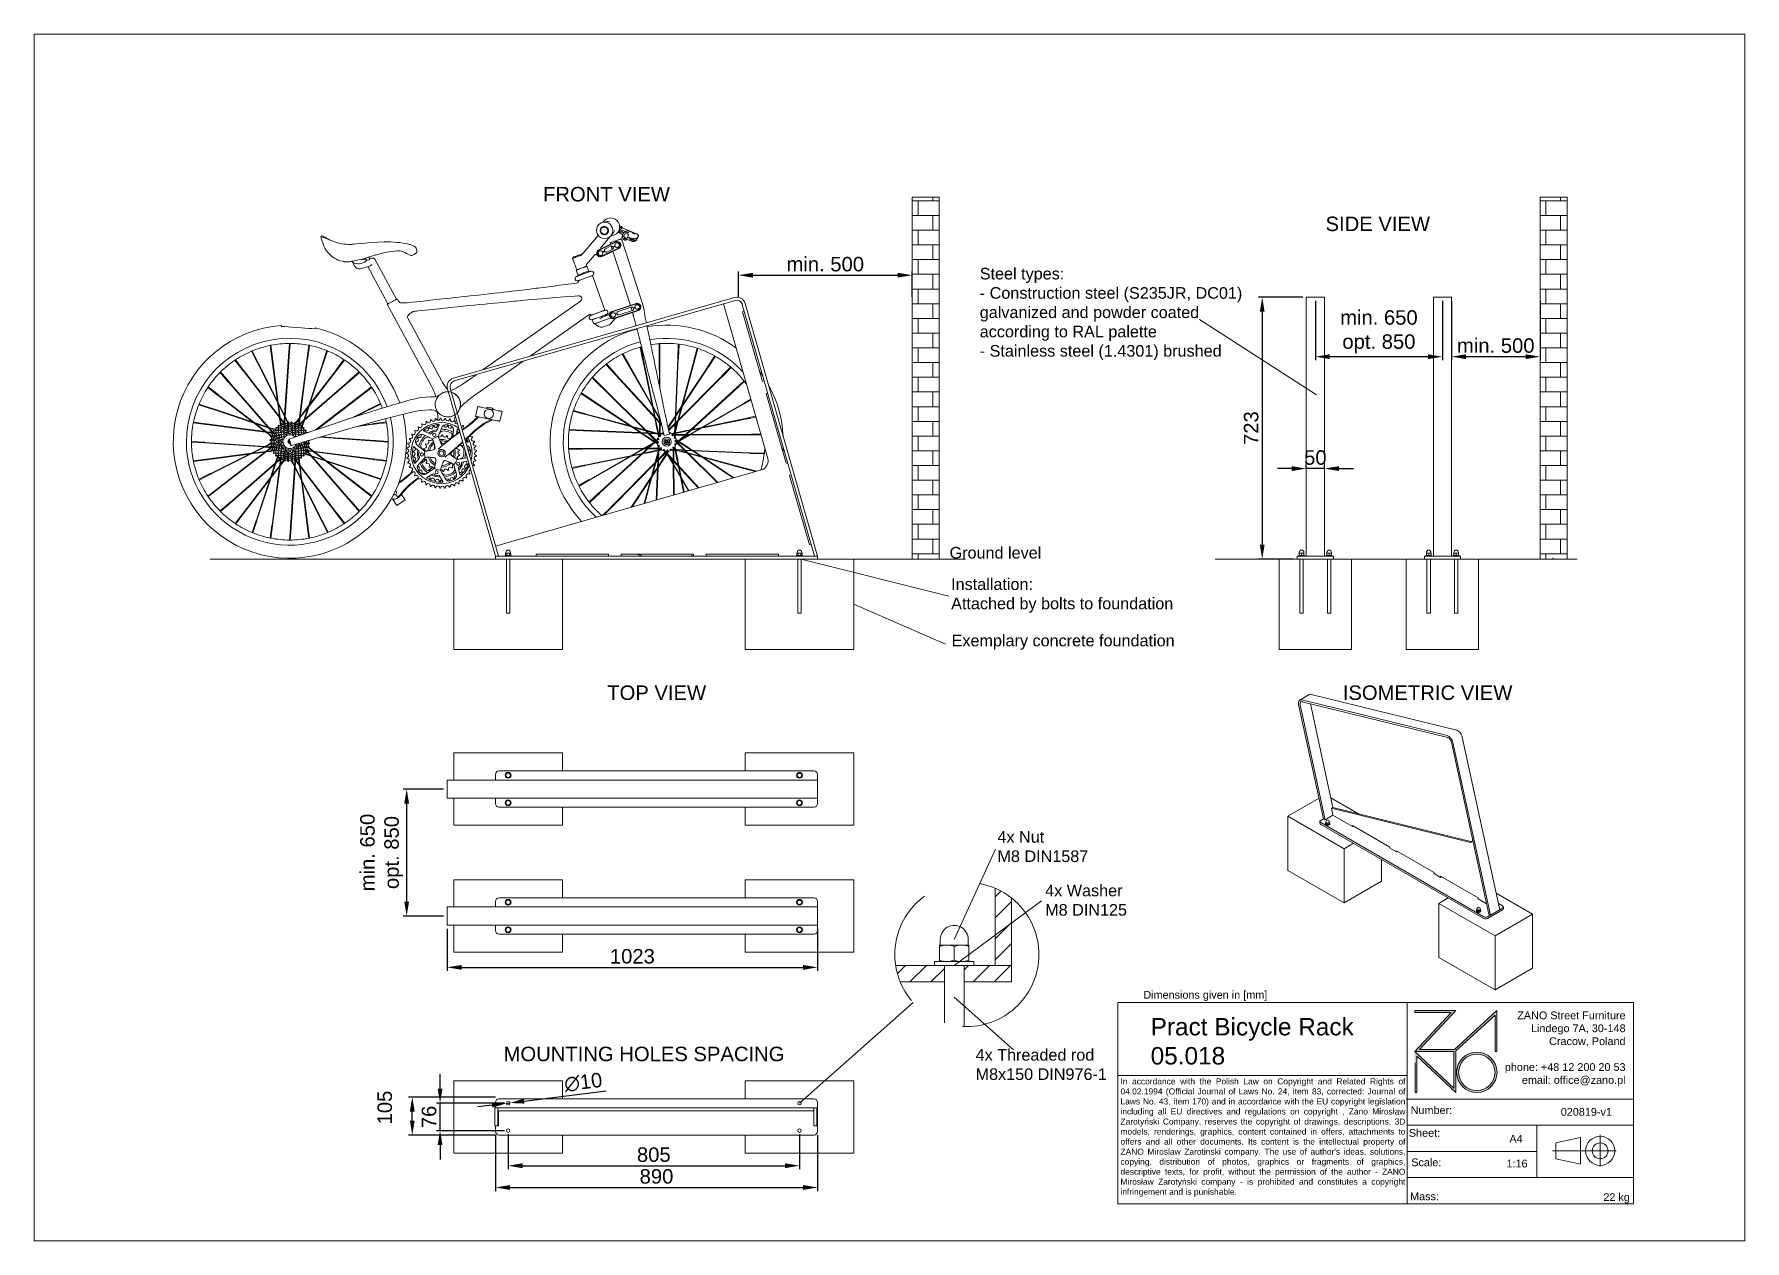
# Paper-space layout 'Layout1' of a CAD drawing. Header units: millimetres. Extents: x -15 to 281, y -7 to 201.
# The model-space entities are those that its viewports show. They can reach past a viewport. Long polylines and large blocks are cut down to what shows.
import ezdxf

# ---------------------------------------------------------------- set-up
doc = ezdxf.new("R2010")
doc.units = ezdxf.units.MM
doc.linetypes.add('HIDDEN', pattern=[1.905, 1.27, -0.635])
for name, color, linetype, lineweight in [('ZANO_O', 10, 'Continuous', 0), ('ZANO_R', 7, 'Continuous', 0), ('ZANO_R_przerywana', 7, 'HIDDEN', 0), ('ZANO_W', 1, 'Continuous', 0)]:
    doc.layers.add(name, color=color, linetype=linetype, lineweight=lineweight)
doc.layers.add('ZANO_P', color=7, linetype='Continuous', lineweight=0, true_color=0xffffff)
doc.styles.add('Arial', font='arial.ttf')
doc.styles.get("Standard").update_dxf_attribs({"font": 'ARIALUNI.TTF'})
doc.dimstyles.new('pl i ang', dxfattribs={"dimtxt": 50, "dimasz": 50, "dimexe": 1.25, "dimexo": 0.625, "dimgap": 10, "dimtad": 1, "dimtoh": 1, "dimtxsty": 'Standard', "dimcen": 2.5, "dimclrd": 1, "dimclre": 1, "dimclrt": 1, "dimadec": 0, "dimazin": 0, "dimtfac": 1, "dimtmove": 0, "dimatfit": 3, "dimfxl": 1, "dimarcsym": 1})

psp = doc.layouts.get("Layout1")

# ---------------------------------------------------------------- texts
at = {"layer": 'ZANO_O', "attachment_point": 1, "style": 'Arial'}
for s, insert, char_height, width in [('FRONT VIEW', (73, 174.85), 2.5, 27.6046), ('SIDE VIEW', (208.14, 169.72), 2.5, 22.2681), ('\\pxql;Steel types:\\P- Construction steel (S235JR, DC01)\\Pgalvanized and powder coated\\Paccording to RAL palette\\P- Stainless steel (1.4301) brushed', (148.42, 160.87), 2, 54.5279), ('Ground level', (143.21, 112.67), 2, 19.6442), ('\\pxql;Installation:\\PAttached by bolts to foundation', (143.48, 107.24), 2, 43.6982), ('\\pxql;Exemplary concrete foundation', (143.56, 97.5), 2, 40.9408), ('TOP VIEW', (84.09, 88.74), 2.5, 24.0457), ('ISOMETRIC VIEW', (211.11, 88.75), 2.5, 32.1424), ('4x Nut \\PM8 DIN1587', (151.48, 63.58), 2, 30.8338), ('4x Washer \\PM8 DIN125', (159.72, 54.32), 2, 33.1797), ('MOUNTING HOLES SPACING', (66.19, 26.35), 2.5, 51.246), ('4x Threaded rod \\PM8x150 DIN976-1', (147.7, 25.94), 2, 27.1206)]:
    psp.add_mtext(s, dxfattribs=dict(at, insert=insert, char_height=char_height, width=width))
at = {"layer": 'ZANO_R', "attachment_point": 1, "style": 'Arial'}
for s, insert, char_height, width in [('Dimensions given in [mm]', (176.66, 35.99), 1.3388, 1792.8014), ('\\pxqr;ZANO Street Furniture\\PLindego 7A, 30-148\\PCracow, Poland\\P\\Pphone: +48 12 200 20 53\\Pemail: office@zano.pl', (227.66, 32.43), 1.3388, 32.2827), ("\\pxqj;In accordance with the Polish Law on Copyright and Related Rights of 04.02.1994 (Official Journal of Laws No. 24, item 83, corrected: Journal of Laws No. 43, item 170) and in accordance with the EU copyright legislation including all EU directives and regulations on copyright , Zano Mirosław Zarotyński Company, reserves the copyright of drawings, descriptions, 3D models, renderings, graphics, content contained in offers, attachments to offers and all other documents. Its content is the intellectual property of ZANO Miroslaw Zarotinski company. The use of author's ideas, solutions, copying, distribution of photos, graphics or fragments of graphics, descriptive texts, for profit, without the permission of the author - ZANO Mirosław Zarotyński company - is prohibited and constitutes a copyright infringement and is punishable.", (172.72, 20.88), 1.04, 49.0591), ('Number:', (222.83, 16.06), 1.339, 254.3232), ('020819-v1', (248.75, 15.76), 1.339, 10.9473), ('Sheet:', (222.52, 12.13), 1.339, 254.3232), ('A4', (239.89, 11.1), 1.339, 254.3232), ('Scale:', (222.94, 7.05), 1.339, 254.3232), ('1:16', (239.38, 6.83), 1.339, 4.2023), ('Mass:', (222.73, 1.18), 1.339, 254.3232), ('22 kg', (256.11, 1.04), 1.339, 5.8209)]:
    psp.add_mtext(s, dxfattribs=dict(at, insert=insert, char_height=char_height, width=width))
at = {"layer": 'ZANO_R', "color": 1, "insert": (177.93, 31.31), "char_height": 3.0126, "width": 44.3227, "attachment_point": 1, "style": 'Arial'}
psp.add_mtext('\\pxql;{\\C256;Pract Bicycle Rack 05.018}', dxfattribs=at)

msp = doc.modelspace()

# ---------------------------------------------------------------- blocks, each defined once
blk = doc.blocks.new('*D498')
at = {"layer": 'ZANO_W', "color": 1, "lineweight": -2}
for p, q in [((885.4, 2701.5), (885.4, 2771.1)), ((925.4, 2761.1), (1325.6, 2761.1)), ((1365.6, 2701.5), (1365.6, 2771.1))]:
    blk.add_line(p, q, dxfattribs=at)
at = {"layer": 'ZANO_W', "color": 1}
for points in [[(925.4, 2767.8), (925.4, 2754.4), (885.4, 2761.1)], [(1325.6, 2754.4), (1325.6, 2767.8), (1365.6, 2761.1)]]:
    blk.add_solid(points, dxfattribs=at)
at = {"layer": 'ZANO_W', "color": 1, "insert": (1125.5, 2791.5), "char_height": 40, "attachment_point": 5, "style": 'Arial'}
blk.add_mtext('min. 500', dxfattribs=at)
blk = doc.blocks.new('*D499')
at = {"layer": 'ZANO_W', "color": 1, "lineweight": -2}
for p, q in [((2414.6, 2226.7), (2374.6, 2226.7)), ((2454.6, 2225.9), (2454.6, 2236.7)), ((2504.6, 2226.7), (2454.6, 2226.7)), ((2504.6, 2225.9), (2504.6, 2236.7)), ((2544.6, 2226.7), (2584.6, 2226.7))]:
    blk.add_line(p, q, dxfattribs=at)
at = {"layer": 'ZANO_W', "color": 1}
for points in [[(2414.6, 2220), (2414.6, 2233.3), (2454.6, 2226.7)], [(2544.6, 2233.3), (2544.6, 2220), (2504.6, 2226.7)]]:
    blk.add_solid(points, dxfattribs=at)
at = {"layer": 'ZANO_W', "color": 1, "insert": (2479.6, 2257.1), "char_height": 40, "attachment_point": 5, "style": 'Arial'}
blk.add_mtext('50', dxfattribs=at)
blk = doc.blocks.new('*D500')
at = {"layer": 'ZANO_W', "color": 1, "lineweight": -2}
for p, q in [((2444.6, 2700.1), (2322.8, 2700.1)), ((2332.8, 2660.1), (2332.8, 2016.8)), ((2419.6, 1976.8), (2322.8, 1976.8))]:
    blk.add_line(p, q, dxfattribs=at)
at = {"layer": 'ZANO_W', "color": 1}
for points in [[(2339.5, 2660.1), (2326.1, 2660.1), (2332.8, 2700.1)], [(2326.1, 2016.8), (2339.5, 2016.8), (2332.8, 1976.8)]]:
    blk.add_solid(points, dxfattribs=at)
at = {"layer": 'ZANO_W', "color": 1, "insert": (2302.4, 2338.5), "char_height": 40, "attachment_point": 5, "rotation": 90, "style": 'Arial'}
blk.add_mtext('723', dxfattribs=at)
blk = doc.blocks.new('*D501')
at = {"layer": 'ZANO_W', "color": 1, "lineweight": -2}
for p, q in [((2479.6, 2690.1), (2479.6, 2526)), ((2830.8, 2690.1), (2830.8, 2526)), ((2519.6, 2536), (2790.8, 2536))]:
    blk.add_line(p, q, dxfattribs=at)
at = {"layer": 'ZANO_W', "color": 1}
for points in [[(2519.6, 2542.6), (2519.6, 2529.3), (2479.6, 2536)], [(2790.8, 2529.3), (2790.8, 2542.6), (2830.8, 2536)]]:
    blk.add_solid(points, dxfattribs=at)
at = {"layer": 'ZANO_W', "color": 1, "insert": (2655.2, 2605), "char_height": 40, "attachment_point": 5, "style": 'Arial'}
blk.add_mtext('min. 650\\Popt. 850', dxfattribs=at)
blk = doc.blocks.new('*D502')
at = {"layer": 'ZANO_W', "color": 1, "lineweight": -2}
for p, q in [((2855.8, 2689.2), (2855.8, 2526)), ((3100.4, 2689.2), (3100.4, 2526)), ((2895.8, 2536), (3060.4, 2536))]:
    blk.add_line(p, q, dxfattribs=at)
at = {"layer": 'ZANO_W', "color": 1}
for points in [[(2895.8, 2542.6), (2895.8, 2529.3), (2855.8, 2536)], [(3060.4, 2529.3), (3060.4, 2542.6), (3100.4, 2536)]]:
    blk.add_solid(points, dxfattribs=at)
at = {"layer": 'ZANO_W', "color": 1, "insert": (2978.1, 2566.4), "char_height": 40, "attachment_point": 5, "style": 'Arial'}
blk.add_mtext('min. 500', dxfattribs=at)
blk = doc.blocks.new('*D503')
at = {"layer": 'ZANO_W', "color": 1, "lineweight": -2}
for p, q in [((80.8, 955.2), (80.8, 838.3)), ((1104.2, 955.2), (1104.2, 838.3)), ((120.8, 848.3), (1064.2, 848.3))]:
    blk.add_line(p, q, dxfattribs=at)
at = {"layer": 'ZANO_W', "color": 1}
for points in [[(120.8, 854.9), (120.8, 841.6), (80.8, 848.3)], [(1064.2, 841.6), (1064.2, 854.9), (1104.2, 848.3)]]:
    blk.add_solid(points, dxfattribs=at)
at = {"layer": 'ZANO_W', "color": 1, "insert": (592.5, 878.7), "char_height": 40, "attachment_point": 5, "style": 'Arial'}
blk.add_mtext('1023', dxfattribs=at)
blk = doc.blocks.new('*D505')
at = {"layer": 'ZANO_W', "color": 1, "lineweight": -2}
for p, q in [((70.8, 1341), (-41.1, 1341)), ((-31.1, 1030.2), (-31.1, 1301)), ((70.8, 990.2), (-41.1, 990.2))]:
    blk.add_line(p, q, dxfattribs=at)
at = {"layer": 'ZANO_W', "color": 1}
for points in [[(-24.5, 1301), (-37.8, 1301), (-31.1, 1341)], [(-37.8, 1030.2), (-24.5, 1030.2), (-31.1, 990.2)]]:
    blk.add_solid(points, dxfattribs=at)
at = {"layer": 'ZANO_W', "color": 1, "insert": (-100.2, 1165.6), "char_height": 40, "attachment_point": 5, "rotation": 90, "style": 'Arial'}
blk.add_mtext('min. 650\\Popt. 850', dxfattribs=at)
blk = doc.blocks.new('*D506')
at = {"layer": 'ZANO_W', "color": 1, "lineweight": -2}
for p, q in [((61.2, 513), (61.2, 553)), ((239.2, 473), (51.2, 473)), ((61.2, 397), (61.2, 473)), ((239.2, 397), (51.2, 397)), ((61.2, 357), (61.2, 317))]:
    blk.add_line(p, q, dxfattribs=at)
at = {"layer": 'ZANO_W', "color": 1}
for points in [[(54.5, 513), (67.9, 513), (61.2, 473)], [(67.9, 357), (54.5, 357), (61.2, 397)]]:
    blk.add_solid(points, dxfattribs=at)
at = {"layer": 'ZANO_W', "color": 1, "insert": (30.8, 435), "char_height": 40, "attachment_point": 5, "rotation": 90, "style": 'Arial'}
blk.add_mtext('76', dxfattribs=at)
blk = doc.blocks.new('*D507')
at = {"layer": 'ZANO_W', "color": 1, "lineweight": -2}
for p, q in [((249.2, 387), (249.2, 290.2)), ((1054.2, 387), (1054.2, 290.2)), ((289.2, 300.2), (1014.2, 300.2))]:
    blk.add_line(p, q, dxfattribs=at)
at = {"layer": 'ZANO_W', "color": 1}
for points in [[(289.2, 306.9), (289.2, 293.5), (249.2, 300.2)], [(1014.2, 293.5), (1014.2, 306.9), (1054.2, 300.2)]]:
    blk.add_solid(points, dxfattribs=at)
at = {"layer": 'ZANO_W', "color": 1, "insert": (651.7, 330.6), "char_height": 40, "attachment_point": 5, "style": 'Arial'}
blk.add_mtext('805', dxfattribs=at)
blk = doc.blocks.new('*D508')
at = {"layer": 'ZANO_W', "color": 1, "lineweight": -2}
for p, q in [((214.2, 385), (214.2, 230.1)), ((1104.2, 385), (1104.2, 230.1)), ((254.2, 240.1), (1064.2, 240.1))]:
    blk.add_line(p, q, dxfattribs=at)
at = {"layer": 'ZANO_W', "color": 1}
for points in [[(254.2, 246.7), (254.2, 233.4), (214.2, 240.1)], [(1064.2, 233.4), (1064.2, 246.7), (1104.2, 240.1)]]:
    blk.add_solid(points, dxfattribs=at)
at = {"layer": 'ZANO_W', "color": 1, "insert": (659.2, 270.5), "char_height": 40, "attachment_point": 5, "style": 'Arial'}
blk.add_mtext('890', dxfattribs=at)
blk = doc.blocks.new('*D509')
at = {"layer": 'ZANO_W', "color": 1, "lineweight": -2}
for p, q in [((214.2, 489.7), (-25.6, 489.7)), ((-15.6, 425), (-15.6, 449.7)), ((214.2, 385), (-25.6, 385))]:
    blk.add_line(p, q, dxfattribs=at)
at = {"layer": 'ZANO_W', "color": 1}
for points in [[(-9, 449.7), (-22.3, 449.7), (-15.6, 489.7)], [(-22.3, 425), (-9, 425), (-15.6, 385)]]:
    blk.add_solid(points, dxfattribs=at)
at = {"layer": 'ZANO_W', "color": 1, "insert": (-91.5, 461), "char_height": 40, "attachment_point": 5, "rotation": 90, "style": 'Arial'}
blk.add_mtext('105', dxfattribs=at)
blk = doc.blocks.new('*D511')
at = {"layer": 'ZANO_W', "color": 1, "lineweight": -2}
for p, q in [((244.4, 472.4), (253.9, 473.6)), ((293.6, 478.5), (520.5, 506.8)), ((204.7, 467.5), (165.1, 462.5))]:
    blk.add_line(p, q, dxfattribs=at)
at = {"layer": 'ZANO_W', "color": 1}
for points in [[(205.6, 460.9), (203.9, 474.1), (244.4, 472.4)], [(292.7, 485.1), (294.4, 471.9), (253.9, 473.6)]]:
    blk.add_solid(points, dxfattribs=at)
at = {"layer": 'ZANO_W', "color": 1, "insert": (456.8, 530.6), "char_height": 40, "attachment_point": 5, "rotation": 7.092, "style": 'Arial'}
blk.add_mtext('∅10', dxfattribs=at)

# ---------------------------------------------------------------- dimensions: what is measured, and where the dimension line sits
at = {"layer": 'ZANO_W'}
for base, p1, p2, text, picture, middle in [((1365.6, 2761.1), (885.4, 2691.5), (1365.6, 2691.5), 'min. 500', '*D498', (1125.5, 2791.5)), ((2830.8, 2536), (2479.6, 2700.1), (2830.8, 2700.1), 'min. 650\\Popt. 850', '*D501', (2655.2, 2605))]:
    dim = msp.add_linear_dim(base=base, p1=p1, p2=p2, text=text, dimstyle='pl i ang', override={"dimtxt": 40, "dimasz": 40, "dimexe": 10, "dimexo": 10, "dimtoh": 0, "dimdec": 0, "dimtxsty": 'Arial', "dimtdec": 0, "dimtmove": 1}, dxfattribs=at)
    dim.commit()
    dim.dimension.update_dxf_attribs({"geometry": picture, "text_midpoint": middle})
for base, p1, p2, picture, middle in [((2332.8, 1976.8), (2454.6, 2700.1), (2429.6, 1976.8), '*D500', (2302.4, 2338.5)), ((-15.6, 489.7), (224.2, 385), (224.2, 489.7), '*D509', (-91.5, 461))]:
    dim = msp.add_linear_dim(base=base, p1=p1, p2=p2, angle=90, dimstyle='pl i ang', override={"dimtxt": 40, "dimasz": 40, "dimexe": 10, "dimexo": 10, "dimtoh": 0, "dimdec": 0, "dimtxsty": 'Arial', "dimtdec": 0, "dimtmove": 1}, dxfattribs=at)
    dim.commit()
    dim.dimension.update_dxf_attribs({"geometry": picture, "text_midpoint": middle})
dim = msp.add_linear_dim(base=(3100.4, 2536), p1=(2855.8, 2699.2), p2=(3100.4, 2699.2), text='min. 500', dimstyle='pl i ang', override={"dimtxt": 40, "dimasz": 40, "dimexe": 10, "dimexo": 10, "dimtoh": 0, "dimdec": 0, "dimtxsty": 'Arial', "dimtdec": 0, "dimtmove": 1}, dxfattribs=at)
dim.commit()
dim.dimension.update_dxf_attribs({"geometry": '*D502', "text_midpoint": (2978.1, 2536), "dimtype": 160})
dim = msp.add_linear_dim(base=(2454.6, 2226.7), p1=(2504.6, 2215.9), p2=(2454.6, 2215.9), dimstyle='pl i ang', override={"dimtxt": 40, "dimasz": 40, "dimexe": 10, "dimexo": 10, "dimtoh": 0, "dimdec": 0, "dimtxsty": 'Arial', "dimtdec": 0, "dimtmove": 1}, dxfattribs=at)
dim.commit()
dim.dimension.update_dxf_attribs({"geometry": '*D499', "text_midpoint": (2479.6, 2226.7), "dimtype": 160})
dim = msp.add_linear_dim(base=(-31.1, 1341), p1=(80.8, 990.2), p2=(80.8, 1341), angle=90, text='min. 650\\Popt. 850', dimstyle='pl i ang', override={"dimtxt": 40, "dimasz": 40, "dimexe": 10, "dimexo": 10, "dimtoh": 0, "dimdec": 0, "dimtxsty": 'Arial', "dimtdec": 0, "dimtmove": 1}, dxfattribs=at)
dim.commit()
dim.dimension.update_dxf_attribs({"geometry": '*D505', "text_midpoint": (-100.2, 1165.6)})
for base, p1, p2, picture, middle in [((1104.2, 848.3), (80.8, 965.2), (1104.2, 965.2), '*D503', (592.5, 878.7)), ((1104.2, 240.1), (214.2, 395), (1104.2, 395), '*D508', (659.2, 270.5)), ((1054.2, 300.2), (249.2, 397), (1054.2, 397), '*D507', (651.7, 330.6))]:
    dim = msp.add_linear_dim(base=base, p1=p1, p2=p2, dimstyle='pl i ang', override={"dimtxt": 40, "dimasz": 40, "dimexe": 10, "dimexo": 10, "dimtoh": 0, "dimdec": 0, "dimtxsty": 'Arial', "dimtdec": 0, "dimtmove": 1}, dxfattribs=at)
    dim.commit()
    dim.dimension.update_dxf_attribs({"geometry": picture, "text_midpoint": middle})
dim = msp.add_linear_dim(base=(61.2, 473), p1=(249.2, 397), p2=(249.2, 473), angle=90, dimstyle='pl i ang', override={"dimtxt": 40, "dimasz": 40, "dimexe": 10, "dimexo": 10, "dimtoh": 0, "dimdec": 0, "dimtxsty": 'Arial', "dimtdec": 0, "dimtmove": 1}, dxfattribs=at)
dim.commit()
dim.dimension.update_dxf_attribs({"geometry": '*D506', "text_midpoint": (61.2, 435), "dimtype": 160})
dim = msp.add_diameter_dim_2p(p1=(244.4, 472.4), p2=(253.9, 473.6), dimstyle='pl i ang', override={"dimtxt": 40, "dimasz": 40, "dimexe": 10, "dimexo": 10, "dimtoh": 0, "dimdec": 0, "dimtxsty": 'Arial', "dimtdec": 0, "dimtmove": 1}, dxfattribs=at)
dim.commit()
dim.dimension.update_dxf_attribs({"geometry": '*D511', "text_midpoint": (460.7, 499.3), "dimtype": 163})

# ---------------------------------------------------------------- hatches: boundary and pattern name
at = {"layer": 'ZANO_R'}
h = msp.add_hatch(dxfattribs=at)
h.set_pattern_fill('AR-B816', color=256, scale=0.2, style=0)
h.paths.add_polyline_path([(1440.6, 1976.8), (1440.6, 2976.8), (1365.6, 2976.8), (1365.6, 1976.8)], flags=0)
h = msp.add_hatch(dxfattribs=at)
h.set_pattern_fill('AR-B816', color=256, scale=0.2, style=0)
h.set_pattern_definition([(0, (1734.81, 1e-05), (0, 40.64), []), (90, (1734.81, 1e-05), (-40.64, 40.64), [40.64, -40.64])])
h.paths.add_polyline_path([(3175.4, 1976.8), (3175.4, 2976.8), (3100.4, 2976.8), (3100.4, 1976.8)], flags=0)

# ---------------------------------------------------------------- linework, layer by layer
for p, q in [((1365.6, 1976.8), (1365.6, 2976.8)), ((1365.6, 2976.8), (1440.6, 2976.8)), ((1440.6, 2976.8), (1440.6, 1976.8)), ((3100.4, 1976.8), (3100.4, 2976.8)), ((3100.4, 2976.8), (3175.4, 2976.8)), ((3175.4, 2976.8), (3175.4, 1976.8)), ((874.4, 2699.2), (98.2, 2476.6)), ((2504.6, 2700.1), (2454.6, 2700.1)), ((2454.6, 2699.2), (2454.6, 2700.1)), ((2454.6, 2476.6), (2454.6, 2699.2)), ((2504.6, 2700.1), (2504.6, 2699.2)), ((2504.6, 2699.2), (2504.6, 2476.6)), ((2855.8, 2700.1), (2805.8, 2700.1)), ((2805.8, 2699.2), (2805.8, 2700.1)), ((2805.8, 2476.6), (2805.8, 2699.2)), ((2855.8, 2700.1), (2855.8, 2699.2)), ((2855.8, 2699.2), (2855.8, 2476.6)), ((876.6, 2691.5), (100.4, 2468.9)), ((876.6, 2691.4), (843.9, 2682)), ((843.9, 2682), (966.6, 2254.3)), ((896.3, 2680.5), (1095.8, 1984.8)), ((901.9, 2661.2), (897.1, 2659.8)), ((897.1, 2659.8), (952.2, 2467.5)), ((904, 2682.7), (1104.2, 1984.8)), ((952.2, 2467.5), (957, 2468.9)), ((2454.6, 2446.9), (2454.6, 2476.6)), ((2504.6, 2476.6), (2504.6, 2446.9)), ((2805.8, 2446.9), (2805.8, 2476.6)), ((2855.8, 2476.6), (2855.8, 2446.9)), ((214.3, 1984.8), (81.8, 2446.9)), ((222.6, 1984.8), (89.5, 2449.1)), ((966.7, 2435.3), (961.9, 2433.9)), ((961.9, 2433.9), (1017, 2241.6)), ((2454.6, 2446.9), (2454.6, 1984.8)), ((2504.6, 1984.8), (2504.6, 2446.9)), ((2805.8, 2446.9), (2805.8, 1984.8)), ((2855.8, 1984.8), (2855.8, 2446.9)), ((949.4, 2223.3), (214.6, 2012.6)), ((1017, 2241.6), (1021.8, 2243)), ((1026.6, 2208), (1081.8, 2015.7)), ((241.2, 1986.4), (241.2, 1984.8)), ((249.2, 1986.4), (241.2, 1986.4)), ((242.7, 1992.9), (241.6, 1992.3)), ((241.6, 1992.3), (243.5, 1992.9)), ((241.6, 1992.3), (241.6, 1987)), ((241.6, 1987), (242.7, 1986.4)), ((242.7, 1992.9), (243.5, 1992.9)), ((242.9, 1995.2), (242.9, 1993)), ((249.2, 1992.9), (243.5, 1992.9)), ((245.4, 1987), (243.5, 1986.4)), ((245.4, 1992.3), (245.4, 1987)), ((249.2, 1992.9), (254.8, 1992.9)), ((257.2, 1986.4), (249.2, 1986.4)), ((252.9, 1992.3), (254.8, 1992.9)), ((252.9, 1992.3), (252.9, 1987)), ((254.8, 1992.9), (255.7, 1992.9)), ((256.7, 1987), (254.8, 1986.4)), ((255.4, 1993), (255.4, 1995.2)), ((256.7, 1992.3), (255.7, 1992.9)), ((255.7, 1986.4), (256.7, 1987)), ((256.7, 1992.3), (256.7, 1987)), ((257.2, 1984.8), (257.2, 1986.4)), ((526.5, 1989.8), (326.5, 1989.8)), ((326.5, 1989.8), (326.5, 1984.8)), ((526.5, 1984.8), (526.5, 1989.8)), ((761.5, 1989.8), (561.5, 1989.8)), ((561.5, 1989.8), (561.5, 1984.8)), ((996.5, 1989.8), (796.5, 1989.8)), ((996.5, 1984.8), (996.5, 1989.8)), ((1046.2, 1986.4), (1046.2, 1984.8)), ((1054.2, 1986.4), (1046.2, 1986.4)), ((1047.7, 1992.9), (1046.6, 1992.3)), ((1046.6, 1992.3), (1048.5, 1992.9)), ((1046.6, 1992.3), (1046.6, 1987)), ((1046.6, 1987), (1047.7, 1986.4)), ((1047.7, 1992.9), (1048.5, 1992.9)), ((1047.9, 1995.2), (1047.9, 1993)), ((1054.2, 1992.9), (1048.5, 1992.9)), ((1050.4, 1987), (1048.5, 1986.4)), ((1050.4, 1992.3), (1050.4, 1987)), ((1054.2, 1992.9), (1059.8, 1992.9)), ((1062.2, 1986.4), (1054.2, 1986.4)), ((1057.9, 1992.3), (1059.8, 1992.9)), ((1057.9, 1992.3), (1057.9, 1987)), ((1059.8, 1992.9), (1060.7, 1992.9)), ((1061.7, 1987), (1059.8, 1986.4)), ((1060.4, 1993), (1060.4, 1995.2)), ((1061.7, 1992.3), (1060.7, 1992.9)), ((1060.7, 1986.4), (1061.7, 1987)), ((1061.7, 1992.3), (1061.7, 1987)), ((1062.2, 1984.8), (1062.2, 1986.4)), ((1081.8, 2015.7), (1086.6, 2017.1)), ((2433.6, 1986.4), (2433.6, 1984.8)), ((2449.6, 1986.4), (2433.6, 1986.4)), ((2435.1, 1992.3), (2438.4, 1992.9)), ((2435.1, 1992.3), (2435.1, 1992.9)), ((2435.1, 1992.9), (2438.4, 1992.9)), ((2435.1, 1992.3), (2435.1, 1987)), ((2435.1, 1986.4), (2435.1, 1987)), ((2435.4, 1995.2), (2435.4, 1993)), ((2438.4, 1992.9), (2444.9, 1992.9)), ((2441.6, 1987), (2438.4, 1986.4)), ((2441.6, 1992.3), (2444.9, 1992.9)), ((2441.6, 1992.3), (2441.6, 1987)), ((2448.1, 1992.9), (2444.9, 1992.9)), ((2448.1, 1987), (2444.9, 1986.4)), ((2447.9, 1993), (2447.9, 1995.2)), ((2448.1, 1992.3), (2448.1, 1992.9)), ((2448.1, 1992.3), (2448.1, 1987)), ((2448.1, 1986.4), (2448.1, 1987)), ((2449.6, 1984.8), (2449.6, 1986.4)), ((2509.6, 1986.4), (2509.6, 1984.8)), ((2525.6, 1986.4), (2509.6, 1986.4)), ((2511.1, 1992.3), (2514.4, 1992.9)), ((2511.1, 1992.3), (2511.1, 1992.9)), ((2511.1, 1992.9), (2514.4, 1992.9)), ((2511.1, 1992.3), (2511.1, 1987)), ((2511.1, 1986.4), (2511.1, 1987)), ((2511.4, 1995.2), (2511.4, 1993)), ((2514.4, 1992.9), (2520.9, 1992.9)), ((2517.6, 1987), (2514.4, 1986.4)), ((2517.6, 1992.3), (2520.9, 1992.9)), ((2517.6, 1992.3), (2517.6, 1987)), ((2524.1, 1992.9), (2520.9, 1992.9)), ((2524.1, 1987), (2520.9, 1986.4)), ((2523.9, 1993), (2523.9, 1995.2)), ((2524.1, 1992.3), (2524.1, 1992.9)), ((2524.1, 1992.3), (2524.1, 1987)), ((2524.1, 1986.4), (2524.1, 1987)), ((2525.6, 1984.8), (2525.6, 1986.4)), ((2784.8, 1986.4), (2784.8, 1984.8)), ((2800.8, 1986.4), (2784.8, 1986.4)), ((2786.3, 1992.3), (2789.6, 1992.9)), ((2786.3, 1992.3), (2786.3, 1992.9)), ((2786.3, 1992.9), (2789.6, 1992.9)), ((2786.3, 1992.3), (2786.3, 1987)), ((2786.3, 1986.4), (2786.3, 1987)), ((2786.6, 1995.2), (2786.6, 1993)), ((2789.6, 1992.9), (2796.1, 1992.9)), ((2792.8, 1987), (2789.6, 1986.4)), ((2792.8, 1992.3), (2796.1, 1992.9)), ((2792.8, 1992.3), (2792.8, 1987)), ((2799.3, 1992.9), (2796.1, 1992.9)), ((2799.3, 1987), (2796.1, 1986.4)), ((2799.1, 1993), (2799.1, 1995.2)), ((2799.3, 1992.3), (2799.3, 1992.9)), ((2799.3, 1992.3), (2799.3, 1987)), ((2799.3, 1986.4), (2799.3, 1987)), ((2800.8, 1984.8), (2800.8, 1986.4)), ((2860.8, 1986.4), (2860.8, 1984.8)), ((2876.8, 1986.4), (2860.8, 1986.4)), ((2862.3, 1992.3), (2865.6, 1992.9)), ((2862.3, 1992.3), (2862.3, 1992.9)), ((2862.3, 1992.9), (2865.6, 1992.9)), ((2862.3, 1992.3), (2862.3, 1987)), ((2862.3, 1986.4), (2862.3, 1987)), ((2862.6, 1995.2), (2862.6, 1993)), ((2865.6, 1992.9), (2872.1, 1992.9)), ((2868.8, 1987), (2865.6, 1986.4)), ((2868.8, 1992.3), (2872.1, 1992.9)), ((2868.8, 1992.3), (2868.8, 1987)), ((2875.3, 1992.9), (2872.1, 1992.9)), ((2875.3, 1987), (2872.1, 1986.4)), ((2875.1, 1993), (2875.1, 1995.2)), ((2875.3, 1992.3), (2875.3, 1992.9)), ((2875.3, 1992.3), (2875.3, 1987)), ((2875.3, 1986.4), (2875.3, 1987)), ((2876.8, 1984.8), (2876.8, 1986.4)), ((99.2, 1976.8), (-574.2, 1976.8)), ((-574.2, 1976.8), (1512.8, 1976.8)), ((99.2, 1976.8), (399.2, 1976.8)), ((399.2, 1976.8), (99.2, 1976.8)), ((214.2, 1976.8), (214.2, 1984.8)), ((214.2, 1984.8), (224.2, 1984.8)), ((1094.2, 1984.8), (224.2, 1984.8)), ((253.9, 1976.8), (244.4, 1976.8)), ((253.9, 1976.8), (244.4, 1976.8)), ((904.2, 1976.8), (399.2, 1976.8)), ((904.2, 1976.8), (1204.2, 1976.8)), ((1204.2, 1976.8), (904.2, 1976.8)), ((1058.9, 1976.8), (1049.4, 1976.8)), ((1058.9, 1976.8), (1049.4, 1976.8)), ((1104.2, 1984.8), (1094.2, 1984.8)), ((1104.2, 1976.8), (1104.2, 1984.8)), ((2202.8, 1976.8), (2806.6, 1976.8)), ((2379.6, 1976.8), (2579.6, 1976.8)), ((2579.6, 1976.8), (2379.6, 1976.8)), ((2429.6, 1984.8), (2429.6, 1976.8)), ((2439.6, 1984.8), (2429.6, 1984.8)), ((2446.4, 1976.8), (2436.9, 1976.8)), ((2519.6, 1984.8), (2439.6, 1984.8)), ((2479.4, 1976.8), (3202.6, 1976.8)), ((2522.4, 1976.8), (2512.9, 1976.8)), ((2519.6, 1984.8), (2529.6, 1984.8)), ((2529.6, 1984.8), (2529.6, 1976.8)), ((2730.8, 1976.8), (2930.8, 1976.8)), ((2930.8, 1976.8), (2730.8, 1976.8)), ((2780.8, 1984.8), (2780.8, 1976.8)), ((2790.8, 1984.8), (2780.8, 1984.8)), ((2797.5, 1976.8), (2788.1, 1976.8)), ((2870.8, 1984.8), (2790.8, 1984.8)), ((2873.5, 1976.8), (2864.1, 1976.8)), ((2870.8, 1984.8), (2880.8, 1984.8)), ((2880.8, 1984.8), (2880.8, 1976.8)), ((3091.9, 1976.8), (3144.8, 1976.8)), ((3135.9, 1979.8), (3135.9, 1976.8)), ((2502.2, 1258.7), (2433.5, 1574.8)), ((2462.6, 1602.1), (2436.7, 1587.1)), ((2506.5, 1256.2), (2437.5, 1573.8)), ((2844.2, 1488.7), (2442, 1587.7)), ((2845.3, 1483.4), (2443.2, 1582.4)), ((2466, 1576.8), (2528.3, 1290.2)), ((2468, 1602.6), (2870.1, 1503.6)), ((2855.6, 1470.9), (2958.9, 995)), ((2859.6, 1469.9), (2963.2, 992.5)), ((2989.1, 1007.5), (2885.5, 1484.9)), ((214.2, 1366), (214.2, 1381)), ((1094.2, 1391), (224.2, 1391)), ((241.6, 1379), (243.5, 1375.8)), ((245.4, 1385.5), (243.5, 1382.3)), ((245.4, 1385.5), (249.2, 1385.5)), ((245.4, 1372.5), (249.2, 1372.5)), ((249.2, 1385.5), (252.9, 1385.5)), ((249.2, 1372.5), (252.9, 1372.5)), ((252.9, 1372.5), (254.8, 1375.8)), ((256.7, 1379), (254.8, 1382.3)), ((1046.6, 1379), (1048.5, 1375.8)), ((1050.4, 1385.5), (1048.5, 1382.3)), ((1050.4, 1385.5), (1054.2, 1385.5)), ((1050.4, 1372.5), (1054.2, 1372.5)), ((1054.2, 1385.5), (1057.9, 1385.5)), ((1054.2, 1372.5), (1057.9, 1372.5)), ((1057.9, 1372.5), (1059.8, 1375.8)), ((1061.7, 1379), (1059.8, 1382.3)), ((1104.2, 1301), (1104.2, 1381)), ((80.8, 1366), (80.8, 1316)), ((80.8, 1366), (98.2, 1366)), ((98.2, 1366), (874.4, 1366)), ((874.4, 1366), (904, 1366)), ((1104.2, 1366), (904, 1366)), ((1104.2, 1316), (1104.2, 1366)), ((98.2, 1316), (80.8, 1316)), ((874.4, 1316), (98.2, 1316)), ((214.2, 1301), (214.2, 1316)), ((1094.2, 1291), (224.2, 1291)), ((241.6, 1303), (243.5, 1299.8)), ((245.4, 1309.5), (243.5, 1306.3)), ((245.4, 1309.5), (249.2, 1309.5)), ((245.4, 1296.5), (249.2, 1296.5)), ((249.2, 1309.5), (252.9, 1309.5)), ((249.2, 1296.5), (252.9, 1296.5)), ((252.9, 1296.5), (254.8, 1299.8)), ((256.7, 1303), (254.8, 1306.3)), ((904, 1316), (874.4, 1316)), ((904, 1316), (1104.2, 1316)), ((1046.6, 1303), (1048.5, 1299.8)), ((1050.4, 1309.5), (1048.5, 1306.3)), ((1050.4, 1309.5), (1054.2, 1309.5)), ((1050.4, 1296.5), (1054.2, 1296.5)), ((1054.2, 1309.5), (1057.9, 1309.5)), ((1054.2, 1296.5), (1057.9, 1296.5)), ((1057.9, 1296.5), (1059.8, 1299.8)), ((1061.7, 1303), (1059.8, 1306.3)), ((2528.3, 1290.2), (2524.1, 1287.8)), ((2524.1, 1287.8), (2528.2, 1268.8)), ((2904.8, 1194.1), (2524.1, 1287.8)), ((2909, 1196.5), (2528.3, 1290.2)), ((2492.2, 1251.3), (2492.2, 1246.5)), ((2494.3, 1254.3), (2502.2, 1258.8)), ((2945.1, 988.1), (2494.3, 1248.3)), ((2945.1, 983.3), (2494.3, 1243.5)), ((2506.5, 1256.2), (2502.2, 1258.7)), ((2528.2, 1268.8), (2506.5, 1256.2)), ((2507.6, 1245.3), (2507.6, 1244.4)), ((2508.2, 1248.1), (2508.2, 1244.9)), ((2508.9, 1250.6), (2508.9, 1249.3)), ((2512.1, 1245.8), (2514.7, 1246.6)), ((2512.1, 1245.8), (2512.1, 1242.6)), ((2517.4, 1243.5), (2514.7, 1242.7)), ((2517.4, 1246.6), (2518.1, 1248.5)), ((2517.4, 1246.6), (2517.4, 1243.5)), ((2518.1, 1249.3), (2518.1, 1250.6)), ((2518.8, 1246.5), (2518.1, 1244.6)), ((2518.8, 1249.7), (2518.8, 1246.5)), ((2519.4, 1244.4), (2519.4, 1245.3)), ((2528.2, 1268.8), (2582.1, 1237.7)), ((2582.1, 1237.7), (2530.4, 1267.5)), ((2685.7, 1180.9), (2582.1, 1240.7)), ((2582.1, 1240.7), (2582.1, 1237.7)), ((2584.7, 1239.2), (2582.1, 1237.7)), ((2685.7, 1177.9), (2685.7, 1180.9)), ((2685.7, 1177.9), (2703.9, 1167.4)), ((2807.5, 1110.6), (2703.9, 1170.4)), ((2703.9, 1170.4), (2703.9, 1167.4)), ((2706.4, 1168.9), (2703.9, 1167.4)), ((2807.5, 1107.6), (2807.5, 1110.6)), ((2807.5, 1107.6), (2825.6, 1097.1)), ((2929.2, 1040.3), (2825.6, 1100.1)), ((2825.6, 1100.1), (2825.6, 1097.1)), ((2828.2, 1098.6), (2825.6, 1097.1)), ((1094.2, 1040.2), (224.2, 1040.2)), ((1595, 1066.8), (1595, 853.2)), ((1595, 1043.5), (1610.8, 1059.2)), ((1640.3, 1039.9), (1640.3, 853.2)), ((2929.2, 1037.3), (2929.2, 1040.3)), ((80.8, 1015.2), (80.8, 965.2)), ((80.8, 1015.2), (98.2, 1015.2)), ((98.2, 1015.2), (874.4, 1015.2)), ((214.2, 1015.2), (214.2, 1030.2)), ((241.6, 1028.2), (243.5, 1025)), ((245.4, 1034.7), (243.5, 1031.5)), ((245.4, 1034.7), (249.2, 1034.7)), ((245.4, 1021.7), (249.2, 1021.7)), ((249.2, 1034.7), (252.9, 1034.7)), ((249.2, 1021.7), (252.9, 1021.7)), ((252.9, 1021.7), (254.8, 1025)), ((256.7, 1028.2), (254.8, 1031.5)), ((874.4, 1015.2), (904, 1015.2)), ((1104.2, 1015.2), (904, 1015.2)), ((1046.6, 1028.2), (1048.5, 1025)), ((1050.4, 1034.7), (1048.5, 1031.5)), ((1050.4, 1034.7), (1054.2, 1034.7)), ((1050.4, 1021.7), (1054.2, 1021.7)), ((1054.2, 1034.7), (1057.9, 1034.7)), ((1054.2, 1021.7), (1057.9, 1021.7)), ((1057.9, 1021.7), (1059.8, 1025)), ((1061.7, 1028.2), (1059.8, 1031.5)), ((1104.2, 950.2), (1104.2, 1030.2)), ((1104.2, 965.2), (1104.2, 1015.2)), ((1595, 985.4), (1640.3, 1030.7)), ((2924.7, 1004.6), (2924.7, 1003.6)), ((2925.3, 1007.3), (2925.3, 1004.1)), ((2926, 1009.8), (2926, 1008.5)), ((2929.2, 1037.3), (2952.7, 1023.8)), ((2929.2, 1005), (2931.8, 1005.8)), ((2929.2, 1005), (2929.2, 1001.8)), ((2934.5, 1002.7), (2931.8, 1001.9)), ((2934.5, 1005.9), (2935.2, 1007.7)), ((2934.5, 1005.9), (2934.5, 1002.7)), ((2935.2, 1008.5), (2935.2, 1009.8)), ((2935.9, 1005.7), (2935.2, 1003.9)), ((2935.9, 1008.9), (2935.9, 1005.7)), ((2936.5, 1003.6), (2936.5, 1004.6)), ((2955.5, 988.1), (2996.9, 1012)), ((2955.5, 983.3), (2996.9, 1007.2)), ((2963.2, 992.5), (2958.9, 995)), ((2963.2, 992.5), (2989.1, 1007.5)), ((2996.9, 1018), (2985.4, 1024.6)), ((2999.1, 1010.2), (2999.1, 1015)), ((98.2, 965.2), (80.8, 965.2)), ((874.4, 965.2), (98.2, 965.2)), ((214.2, 950.2), (214.2, 965.2)), ((241.6, 952.2), (243.5, 949)), ((245.4, 958.7), (243.5, 955.5)), ((245.4, 958.7), (249.2, 958.7)), ((245.4, 945.7), (249.2, 945.7)), ((249.2, 958.7), (252.9, 958.7)), ((249.2, 945.7), (252.9, 945.7)), ((252.9, 945.7), (254.8, 949)), ((256.7, 952.2), (254.8, 955.5)), ((904, 965.2), (874.4, 965.2)), ((904, 965.2), (1104.2, 965.2)), ((1046.6, 952.2), (1048.5, 949)), ((1050.4, 958.7), (1048.5, 955.5)), ((1050.4, 958.7), (1054.2, 958.7)), ((1050.4, 945.7), (1054.2, 945.7)), ((1054.2, 958.7), (1057.9, 958.7)), ((1054.2, 945.7), (1057.9, 945.7)), ((1057.9, 945.7), (1059.8, 949)), ((1061.7, 952.2), (1059.8, 955.5)), ((1595, 927.3), (1640.3, 972.6)), ((1094.2, 940.2), (224.2, 940.2)), ((1441.1, 906.2), (1441.1, 909.9)), ((1461.4, 909.9), (1441.1, 909.9)), ((1441.1, 906.2), (1451, 908.9)), ((1441.1, 906.2), (1441.1, 868.2)), ((1443.3, 925.7), (1443.3, 911)), ((1451, 908.9), (1461.4, 909.9)), ((1502.2, 909.9), (1461.4, 909.9)), ((1481.8, 906.2), (1491.8, 908.9)), ((1481.8, 906.2), (1481.8, 868.2)), ((1491.8, 908.9), (1502.2, 909.9)), ((1522.6, 909.9), (1502.2, 909.9)), ((1520.3, 911), (1520.3, 925.7)), ((1522.6, 906.2), (1522.6, 909.9)), ((1522.6, 906.2), (1522.6, 868.2)), ((1595, 869.2), (1640.3, 914.5)), ((1320.1, 853.3), (1454.6, 853.2)), ((1324.8, 831.3), (1346.8, 853.3)), ((1359.5, 807.9), (1404.8, 853.3)), ((1427.5, 864.6), (1427.5, 853.2)), ((1536.2, 864.6), (1427.5, 864.6)), ((1536.2, 853.2), (1427.5, 853.2)), ((1441.1, 864.6), (1441.1, 868.2)), ((1454.6, 807.9), (1454.6, 853.2)), ((1454.6, 853.2), (1454.6, 694.7)), ((1471.8, 865.6), (1461.4, 864.6)), ((1481.8, 868.2), (1471.8, 865.6)), ((1512.6, 865.6), (1502.2, 864.6)), ((1509, 807.9), (1509, 853.2)), ((1509, 853.2), (1640.3, 853.2)), ((1509, 853.2), (1509, 684.9)), ((1509, 841.2), (1521, 853.2)), ((1522.6, 868.2), (1512.6, 865.6)), ((1522.6, 864.6), (1522.6, 868.2)), ((1533.8, 807.9), (1579.1, 853.2)), ((1536.2, 853.2), (1536.2, 864.6)), ((1591.9, 807.9), (1637.2, 853.2)), ((1640.3, 853.2), (1595, 853.2)), ((1637.2, 853.2), (1640.3, 856.4)), ((1454.6, 807.9), (1331.9, 807.9)), ((1417.6, 807.9), (1454.6, 845)), ((1640.3, 807.9), (1509, 807.9)), ((214.2, 460), (214.2, 475)), ((1094.2, 485), (224.2, 485)), ((1104.2, 395), (1104.2, 475)), ((212.6, 410), (212.6, 460)), ((212.6, 460), (220.9, 460)), ((220.9, 460), (220.9, 452)), ((1094.1, 460), (220.9, 460)), ((220.9, 410), (220.9, 460)), ((1094.1, 452), (220.9, 452)), ((222.6, 452), (222.6, 410)), ((1094.1, 460), (1094.1, 452)), ((1094.1, 460), (1094.1, 410)), ((1094.1, 460), (1102.4, 460)), ((1102.4, 460), (1102.4, 410)), ((1104.2, 460), (1102.4, 460)), ((1104.2, 410), (1104.2, 460)), ((220.9, 410), (212.6, 410)), ((214.2, 395), (214.2, 410)), ((222.6, 410), (220.9, 410)), ((1094.2, 385), (224.2, 385)), ((1102.4, 410), (1094.1, 410)), ((1102.4, 410), (1104.2, 410))]:
    msp.add_line(p, q, dxfattribs=at)
at = {"layer": 'ZANO_R', "color": 253}
for p, q in [((556.9, 2897.3), (560, 2896.2)), ((608.2, 2873.5), (557.4, 2894.4)), ((557.7, 2883.3), (558.5, 2883.8)), ((564.8, 2880.5), (557.7, 2883.3)), ((558.9, 2886.2), (558.2, 2884.5)), ((559.4, 2887.4), (566.4, 2884.6)), ((564.4, 2885.4), (563.1, 2882.1)), ((565.2, 2891.2), (565.4, 2891.6)), ((578.7, 2883.8), (595.7, 2878.1)), ((-178.6, 2847), (-178.1, 2847.1)), ((-178.3, 2847), (-178.5, 2847)), ((498.2, 2871.2), (456.5, 2821.6)), ((500.1, 2831.4), (546, 2853.2)), ((546.5, 2852.1), (500.6, 2830.2)), ((507, 2839.7), (530.7, 2868)), ((508.3, 2814.2), (554.1, 2836)), ((518, 2834.3), (532.4, 2841.1)), ((530.7, 2851), (532.1, 2846.6)), ((533.8, 2841.6), (536.9, 2832)), ((544.3, 2842), (538.8, 2839.4)), ((545, 2840.6), (539.4, 2838)), ((542, 2840.9), (542.7, 2839.5)), ((552.6, 2880.2), (561.8, 2875.2)), ((554, 2882.5), (564, 2878.5)), ((623.1, 2674.1), (562.1, 2861.2)), ((565.7, 2871.2), (564.1, 2868.1)), ((564.1, 2868.1), (564.1, 2868.1)), ((566.6, 2872.7), (565.7, 2871.2)), ((568.8, 2878.3), (566.5, 2872.5)), ((566.6, 2872.5), (566.6, 2872.4)), ((568.9, 2878.3), (568.9, 2878.3)), ((569.1, 2869.1), (569.2, 2868.9)), ((571.6, 2874.9), (569.2, 2869.1)), ((575.5, 2882.3), (575.1, 2881.4)), ((575.7, 2859.2), (576, 2859.7)), ((576.1, 2859.8), (576.4, 2860.4)), ((578.9, 2865.2), (581.3, 2871)), ((579, 2865.4), (587.8, 2861.3)), ((582.1, 2865.5), (587.6, 2863)), ((587.8, 2861.3), (587.2, 2860.9)), ((588.5, 2862.6), (587.8, 2861.3)), ((588.5, 2862.6), (587.9, 2861.5)), ((587.9, 2861.5), (587.9, 2861.5)), ((587.9, 2861.5), (587.9, 2861.5)), ((590.4, 2861.6), (589.4, 2859.7)), ((589.4, 2859.7), (590.2, 2860.2)), ((590.2, 2860.2), (590.9, 2861.4)), ((595.7, 2878.1), (595.1, 2877.7)), ((595.2, 2876.8), (595.7, 2878.1)), ((597.4, 2876.8), (597.1, 2876)), ((597.4, 2876.8), (598.2, 2877.3)), ((598.3, 2856), (598.4, 2856)), ((599.1, 2857.1), (599.8, 2856.7)), ((602.5, 2860.3), (599.8, 2861.8)), ((602.6, 2860.4), (600.1, 2861.8)), ((601, 2856.1), (601, 2856.1)), ((602.3, 2856.7), (603, 2857.1)), ((602.5, 2862.3), (605.1, 2860.9)), ((603.7, 2862.5), (603.4, 2862.7)), ((603.8, 2862.6), (603.5, 2862.8)), ((603.7, 2859.8), (604.5, 2861.2)), ((603.7, 2859.8), (604.5, 2861.2)), ((603.9, 2858.1), (604, 2858.1)), ((604, 2858.2), (604.5, 2859.1)), ((604, 2858.1), (604, 2858.2)), ((604.2, 2863.1), (605, 2863.6)), ((605.1, 2860.9), (605.6, 2861.1)), ((605.6, 2861.2), (606.1, 2862)), ((606.4, 2865.7), (606, 2864.9)), ((606.1, 2862), (606.1, 2862.1)), ((606.1, 2862.1), (606.1, 2862.1)), ((606.2, 2864.5), (606.9, 2864.8)), ((606.2, 2864.5), (606.2, 2864.4)), ((606.4, 2865.7), (606.4, 2865.7)), ((606.7, 2874), (606.9, 2874)), ((608.3, 2869.8), (606.7, 2866)), ((606.8, 2866.1), (607.5, 2865.8)), ((607.1, 2867), (607.8, 2866.7)), ((607.3, 2865.7), (607.5, 2865.8)), ((607.5, 2865.8), (607.8, 2866.7)), ((607.8, 2866.7), (608.3, 2866.9)), ((608, 2869.9), (608.4, 2870.7)), ((608, 2869.9), (608, 2869.9)), ((608, 2866.1), (608.3, 2867)), ((608.1, 2869.3), (608.8, 2869)), ((608.8, 2869), (609.1, 2869.9)), ((609.2, 2869.3), (608.8, 2869)), ((608.9, 2869.8), (609.1, 2869.9)), ((609.3, 2869.3), (609.2, 2869.3)), ((609.3, 2869.3), (609.6, 2870.2)), ((-204.1, 2797), (-193.7, 2798)), ((-185.9, 2798.8), (-180.9, 2799.2)), ((-180.8, 2798.2), (-181, 2799.7)), ((-174.1, 2785.3), (-178.6, 2793.6)), ((-176.1, 2794.3), (-175.6, 2794.5)), ((-161.3, 2803.8), (-145.8, 2805.3)), ((-145.9, 2806.8), (-150.9, 2806.3)), ((-143.1, 2803.6), (-142.9, 2801.8)), ((-143, 2802.8), (-133.8, 2803.7)), ((-134.5, 2810.6), (-137.1, 2810.4)), ((-134, 2805.9), (-133.5, 2806.1)), ((-59.3, 2694.6), (-119.5, 2805.8)), ((-15.4, 2816.2), (-14.6, 2816.5)), ((-14.3, 2816.6), (-13.9, 2816.7)), ((-13.8, 2816.9), (-13.9, 2816.8)), ((-2.8, 2825.5), (-2.9, 2825.2)), ((428.5, 2810.8), (427, 2807.5)), ((427, 2807.5), (438.6, 2775.7)), ((447.6, 2817.7), (450.7, 2818.9)), ((447.6, 2817.7), (450.2, 2816)), ((452.4, 2817.7), (450.2, 2816)), ((452.4, 2817.7), (450.7, 2818.9)), ((466.1, 2791), (487.7, 2816.7)), ((554.7, 2834.9), (508.8, 2813)), ((515.4, 2828.2), (509.8, 2825.6)), ((516, 2826.9), (510.5, 2824.2)), ((511.9, 2824.9), (511.3, 2826.3)), ((513.6, 2825.5), (512.9, 2827.1)), ((513.6, 2827.4), (514.2, 2826)), ((536.7, 2832), (522.4, 2825.1)), ((538.5, 2827.1), (587.1, 2677.8)), ((-133, 2786.4), (-159.5, 2779.1)), ((-138.5, 2784.9), (-82.8, 2681.9)), ((438.6, 2775.7), (437.6, 2774.3)), ((437.7, 2774.3), (437.7, 2774.3)), ((442, 2761.7), (438.2, 2772.3)), ((442, 2761.7), (442.3, 2761.7)), ((442.3, 2761.7), (456.7, 2767)), ((442.5, 2745.6), (443.2, 2743.5)), ((443.5, 2762.2), (444.4, 2759.8)), ((457.2, 2767.2), (471.6, 2772.4)), ((465.5, 2785.5), (465.3, 2786)), ((467.1, 2785), (465.5, 2785.5)), ((468, 2783.2), (471.9, 2772.5)), ((471.2, 2769.6), (470.4, 2772)), ((471.6, 2772.4), (471.9, 2772.5)), ((516.6, 2664.5), (481.9, 2759.9)), ((-53.6, 2689.3), (-57.1, 2695.8)), ((-85, 2680.7), (37.3, 2454.6)), ((448.8, 2689.4), (180.4, 2500.2)), ((310.4, 2537.5), (472.2, 2651.5)), ((476.5, 2652.2), (477.2, 2650.1)), ((511.5, 2646.4), (526.9, 2652)), ((521.8, 2650.1), (520.9, 2652.5)), ((529.1, 2651.1), (529.3, 2652.4)), ((529.3, 2649.3), (529.1, 2651.1)), ((530, 2652.3), (529.3, 2652.4)), ((536.4, 2660.9), (602.7, 2683)), ((603.1, 2681.8), (536.8, 2659.7)), ((542.5, 2642.8), (608.7, 2664.9)), ((609.1, 2663.7), (542.9, 2641.6)), ((545.4, 2653.9), (549.7, 2655.4)), ((545.9, 2652.5), (550.2, 2653.9)), ((589.3, 2673.1), (553.1, 2661.1)), ((556.3, 2651.4), (592.5, 2663.5)), ((588.7, 2672.9), (591.7, 2663.8)), ((591.7, 2663.8), (591.8, 2663.3)), ((592, 2663.9), (592.1, 2663.4)), ((595.4, 2670.6), (599.7, 2672.1)), ((596.4, 2645.3), (595.7, 2647.2)), ((595.9, 2669.2), (600.2, 2670.6)), ((626.6, 2654.4), (626.7, 2653.7)), ((65.2, 2469.8), (-28, 2642.1)), ((481.6, 2638.2), (485, 2628.6)), ((499.1, 2619.5), (489.2, 2626.5)), ((530.3, 2642.4), (505.6, 2633.4)), ((525.6, 2622.6), (510.2, 2617.8)), ((531.5, 2644.5), (530.4, 2646)), ((546, 2642.6), (531.2, 2626.2)), ((532.4, 2643.6), (531.5, 2644.5)), ((532.4, 2643.6), (532.7, 2643.9)), ((-408.5, 2567.1), (-404, 2532.8)), ((-402, 2533.1), (-406.5, 2567.5)), ((-355, 2572.6), (-357.4, 2537.7)), ((-355.4, 2537.6), (-353, 2572.6)), ((-301.8, 2567.6), (-306.3, 2533.1)), ((-304.3, 2532.8), (-299.8, 2567.2)), ((-251.8, 2552.7), (-262.8, 2519.3)), ((613.9, 2562.5), (620.8, 2528.5)), ((622.8, 2528.9), (615.8, 2563)), ((616.2, 2563.1), (617.8, 2563.5)), ((666.4, 2571.8), (666.6, 2537.2)), ((668.6, 2537.2), (668.5, 2572)), ((719.4, 2569.7), (717.8, 2532)), ((719.8, 2532), (721.4, 2569.6)), ((771.6, 2559.2), (763.4, 2528.9)), ((765.4, 2528.4), (773.6, 2558.6)), ((-505.7, 2526.3), (-484.4, 2498.8)), ((-482.8, 2500), (-504, 2527.5)), ((-459.7, 2551.2), (-444, 2519.8)), ((-442.2, 2520.7), (-457.9, 2552)), ((-443, 2518.5), (-363.6, 2360.3)), ((-362.3, 2361), (-441.7, 2519.2)), ((-403.6, 2531.3), (-388.1, 2412.3)), ((-386, 2408.2), (-402.1, 2531.5)), ((-357.3, 2536.1), (-368.5, 2373.3)), ((-367.1, 2370.6), (-355.8, 2536)), ((-306.2, 2531.5), (-328.9, 2355.1)), ((-327.4, 2354.9), (-304.7, 2531.3)), ((-263.1, 2517.8), (-318.8, 2349.7)), ((-317.4, 2349.3), (-261.6, 2517.3)), ((-260.9, 2518.7), (-249.9, 2551.9)), ((-204.3, 2527.7), (-225.4, 2500.3)), ((-223.8, 2499.1), (-202.6, 2526.6)), ((148, 2422.9), (290.5, 2523.4)), ((520, 2513.5), (545.5, 2485.8)), ((547, 2487.2), (521.5, 2514.9)), ((564.3, 2543.1), (580, 2515.9)), ((581.7, 2516.9), (566.1, 2544)), ((581, 2514.7), (647.7, 2398.5)), ((646.7, 2403.3), (582.3, 2515.4)), ((621.4, 2527), (653.2, 2371.2)), ((655.2, 2369), (622.9, 2527.4)), ((666.9, 2535.6), (667.3, 2454.3)), ((668.8, 2446.5), (668.4, 2535.6)), ((718, 2530.5), (710.5, 2353)), ((712, 2353), (719.5, 2530.4)), ((712.8, 2371.8), (801.9, 2506.7)), ((800.6, 2507.5), (713, 2374.8)), ((763.3, 2527.3), (728.3, 2398.1)), ((731, 2402.1), (764.8, 2526.9)), ((820.4, 2537.9), (801.3, 2509)), ((803, 2507.9), (822.2, 2536.9)), ((864.1, 2507.3), (839.8, 2482.7)), ((841.2, 2481.3), (865.7, 2506)), ((-546.8, 2492.3), (-523.9, 2465.9)), ((-522.3, 2467.3), (-545.4, 2493.7)), ((-522.6, 2464.9), (-415.4, 2341.8)), ((-412.5, 2340.9), (-521.5, 2465.9)), ((-483.2, 2497.7), (-374.6, 2356.9)), ((-373.4, 2357.8), (-482, 2498.6)), ((-314, 2359.5), (-189, 2468.4)), ((-190, 2469.6), (-313, 2362.3)), ((-300.7, 2399.4), (-224.9, 2498)), ((-226.1, 2498.9), (-299.3, 2403.8)), ((-162.6, 2493.8), (-188.9, 2470.8)), ((-187.6, 2469.3), (-161.1, 2492.4)), ((160.6, 2486.2), (122.4, 2459.2)), ((481, 2477.6), (505.6, 2453.2)), ((507.1, 2454.7), (482.4, 2479.1)), ((546.7, 2484.8), (666.9, 2354.1)), ((668, 2355.1), (547.8, 2485.8)), ((838.8, 2481.4), (713.7, 2355)), ((714.7, 2353.9), (839.9, 2480.3)), ((900.1, 2468.4), (872.3, 2442.9)), ((873.7, 2441.4), (901.4, 2466.9)), ((-580.7, 2450.5), (-553.4, 2429.5)), ((-552.1, 2431.1), (-579.6, 2452.3)), ((-552, 2428.7), (-456.9, 2355.6)), ((-452.5, 2354.1), (-551, 2429.9)), ((-157.2, 2430.2), (-282.6, 2333.4)), ((-278.2, 2334.9), (-156.2, 2429)), ((-128.5, 2452.6), (-156.1, 2431.3)), ((-154.8, 2429.7), (-127.4, 2450.9)), ((450.5, 2433.8), (479.4, 2414.8)), ((480.5, 2416.4), (451.5, 2435.6)), ((480.8, 2414.1), (613.6, 2326.4)), ((616.5, 2326.3), (481.7, 2415.4)), ((506.9, 2452.3), (633.3, 2327.1)), ((634.4, 2328.2), (508, 2453.4)), ((871.3, 2441.6), (740.6, 2321.4)), ((741.6, 2320.3), (872.4, 2440.5)), ((919.5, 2418.2), (902.4, 2408.4)), ((903.4, 2406.6), (920.1, 2416.2)), ((-605.7, 2403.1), (-572.4, 2392)), ((-571.7, 2394), (-605, 2405)), ((-570.8, 2391.8), (-402.8, 2336)), ((-402.3, 2337.5), (-570.3, 2393.2)), ((-387.5, 2407.7), (-382.5, 2369.7)), ((-380.6, 2367.3), (-385.4, 2403.6)), ((-382.1, 2366.7), (-380.6, 2355.2)), ((-379.1, 2355.4), (-380.3, 2364.3)), ((-368.7, 2370.3), (-369.4, 2359.4)), ((-367.9, 2359.3), (-367.3, 2367.6)), ((-327.4, 2367.3), (-334.4, 2358.1)), ((-333.2, 2357.2), (-327.7, 2364.3)), ((-325.9, 2366.7), (-303.6, 2395.8)), ((-302.1, 2400.1), (-325.5, 2369.7)), ((-136.4, 2390), (-182.6, 2366.8)), ((-172.9, 2369.9), (-135.7, 2388.6)), ((-103.7, 2406.7), (-135.1, 2390.9)), ((-134.2, 2389.1), (-102.9, 2404.8)), ((47.9, 2364), (47.3, 2361.3)), ((51.3, 2362), (49.8, 2364.4)), ((61.3, 2365.5), (60.3, 2362.9)), ((64.3, 2363), (63.2, 2365.6)), ((74.7, 2365.1), (73.4, 2362.7)), ((77.4, 2362.2), (76.6, 2364.9)), ((159.5, 2371), (165.1, 2398.4)), ((171.9, 2368.4), (214.2, 2359.8)), ((219.8, 2387.2), (177.5, 2395.8)), ((232.3, 2384.6), (226.7, 2357.3)), ((429.1, 2385.1), (459.4, 2376.9)), ((460, 2378.9), (429.8, 2387)), ((461, 2376.8), (590.3, 2341.8)), ((586.2, 2344.5), (461.4, 2378.2)), ((667.7, 2366.7), (649.1, 2399.1)), ((650.1, 2394.3), (667.7, 2363.6)), ((653.8, 2368.3), (657, 2352.8)), ((658.5, 2353.1), (655.8, 2366.1)), ((667.7, 2371), (667.7, 2357.7)), ((669.3, 2357.7), (669.2, 2364.8)), ((669.6, 2363.4), (669.2, 2364)), ((711.3, 2372.3), (702.6, 2359.1)), ((703.9, 2358.2), (711.2, 2369.4)), ((727.1, 2393.4), (717.8, 2359.2)), ((720, 2361.4), (729.7, 2397.4)), ((755.6, 2333.1), (913.9, 2365.5)), ((913.6, 2367), (757.7, 2335.1)), ((901.2, 2407.4), (785, 2340.7)), ((789.8, 2341.7), (901.9, 2406.1)), ((933, 2371.2), (915.1, 2367.5)), ((915.5, 2365.5), (933.6, 2369.2)), ((-620.6, 2353), (-586.1, 2348.6)), ((-585.8, 2350.6), (-620.2, 2355)), ((-584.5, 2348.6), (-408.1, 2325.9)), ((-407.9, 2327.4), (-584.3, 2350.2)), ((-453.2, 2352.8), (-422.8, 2329.4)), ((-419.8, 2329), (-448.8, 2351.3)), ((-420.4, 2327.5), (-411.2, 2320.5)), ((-410.3, 2321.7), (-417.4, 2327.1)), ((-413.4, 2339.6), (-406.3, 2331.4)), ((-405.1, 2332.4), (-410.6, 2338.6)), ((-410.1, 2319.3), (-405.7, 2315.9)), ((-403.3, 2316.6), (-408.9, 2320.9)), ((-406.8, 2316.1), (-406.5, 2315.6)), ((-406.6, 2325.5), (-400.8, 2324.7)), ((-402.9, 2327), (-406.3, 2327.5)), ((-405.4, 2330), (-400.8, 2324.6)), ((-404.1, 2323.2), (-403.6, 2323.4)), ((-398.9, 2325.6), (-403.9, 2331.3)), ((-403.3, 2325), (-403.1, 2324.5)), ((-401.6, 2316.5), (-401.4, 2316.1)), ((-401.4, 2335.3), (-394.1, 2332.9)), ((-392.6, 2334.5), (-400.7, 2337.2)), ((-398.2, 2326.5), (-399.8, 2326.7)), ((-399.5, 2331.6), (-399, 2331.7)), ((-398.7, 2323.6), (-398.2, 2323.7)), ((-398.4, 2333.2), (-398.3, 2332.7)), ((-397.7, 2325.5), (-397.5, 2325)), ((-396.4, 2317.1), (-396.2, 2316.6)), ((-393.5, 2339), (-393, 2339.1)), ((-393.4, 2331.9), (-392.9, 2331.9)), ((-393.1, 2324), (-392.5, 2324.1)), ((-392.1, 2340.4), (-392.1, 2339.9)), ((-392, 2333.6), (-392, 2333.1)), ((-391.7, 2326.1), (-391.6, 2325.6)), ((-390.9, 2317.8), (-390.7, 2317.3)), ((-387.1, 2324.4), (-386.6, 2324.5)), ((-387, 2332.1), (-386.4, 2332.1)), ((-386.6, 2339), (-386.1, 2338.9)), ((-386.3, 2345.3), (-385.7, 2345.2)), ((-385.3, 2326.8), (-385.2, 2326.3)), ((-385.1, 2333.9), (-385.2, 2333.4)), ((-384.9, 2340.4), (-385, 2339.9)), ((-384.7, 2346.5), (-384.8, 2345.9)), ((-384.8, 2319.2), (-384.3, 2319.3)), ((-383.4, 2321.4), (-383.3, 2320.9)), ((-380.7, 2353.6), (-379.6, 2345.2)), ((-379.9, 2332.2), (-379.3, 2332.2)), ((-379.2, 2338.7), (-378.7, 2338.5)), ((-378.8, 2319.6), (-378.3, 2319.7)), ((-377.8, 2347.3), (-378.6, 2353.9)), ((-378.6, 2344.6), (-378.1, 2344.5)), ((-378.4, 2327.1), (-377.9, 2327.1)), ((-378.1, 2350.3), (-377.6, 2350.1)), ((-377.5, 2334), (-377.6, 2333.5)), ((-377, 2340), (-377.2, 2339.5)), ((-376.6, 2345.7), (-376.8, 2345.2)), ((-376.7, 2322.1), (-376.7, 2321.6)), ((-376.3, 2351.1), (-376.5, 2350.6)), ((-376.4, 2328.9), (-376.5, 2328.3)), ((-373.8, 2355.5), (-370.3, 2350.9)), ((-370, 2354), (-372.2, 2356.7)), ((-370.9, 2337.9), (-370.4, 2337.7)), ((-370.9, 2327), (-370.4, 2326.9)), ((-370.8, 2321.2), (-370.3, 2321.1)), ((-369.8, 2357.9), (-370.4, 2349.6)), ((-370.2, 2343.3), (-369.7, 2343.1)), ((-370, 2333), (-369.5, 2332.8)), ((-369.6, 2348.6), (-369.1, 2348.3)), ((-369.1, 2353.7), (-368.7, 2353.4)), ((-368.1, 2339), (-368.3, 2338.5)), ((-368.1, 2328.6), (-368.3, 2328.1)), ((-368, 2323.2), (-368.2, 2322.7)), ((-368, 2354), (-367.8, 2357.7)), ((-367.7, 2344.2), (-368, 2343.7)), ((-367.7, 2334.1), (-367.9, 2333.6)), ((-367.5, 2349.2), (-367.7, 2348.8)), ((-367.2, 2354.2), (-367.5, 2353.7)), ((-363.2, 2358.8), (-360.3, 2353)), ((-359.3, 2355.6), (-361.4, 2359.7)), ((-361.1, 2326.3), (-360.6, 2326)), ((-360.9, 2331.2), (-360.5, 2330.9)), ((-360.8, 2341), (-360.3, 2340.7)), ((-360.4, 2336.2), (-359.9, 2335.9)), ((-360.3, 2345.9), (-359.9, 2345.5)), ((-360, 2350.7), (-359.6, 2350.4)), ((-359.7, 2355.5), (-359.3, 2355.2)), ((-357.8, 2355.7), (-358.1, 2355.3)), ((-357.8, 2350.9), (-358.1, 2350.5)), ((-357.8, 2346.2), (-358.1, 2345.7)), ((-357.8, 2341.4), (-358.1, 2341)), ((-357.8, 2336.6), (-358.1, 2336.2)), ((-357.8, 2331.8), (-358.1, 2331.4)), ((-357.8, 2327), (-358.1, 2326.6)), ((-349.8, 2355.3), (-350.2, 2355.7)), ((-349.8, 2350.5), (-350.2, 2350.9)), ((-349.8, 2345.7), (-350.2, 2346.2)), ((-349.8, 2341), (-350.2, 2341.4)), ((-349.8, 2336.2), (-350.2, 2336.6)), ((-349.8, 2331.4), (-350.2, 2331.8)), ((-349.8, 2326.6), (-350.2, 2327)), ((-348.6, 2355.2), (-348.2, 2355.5)), ((-348.4, 2350.4), (-347.9, 2350.7)), ((-348, 2345.5), (-347.6, 2345.9)), ((-348, 2335.9), (-347.6, 2336.2)), ((-347.6, 2340.7), (-347.2, 2341)), ((-347.4, 2330.9), (-347, 2331.2)), ((-347.3, 2326), (-346.8, 2326.3)), ((-340.4, 2353.7), (-340.7, 2354.2)), ((-340.2, 2348.8), (-340.5, 2349.2)), ((-340.1, 2333.6), (-340.3, 2334.1)), ((-339.9, 2343.7), (-340.2, 2344.2)), ((-339.8, 2322.7), (-339.9, 2323.2)), ((-339.6, 2338.5), (-339.8, 2339)), ((-339.7, 2328.1), (-339.8, 2328.6)), ((-339.3, 2353.4), (-338.8, 2353.7)), ((-335.6, 2357.1), (-339, 2352.6)), ((-338.8, 2348.3), (-338.3, 2348.6)), ((-338.4, 2332.8), (-337.9, 2333)), ((-338.2, 2350.3), (-334, 2355.8)), ((-338.2, 2343.1), (-337.8, 2343.3)), ((-337.7, 2321.1), (-337.1, 2321.2)), ((-337.6, 2326.9), (-337, 2327)), ((-337.5, 2337.7), (-337, 2337.9)), ((-331.5, 2350.6), (-331.6, 2351.1)), ((-331.4, 2328.3), (-331.5, 2328.9)), ((-331.1, 2345.2), (-331.3, 2345.7)), ((-331.2, 2321.6), (-331.2, 2322.1)), ((-330.8, 2339.5), (-330.9, 2340)), ((-330.4, 2350.1), (-329.9, 2350.3)), ((-330.3, 2333.5), (-330.4, 2334)), ((-324.9, 2352.4), (-330.2, 2347.7)), ((-329.4, 2353.5), (-330.1, 2347.8)), ((-330, 2327.1), (-329.5, 2327.1)), ((-329.9, 2344.5), (-329.3, 2344.6)), ((-329.7, 2319.7), (-329.1, 2319.6)), ((-329.3, 2345.9), (-323.5, 2350.8)), ((-329.3, 2338.5), (-328.7, 2338.7)), ((-328.6, 2332.2), (-328, 2332.2)), ((-328.4, 2345.2), (-328.2, 2346.8)), ((-327.8, 2349.8), (-327.4, 2353.3)), ((-324.6, 2320.9), (-324.5, 2321.4)), ((-315.3, 2360.4), (-323.5, 2353.2)), ((-323.2, 2345.9), (-323.3, 2346.5)), ((-322.9, 2339.9), (-323, 2340.4)), ((-322.8, 2333.4), (-322.8, 2333.9)), ((-322.7, 2326.3), (-322.7, 2326.8)), ((-322.5, 2352.1), (-316.2, 2357.5)), ((-322.2, 2345.2), (-321.7, 2345.3)), ((-319.6, 2348.3), (-322, 2341.1)), ((-321.8, 2338.9), (-321.3, 2339)), ((-321.5, 2332.1), (-321, 2332.1)), ((-321.4, 2324.5), (-320.8, 2324.4)), ((-320.3, 2339.6), (-317.6, 2347.7)), ((-316.3, 2325.6), (-316.2, 2326.1)), ((-315.9, 2333.1), (-315.9, 2333.6)), ((-315.8, 2339.9), (-315.8, 2340.4)), ((-315.4, 2324.1), (-314.8, 2324)), ((-315, 2339.1), (-314.4, 2339)), ((-315, 2331.9), (-314.5, 2331.9)), ((-310.4, 2325), (-310.3, 2325.5)), ((-301.2, 2327.6), (-309.7, 2326.5)), ((-309.6, 2332.7), (-309.5, 2333.2)), ((-308.9, 2331.7), (-308.4, 2331.6)), ((-167.2, 2343.3), (-123.4, 2349)), ((-123.6, 2350.5), (-156.9, 2346.2)), ((-87.8, 2355.5), (-122, 2351)), ((-121.8, 2349), (-87.4, 2353.5)), ((-16.9, 2319.9), (-15.3, 2317.6)), ((-13.1, 2321), (-15.9, 2321.4)), ((-9, 2330.8), (-7.8, 2328.3)), ((-5.2, 2331.4), (-7.8, 2332.2)), ((0.3, 2340.5), (1.2, 2337.9)), ((4.2, 2340.5), (1.7, 2341.8)), ((7.9, 2321.2), (8.7, 2319.4)), ((10.8, 2348.8), (11.4, 2346.1)), ((14.7, 2348.3), (12.4, 2349.9)), ((40, 2308.6), (16, 2320.1)), ((16.6, 2330.1), (33.1, 2323)), ((17.6, 2331.3), (18, 2329.5)), ((21.7, 2331), (19.1, 2332.4)), ((22.4, 2355.6), (22.6, 2352.8)), ((26.2, 2354.6), (24.1, 2356.4)), ((29.1, 2338.6), (29.3, 2335.6)), ((33.1, 2337.6), (30.8, 2339.5)), ((34.9, 2360.7), (34.7, 2357.9)), ((38.5, 2359.2), (36.7, 2361.3)), ((41.7, 2343.8), (41.4, 2340.9)), ((45.4, 2342.1), (43.5, 2344.4)), ((49.4, 2320.4), (49.1, 2317.8)), ((51.3, 2330.3), (58.4, 2346.8)), ((53, 2348.4), (52.1, 2341.1)), ((55.1, 2346.8), (54.2, 2343.9)), ((54.8, 2361.7), (54.5, 2359.7)), ((65.7, 2340), (56.3, 2315.1)), ((57.8, 2345.4), (56.9, 2347)), ((66, 2319.5), (64.3, 2316.4)), ((69.3, 2316.2), (67.8, 2319.5)), ((71.6, 2344.4), (70.9, 2346.2)), ((79.6, 2317.4), (77.1, 2314.8)), ((82.2, 2345.5), (80.4, 2343.1)), ((81.8, 2313.3), (81.3, 2316.9)), ((84.6, 2342.2), (84, 2345.1)), ((88, 2362.8), (86.3, 2360.6)), ((90.2, 2359.6), (89.8, 2362.4)), ((95.2, 2341.4), (93, 2339.4)), ((93.1, 2311.7), (94.3, 2321.3)), ((96, 2313.8), (98.5, 2331.6)), ((96.9, 2337.7), (96.9, 2339.6)), ((100.8, 2358.7), (98.9, 2356.8)), ((102.6, 2355.2), (102.6, 2358)), ((108.1, 2334.1), (107, 2322.4)), ((108.4, 2331.1), (108.9, 2334.1)), ((114.7, 2332.2), (110.5, 2335.2)), ((124.1, 2345.4), (121.7, 2344.1)), ((124.9, 2341.6), (125.6, 2344.3)), ((418.7, 2332.8), (456.3, 2331.3)), ((456.4, 2333.3), (418.8, 2334.9)), ((457.9, 2331.4), (635.3, 2324)), ((635.4, 2325.5), (458, 2333)), ((626.9, 2333.5), (590.9, 2343.2)), ((595, 2340.5), (629.1, 2331.3)), ((616, 2324.8), (629.3, 2316.1)), ((630.1, 2317.3), (619, 2324.7)), ((632.8, 2331.9), (629.9, 2332.7)), ((654.6, 2301.5), (631.6, 2316.7)), ((632.1, 2330.5), (632.4, 2330.4)), ((633.9, 2329.7), (651, 2325.1)), ((634.3, 2325.8), (634.6, 2325.5)), ((660.2, 2324.7), (634.4, 2331.7)), ((637.3, 2325.7), (635.7, 2327.3)), ((636.3, 2323.8), (656.8, 2303.5)), ((636.9, 2323.7), (674.5, 2322.1)), ((674.6, 2324.1), (637, 2325.7)), ((658.3, 2304.9), (639.5, 2323.6)), ((657.1, 2351.2), (662.5, 2324.6)), ((664.6, 2324.5), (659.1, 2351.6)), ((659.9, 2322.7), (663.1, 2321.9)), ((662.9, 2322.6), (664.5, 2315.1)), ((666.1, 2317.4), (665, 2322.5)), ((665.3, 2321.3), (667.7, 2320.6)), ((667.5, 2356.1), (667.5, 2355.7)), ((667.5, 2353.2), (667.6, 2324.4)), ((667.6, 2322.4), (667.7, 2319.3)), ((667.8, 2352.8), (673.8, 2346.2)), ((669.2, 2360.9), (669.4, 2360.6)), ((672.8, 2350.3), (669.3, 2354.1)), ((669.5, 2353.9), (669.5, 2356.1)), ((669.7, 2324.3), (669.5, 2350.8)), ((669.7, 2321.2), (669.7, 2322.3)), ((670.5, 2321.9), (669.7, 2322.2)), ((670, 2359.2), (671.1, 2357.1)), ((701.5, 2357.9), (690.6, 2341.4)), ((691.2, 2338.7), (703.2, 2356.8)), ((710.3, 2352), (692.3, 2333.8)), ((692.9, 2331.5), (710.1, 2348.9)), ((694.8, 2326.4), (693.8, 2327.4)), ((709.1, 2325.4), (701.6, 2323.9)), ((703.9, 2322.3), (709, 2323.3)), ((708.9, 2320.7), (705.8, 2320.7)), ((707.8, 2323.1), (707.1, 2320.7)), ((707.8, 2318.7), (708.8, 2318.7)), ((709.2, 2328.4), (708.4, 2325.3)), ((708.5, 2317.8), (708.7, 2318.7)), ((710.2, 2351.5), (708.6, 2313.8)), ((710.7, 2313.8), (712.2, 2351.4)), ((739.8, 2320.9), (710.9, 2320.7)), ((710.9, 2318.7), (737.4, 2318.8)), ((711.1, 2323.8), (738.1, 2329.3)), ((737.7, 2331.3), (711.2, 2325.8)), ((711.3, 2328.1), (718.2, 2353.9)), ((716.3, 2354.5), (711.6, 2337.3)), ((739.3, 2320.6), (711.6, 2295.1)), ((712.4, 2354.1), (712.1, 2353.8)), ((712.2, 2351), (713.8, 2352.6)), ((712.9, 2293.6), (740.7, 2319.1)), ((717, 2356.2), (716.9, 2355.9)), ((718.4, 2355.5), (719.2, 2358.4)), ((723.5, 2303.3), (746.7, 2316.6)), ((745.7, 2318.4), (730.3, 2309.5)), ((754.8, 2334.5), (739.3, 2331.3)), ((739.6, 2329.8), (752.7, 2332.5)), ((740.4, 2318.8), (742.7, 2318.8)), ((742.7, 2320.9), (742.2, 2320.9)), ((922.1, 2321.5), (744.2, 2320.6)), ((744.2, 2319.1), (922.1, 2320)), ((747.5, 2319.1), (747.2, 2318.9)), ((747.9, 2317.6), (750.6, 2319.1)), ((780.8, 2338.3), (750.1, 2320.7)), ((753.2, 2320.7), (785.6, 2339.2)), ((947.2, 2321.9), (923.7, 2321.8)), ((923.7, 2319.7), (947.7, 2319.8)), ((-590.7, 2299.5), (-625.7, 2301.9)), ((-625.7, 2299.8), (-590.8, 2297.4)), ((-589.2, 2297.6), (-426.3, 2286.4)), ((-423.7, 2287.7), (-589.1, 2299.1)), ((-461.2, 2268.9), (-584.6, 2252.8)), ((-414, 2292.6), (-572.2, 2213.2)), ((-571.5, 2211.8), (-413.3, 2291.2)), ((-410.9, 2281.5), (-551.7, 2172.8)), ((-550.7, 2171.6), (-410, 2280.3)), ((-460.8, 2267.4), (-422.7, 2272.4)), ((-420.3, 2274.2), (-456.7, 2269.5)), ((-423.3, 2286.2), (-412.5, 2285.5)), ((-412.4, 2287), (-420.7, 2287.5)), ((-419.7, 2272.8), (-408.3, 2274.3)), ((-408.5, 2275.8), (-417.3, 2274.6)), ((-408.6, 2295.6), (-412.7, 2293.5)), ((-411.8, 2291.7), (-406, 2294.6)), ((-410.9, 2285.1), (-402.6, 2284.5)), ((-407.1, 2286.9), (-410.8, 2287.1)), ((-407, 2284.8), (-409.8, 2282.7)), ((-408.8, 2304.7), (-408.3, 2305.1)), ((-408.8, 2297.1), (-408.3, 2296.8)), ((-408.6, 2306.7), (-408.2, 2306.3)), ((-408.6, 2295.1), (-408.2, 2295.6)), ((-408.6, 2281.1), (-404, 2284.6)), ((-407.3, 2314.2), (-406.8, 2314.4)), ((-407.3, 2287.6), (-406.8, 2287.4)), ((-400.4, 2277.1), (-406.9, 2276.2)), ((-406.8, 2285.7), (-406.5, 2286.2)), ((-406.7, 2274.2), (-398.2, 2275.3)), ((-404.1, 2278.6), (-403.6, 2278.4)), ((-404, 2304.7), (-403.6, 2305.1)), ((-404, 2297.1), (-403.6, 2296.8)), ((-403.8, 2306.9), (-403.4, 2306.5)), ((-403.8, 2294.9), (-403.4, 2295.3)), ((-403.3, 2276.8), (-403.1, 2277.3)), ((-402.3, 2314.4), (-401.8, 2314.7)), ((-402.3, 2287.4), (-401.8, 2287.2)), ((-401.6, 2285.3), (-401.4, 2285.8)), ((-399.5, 2270.2), (-399, 2270.1)), ((-399.2, 2304.7), (-398.8, 2305.1)), ((-399.2, 2297.1), (-398.8, 2296.8)), ((-398.9, 2307.3), (-398.6, 2306.8)), ((-398.9, 2294.6), (-398.6, 2295)), ((-398.7, 2278.3), (-398.2, 2278.1)), ((-398.4, 2268.6), (-398.3, 2269.1)), ((-397.7, 2276.3), (-397.5, 2276.8)), ((-397.2, 2314.7), (-396.7, 2314.9)), ((-397.2, 2287.1), (-396.7, 2286.9)), ((-396.4, 2284.7), (-396.2, 2285.2)), ((-394.4, 2304.7), (-394, 2305.1)), ((-394.4, 2297.1), (-394, 2296.8)), ((-394, 2307.7), (-393.7, 2307.3)), ((-394, 2294.1), (-393.7, 2294.6)), ((-393.4, 2270), (-392.9, 2269.9)), ((-393.1, 2277.9), (-392.5, 2277.7)), ((-392.1, 2315.1), (-391.6, 2315.3)), ((-392.1, 2286.8), (-391.6, 2286.5)), ((-392, 2268.2), (-392, 2268.8)), ((-391.7, 2275.7), (-391.6, 2276.2)), ((-390.9, 2284), (-390.7, 2284.5)), ((-389.8, 2302.2), (-389.4, 2301.8)), ((-389.8, 2299.6), (-389.4, 2300)), ((-388.7, 2309.8), (-388.3, 2310)), ((-388.7, 2292.1), (-388.3, 2291.8)), ((-388, 2312.3), (-387.7, 2311.8)), ((-388, 2289.6), (-387.7, 2290)), ((-387.1, 2277.4), (-386.6, 2277.3)), ((-387, 2269.7), (-386.4, 2269.7)), ((-385.3, 2275), (-385.2, 2275.5)), ((-385, 2302.5), (-384.7, 2302.1)), ((-385, 2299.3), (-384.7, 2299.7)), ((-384.8, 2282.6), (-384.3, 2282.5)), ((-383.7, 2310), (-383.2, 2310.3)), ((-383.7, 2291.8), (-383.2, 2291.5)), ((-383.4, 2280.4), (-383.3, 2281)), ((-382.6, 2313.1), (-382.4, 2312.6)), ((-382.6, 2288.8), (-382.4, 2289.3)), ((-380.3, 2302), (-379.9, 2302.3)), ((-379.9, 2305.4), (-379.6, 2304.9)), ((-379.9, 2269.6), (-379.3, 2269.7)), ((-379.5, 2294.4), (-379, 2294.1)), ((-378.8, 2282.2), (-378.3, 2282.1)), ((-378.4, 2291.2), (-378.2, 2291.7)), ((-378.4, 2274.7), (-377.9, 2274.7)), ((-377.6, 2312.6), (-377.1, 2312.8)), ((-376.7, 2279.7), (-376.7, 2280.2)), ((-376.4, 2273), (-376.5, 2273.5)), ((-375.9, 2315.5), (-375.8, 2315)), ((-374.6, 2284.6), (-374.1, 2284.5)), ((-372.4, 2282), (-372.4, 2282.6)), ((-370.9, 2274.8), (-370.4, 2274.9)), ((-370, 2268.8), (-369.5, 2269)), ((-368.1, 2273.2), (-368.3, 2273.7)), ((-366.2, 2277.6), (-365.7, 2277.7)), ((-363.1, 2276.2), (-363.3, 2276.7)), ((-360.9, 2270.6), (-360.5, 2270.9)), ((-357.8, 2270), (-358.1, 2270.5)), ((-355.7, 2274.6), (-355.3, 2275)), ((-352.7, 2275), (-352.3, 2274.6)), ((-349.8, 2270.5), (-350.2, 2270)), ((-347.4, 2270.9), (-347, 2270.6)), ((-344.6, 2276.7), (-344.8, 2276.2)), ((-342.2, 2277.7), (-341.7, 2277.6)), ((-339.7, 2273.7), (-339.8, 2273.2)), ((-338.4, 2269), (-337.9, 2268.8)), ((-337.6, 2274.9), (-337, 2274.8)), ((-335.5, 2282.6), (-335.6, 2282)), ((-333.8, 2284.5), (-333.3, 2284.6)), ((-331.4, 2273.5), (-331.5, 2273)), ((-331.2, 2280.2), (-331.2, 2279.7)), ((-330, 2274.7), (-329.5, 2274.7)), ((-329.7, 2291.7), (-329.5, 2291.2)), ((-329.7, 2282.1), (-329.1, 2282.2)), ((-328.9, 2294.1), (-328.4, 2294.4)), ((-328.6, 2269.7), (-328, 2269.6)), ((-325.5, 2289.3), (-325.3, 2288.8)), ((-324.7, 2291.5), (-324.2, 2291.8)), ((-324.6, 2281), (-324.5, 2280.4)), ((-323.6, 2282.5), (-323.1, 2282.6)), ((-322.7, 2275.5), (-322.7, 2275)), ((-321.5, 2269.7), (-321, 2269.7)), ((-321.4, 2277.3), (-320.8, 2277.4)), ((-320.2, 2290), (-319.9, 2289.6)), ((-319.7, 2291.8), (-319.2, 2292.1)), ((-318.1, 2299.6), (-318.5, 2299.6)), ((-317.2, 2284.5), (-317, 2284)), ((-316.4, 2286.5), (-315.9, 2286.8)), ((-316.3, 2276.2), (-316.2, 2275.7)), ((-315.9, 2268.8), (-315.9, 2268.2)), ((-315.4, 2277.7), (-314.8, 2277.9)), ((-315, 2269.9), (-314.5, 2270)), ((-314.2, 2294.6), (-313.9, 2294.1)), ((-313.9, 2296.8), (-313.5, 2297.1)), ((-306.5, 2266.5), (-313.8, 2268.9)), ((-311.8, 2285.2), (-311.5, 2284.7)), ((-311.2, 2286.9), (-310.7, 2287.1)), ((-310.4, 2276.8), (-310.3, 2276.3)), ((-309.7, 2278.1), (-309.2, 2278.3)), ((-309.7, 2275.4), (-308.1, 2275.2)), ((-309.6, 2269.1), (-309.5, 2268.6)), ((-309.3, 2295), (-309, 2294.6)), ((-309.1, 2296.8), (-308.7, 2297.1)), ((-309, 2276.2), (-304, 2270.5)), ((-308.9, 2270.1), (-308.4, 2270.2)), ((-302.5, 2271.8), (-307.2, 2277.2)), ((-301.3, 2276.3), (-307.1, 2277.1)), ((-306.5, 2285.8), (-306.3, 2285.3)), ((-306.1, 2287.2), (-305.6, 2287.4)), ((-305.1, 2274.8), (-301.6, 2274.3)), ((-304.8, 2277.3), (-304.6, 2276.8)), ((-304.6, 2285.2), (-299, 2280.9)), ((-304.5, 2295.3), (-304.2, 2294.9)), ((-304.3, 2296.8), (-303.9, 2297.1)), ((-304.3, 2278.4), (-303.8, 2278.6)), ((-302.8, 2269.5), (-297.3, 2263.2)), ((-297.8, 2282.5), (-302.3, 2285.9)), ((-294.5, 2262.3), (-301.6, 2270.5)), ((-301.4, 2286.2), (-301.2, 2285.7)), ((-301.1, 2287.4), (-300.7, 2287.6)), ((-300, 2274.4), (-123.6, 2251.7)), ((-123.4, 2253.2), (-299.8, 2275.9)), ((-299.7, 2295.6), (-299.3, 2295.1)), ((-299.6, 2305.1), (-299.2, 2304.7)), ((-299.6, 2296.8), (-299.2, 2297.1)), ((-297.6, 2280.2), (-290.6, 2274.7)), ((-287.6, 2274.3), (-296.7, 2281.4)), ((-288.2, 2272.8), (-259.1, 2250.5)), ((-254.7, 2249.1), (-285.2, 2272.5)), ((-272, 2313.2), (-118.8, 2302.7)), ((-118.7, 2304.2), (-267.8, 2314.5)), ((-117.3, 2302.3), (-82.3, 2299.9)), ((-82.3, 2302), (-117.1, 2304.4)), ((-28.7, 2271.6), (-31.3, 2270.6)), ((-31.3, 2268.7), (-28.7, 2267.6)), ((-30.4, 2282.1), (-28, 2280.7)), ((-27.4, 2284.7), (-30.1, 2284)), ((-27.7, 2295.3), (-25.5, 2293.5)), ((-24.4, 2297.4), (-27.2, 2297.1)), ((-23.1, 2307.9), (-21.2, 2305.9)), ((-19.6, 2309.6), (-22.4, 2309.7)), ((-13, 2272.7), (-10.4, 2271.3)), ((-10.1, 2275.6), (-12.9, 2274.6)), ((-11.2, 2286.2), (-8.8, 2284.4)), ((2.7, 2274.9), (-10.8, 2286.8)), ((-3.4, 2301), (-6.4, 2300.9)), ((-6.4, 2298.4), (-5.1, 2297)), ((-2, 2291.6), (18.8, 2274.9)), ((-0.8, 2311.3), (0.8, 2308.8)), ((3.2, 2312.4), (0.2, 2312.9)), ((16, 2280.3), (18.7, 2278)), ((19.9, 2282.8), (16.4, 2282)), ((20.8, 2293.1), (22.8, 2290.2)), ((25.3, 2294.5), (21.7, 2294.7)), ((28.9, 2304.2), (30.1, 2300.8)), ((33.6, 2304.3), (30.2, 2305.5)), ((60.8, 2264.9), (59.1, 2269.3)), ((60.9, 2273.5), (65.2, 2275.2)), ((69.5, 2273.4), (71.2, 2269.1)), ((92.1, 2311.7), (89, 2309.9)), ((114.6, 2278.5), (111.2, 2279.6)), ((112, 2274.6), (114.9, 2276.7)), ((126.6, 2290.8), (114.7, 2291.3)), ((131.6, 2305), (130.8, 2305)), ((134.6, 2305.2), (131.6, 2305)), ((132.2, 2300), (136.9, 2299.5)), ((133.5, 2301.2), (135.5, 2303.5)), ((138.1, 2288.9), (138.2, 2288.9)), ((139.4, 2275.1), (140.4, 2275.9)), ((142.7, 2279.2), (139.9, 2280.1)), ((140.4, 2275.9), (143, 2277.4)), ((150.1, 2314.9), (147.3, 2314.6)), ((149.2, 2311), (150.9, 2313.2)), ((155.6, 2302.6), (152.8, 2302.7)), ((154.2, 2298.9), (156.2, 2300.8)), ((159.4, 2289.7), (156.6, 2290.2)), ((157.4, 2286.3), (159.7, 2287.8)), ((161.3, 2276.4), (158.7, 2277.3)), ((158.9, 2273.3), (161.4, 2274.5)), ((451.2, 2282.1), (416.4, 2281.9)), ((416.5, 2279.9), (451.2, 2280.1)), ((630.6, 2282.7), (452.8, 2281.8)), ((452.8, 2280.3), (630.7, 2281.2)), ((619.3, 2268.7), (461, 2236.3)), ((633.2, 2281.5), (502.5, 2161.3)), ((503.5, 2160.2), (634.3, 2280.4)), ((621.6, 2281.2), (589.3, 2262.6)), ((594, 2263.5), (624.7, 2281.2)), ((620, 2267.3), (635.6, 2270.5)), ((635.3, 2272), (622.2, 2269.3)), ((626.9, 2284.2), (624.3, 2282.7)), ((627.4, 2282.7), (627.7, 2282.9)), ((651.4, 2298.5), (628.2, 2285.2)), ((629.2, 2283.4), (644.6, 2292.3)), ((630.4, 2315), (653, 2300)), ((634.5, 2283), (632.2, 2283)), ((632.2, 2281), (632.6, 2281)), ((661.9, 2308.2), (634.2, 2282.8)), ((635.1, 2281), (663.9, 2281.1)), ((635.6, 2281.3), (663.3, 2306.7)), ((663.8, 2278.1), (636.8, 2272.5)), ((637.2, 2270.5), (663.7, 2276)), ((664, 2283.1), (637.5, 2283)), ((652.6, 2296.9), (655.4, 2298.5)), ((654.8, 2298.9), (661.2, 2294.7)), ((660.7, 2297.4), (656.3, 2300.3)), ((663.6, 2273.7), (656.6, 2247.9)), ((657.4, 2299.6), (659.5, 2300.9)), ((658.3, 2302.1), (660.5, 2299.9)), ((660.6, 2303.8), (659.8, 2303.4)), ((660.5, 2302.7), (659.8, 2303.5)), ((664.2, 2288.1), (662.6, 2250.4)), ((664.5, 2249.8), (684.8, 2270.3)), ((664.7, 2250.4), (666.3, 2288)), ((683.4, 2271.8), (664.8, 2252.9)), ((665.6, 2273.4), (666.5, 2276.5)), ((665.8, 2276.4), (673.3, 2277.9)), ((671, 2279.5), (665.9, 2278.5)), ((666, 2281.1), (669.1, 2281.1)), ((667.1, 2283.2), (666.1, 2283.2)), ((666.4, 2284), (666.2, 2283.2)), ((667.1, 2278.7), (667.7, 2281.1)), ((680.1, 2275.4), (705.6, 2247.7)), ((707.1, 2249.1), (681.6, 2276.8)), ((684.5, 2274.1), (685, 2273.3)), ((685.6, 2274), (684.9, 2273.2)), ((686.3, 2271.7), (688.4, 2273.9)), ((688.7, 2270.8), (687.5, 2273)), ((690.9, 2274.1), (688, 2269.8)), ((689.5, 2268.3), (693.7, 2274.7)), ((691.5, 2266), (689.9, 2268.9)), ((700.3, 2277.7), (737.9, 2276.1)), ((738, 2278.1), (700.4, 2279.7)), ((704.4, 2279.9), (705.2, 2279.6)), ((705.2, 2280.6), (705.2, 2279.5)), ((705.2, 2277.5), (705.3, 2251)), ((707.2, 2279.4), (707.2, 2282.5)), ((709.6, 2280.6), (707.2, 2281.2)), ((707.4, 2248.6), (707.2, 2277.4)), ((708.8, 2284.4), (709.9, 2279.3)), ((710.3, 2277.3), (715.8, 2250.2)), ((712, 2279.2), (710.4, 2286.8)), ((710.6, 2312.1), (710.6, 2312.4)), ((715, 2279.1), (711.8, 2280)), ((717.8, 2250.7), (712.4, 2277.2)), ((720.1, 2302.9), (713.7, 2307.2)), ((714.2, 2304.4), (718.6, 2301.5)), ((714.3, 2298), (715, 2298.4)), ((716.6, 2299.7), (714.4, 2301.9)), ((714.4, 2299.1), (715.1, 2298.3)), ((714.6, 2277.1), (740.5, 2270.1)), ((717.5, 2302.2), (715.4, 2301)), ((716.6, 2296.9), (735.4, 2278.3)), ((738.5, 2278), (718.1, 2298.3)), ((722.3, 2305), (719.5, 2303.3)), ((720.3, 2300.4), (743.3, 2285.1)), ((744.4, 2286.8), (721.8, 2301.8)), ((741, 2272.1), (723.9, 2276.7)), ((737.6, 2276.1), (739.2, 2274.5)), ((739.5, 2276.3), (916.9, 2268.9)), ((917, 2270.4), (739.6, 2277.8)), ((740.6, 2276), (740.3, 2276.3)), ((740.5, 2273.6), (826.8, 2188.2)), ((828.4, 2188.6), (741.5, 2274.7)), ((742, 2270), (745, 2269.2)), ((742.8, 2271.3), (742.4, 2271.4)), ((744.8, 2284.5), (755.9, 2277.1)), ((758.9, 2277), (745.6, 2285.8)), ((779.9, 2261.3), (745.7, 2270.5)), ((758.4, 2275.5), (871.3, 2200.9)), ((873.2, 2201.5), (761.3, 2275.4)), ((956.2, 2269), (918.6, 2270.6)), ((-586.1, 2252.8), (-620.6, 2248.4)), ((-620.1, 2246.4), (-585.9, 2250.8)), ((-584.4, 2251.3), (-465.4, 2266.8)), ((-393.9, 2242.3), (-519, 2133.4)), ((-518, 2132.2), (-394.9, 2239.5)), ((-390.5, 2252.6), (-446.3, 2084.5)), ((-444.8, 2084.1), (-389.1, 2252.1)), ((-405.8, 2201.7), (-382.4, 2232.1)), ((-382, 2235.1), (-404.4, 2206.1)), ((-380.5, 2246.9), (-403.2, 2070.5)), ((-401.7, 2070.4), (-379, 2246.8)), ((-393.5, 2262.8), (-393, 2262.8)), ((-392.6, 2241.4), (-384.4, 2248.6)), ((-392.1, 2261.4), (-392.1, 2261.9)), ((-385.4, 2249.7), (-391.7, 2244.3)), ((-387.6, 2262.3), (-390.3, 2254.1)), ((-388.4, 2253.5), (-386, 2260.7)), ((-386.6, 2262.8), (-386.1, 2262.9)), ((-386.3, 2256.5), (-385.7, 2256.6)), ((-385.1, 2267.9), (-385.2, 2268.4)), ((-384.9, 2261.4), (-385, 2262)), ((-384.7, 2255.4), (-384.8, 2255.9)), ((-378.7, 2256), (-384.4, 2251)), ((-383.1, 2249.4), (-377.7, 2254.1)), ((-380.6, 2234.5), (-373.5, 2243.7)), ((-380.1, 2252), (-380.5, 2248.5)), ((-374.7, 2244.6), (-380.2, 2237.5)), ((-379.5, 2256.6), (-379.7, 2255.1)), ((-379.2, 2263.2), (-378.7, 2263.3)), ((-378.6, 2257.2), (-378.1, 2257.4)), ((-378.5, 2248.3), (-377.8, 2254)), ((-378.1, 2251.6), (-377.6, 2251.7)), ((-377.5, 2267.8), (-377.6, 2268.3)), ((-377, 2261.8), (-377.2, 2262.3)), ((-376.6, 2256.2), (-376.8, 2256.7)), ((-376.3, 2250.7), (-376.5, 2251.2)), ((-369.7, 2251.6), (-374, 2246)), ((-372.4, 2244.8), (-368.9, 2249.2)), ((-370.9, 2264), (-370.4, 2264.2)), ((-370.2, 2258.5), (-369.7, 2258.7)), ((-369.6, 2253.2), (-369.1, 2253.5)), ((-369.1, 2248.1), (-368.7, 2248.4)), ((-368.1, 2262.8), (-368.3, 2263.3)), ((-367.7, 2257.6), (-368, 2258.1)), ((-367.7, 2267.8), (-367.9, 2268.3)), ((-367.5, 2252.6), (-367.7, 2253.1)), ((-367.2, 2247.6), (-367.5, 2248.1)), ((-360.8, 2260.8), (-360.3, 2261.2)), ((-360.4, 2265.6), (-359.9, 2265.9)), ((-360.3, 2256), (-359.9, 2256.3)), ((-360, 2251.1), (-359.6, 2251.4)), ((-359.7, 2246.3), (-359.3, 2246.6)), ((-357.8, 2265.2), (-358.1, 2265.7)), ((-357.8, 2260.4), (-358.1, 2260.9)), ((-357.8, 2255.7), (-358.1, 2256.1)), ((-357.8, 2250.9), (-358.1, 2251.3)), ((-357.8, 2246.1), (-358.1, 2246.5)), ((-340.8, 2231.2), (-352.2, 2065.8)), ((-350.6, 2065.7), (-339.5, 2228.5)), ((-349.8, 2265.7), (-350.2, 2265.2)), ((-349.8, 2260.9), (-350.2, 2260.4)), ((-349.8, 2256.1), (-350.2, 2255.7)), ((-349.8, 2251.3), (-350.2, 2250.9)), ((-349.8, 2246.5), (-350.2, 2246.1)), ((-348.6, 2246.6), (-348.2, 2246.3)), ((-348.6, 2246.2), (-346.6, 2242.1)), ((-348.4, 2251.4), (-347.9, 2251.1)), ((-348, 2265.9), (-347.6, 2265.6)), ((-348, 2256.3), (-347.6, 2256)), ((-344.8, 2243.1), (-347.7, 2248.8)), ((-347.6, 2261.2), (-347.2, 2260.8)), ((-345.6, 2240.8), (-266.2, 2082.6)), ((-264.9, 2083.3), (-344.3, 2241.5)), ((-340.4, 2248.1), (-340.7, 2247.6)), ((-340, 2242.5), (-340.6, 2234.2)), ((-340.2, 2253.1), (-340.5, 2252.6)), ((-340.1, 2268.3), (-340.3, 2267.8)), ((-339.9, 2258.1), (-340.2, 2257.6)), ((-339.9, 2247.8), (-340.2, 2244.1)), ((-339.6, 2263.3), (-339.8, 2262.8)), ((-339.3, 2248.4), (-338.8, 2248.1)), ((-339.2, 2231.5), (-338.5, 2242.4)), ((-338.8, 2253.5), (-338.3, 2253.2)), ((-338.2, 2258.7), (-337.8, 2258.5)), ((-338.1, 2243.9), (-337.6, 2252.3)), ((-337.9, 2247.9), (-335.7, 2245.1)), ((-334.1, 2246.3), (-337.7, 2250.9)), ((-337.5, 2264.2), (-337, 2264)), ((-334.6, 2244), (-225.9, 2103.2)), ((-224.7, 2104.1), (-333.4, 2244.9)), ((-331.5, 2251.2), (-331.6, 2250.7)), ((-331.1, 2256.7), (-331.3, 2256.2)), ((-330.8, 2262.3), (-330.9, 2261.8)), ((-330.3, 2268.3), (-330.4, 2267.8)), ((-330.4, 2251.7), (-329.9, 2251.6)), ((-330.1, 2254.5), (-329.3, 2247.9)), ((-329.9, 2257.4), (-329.3, 2257.2)), ((-329.3, 2263.3), (-328.7, 2263.2)), ((-328.8, 2246.4), (-327.7, 2237.5)), ((-327.3, 2248.2), (-328.4, 2256.7)), ((-325.8, 2235.1), (-327.3, 2246.6)), ((-327.3, 2234.5), (-322.5, 2198.2)), ((-320.5, 2194.1), (-325.4, 2232.1)), ((-323.2, 2255.9), (-323.3, 2255.4)), ((-322.9, 2262), (-323, 2261.4)), ((-322.8, 2268.4), (-322.8, 2267.9)), ((-322.2, 2256.6), (-321.7, 2256.5)), ((-321.8, 2262.9), (-321.3, 2262.8)), ((-315.8, 2261.9), (-315.8, 2261.4)), ((-315.3, 2267.3), (-307.2, 2264.6)), ((-315, 2262.8), (-314.4, 2262.8)), ((-305.6, 2264.3), (-137.6, 2208.6)), ((-137.1, 2210), (-305.1, 2265.8)), ((-295.4, 2260.9), (-186.4, 2135.9)), ((-185.3, 2136.9), (-292.5, 2260)), ((-255.4, 2247.7), (-156.9, 2171.9)), ((-155.9, 2173.1), (-251.1, 2246.2)), ((-122.1, 2251.2), (-87.7, 2246.8)), ((-87.3, 2248.8), (-121.8, 2253.2)), ((-28.1, 2258.5), (-30.5, 2257.1)), ((-30.3, 2255.3), (-27.6, 2254.6)), ((-25.7, 2245.7), (-27.9, 2243.9)), ((-27.4, 2242.1), (-24.7, 2241.8)), ((-21.6, 2233.2), (-23.5, 2231.2)), ((-22.8, 2229.5), (-20, 2229.6)), ((-15.7, 2221.5), (-17.4, 2219.3)), ((-10.1, 2262.4), (-12.7, 2260.9)), ((-12.5, 2259.1), (-9.6, 2258.2)), ((-7.8, 2249.5), (-10.1, 2247.5)), ((-9.5, 2245.7), (-6.6, 2245.4)), ((-7.8, 2241.9), (4, 2255.3)), ((-1.5, 2233.3), (-1.3, 2233.3)), ((19.9, 2257.4), (1.5, 2238.2)), ((3.3, 2225.7), (1.9, 2223.1)), ((3, 2221.6), (5.9, 2222.3)), ((14.8, 2266.6), (15.3, 2266.4)), ((17.4, 2253.1), (20.9, 2252.6)), ((24.3, 2245.4), (22.5, 2242.4)), ((23, 2212.2), (45.3, 2226.8)), ((23.5, 2240.8), (27, 2241.3)), ((32.2, 2235.3), (31.3, 2231.9)), ((32.7, 2230.7), (36, 2232)), ((42.6, 2227.7), (42.6, 2225)), ((62.3, 2222.5), (74.9, 2199)), ((69.4, 2264.8), (65, 2263.1)), ((67.4, 2222), (69.3, 2219)), ((71.1, 2219.1), (72.4, 2222.5)), ((80.1, 2224.4), (82.7, 2221.9)), ((84.4, 2222.6), (84.7, 2226.2)), ((91.6, 2230), (94.8, 2228.4)), ((96.2, 2229.5), (95.6, 2233)), ((95.7, 2260.2), (99.2, 2258)), ((106.3, 2211.5), (99.3, 2237.2)), ((108.6, 2252.1), (134.9, 2256.8)), ((111.3, 2252.5), (109.9, 2254.1)), ((111.8, 2261.8), (115.1, 2263)), ((112.2, 2227.8), (116.2, 2210.3)), ((115.3, 2264.8), (112.3, 2266.7)), ((138.8, 2248), (122.7, 2244.4)), ((127.1, 2225.9), (130.1, 2225.4)), ((131.1, 2227), (129.4, 2229.5)), ((133.7, 2237.4), (136.7, 2237.4)), ((134.9, 2256.8), (136.2, 2257.1)), ((137.4, 2239.1), (135.3, 2241.3)), ((143.3, 2265.6), (141.9, 2266.4)), ((142.7, 2263.6), (143.2, 2263.8)), ((152.5, 2234.8), (155.3, 2234.9)), ((155.9, 2236.6), (153.9, 2238.5)), ((156.4, 2247.2), (159.2, 2247.7)), ((159.6, 2249.6), (157.3, 2251.2)), ((158.6, 2260.2), (161.2, 2261)), ((161.4, 2262.9), (158.9, 2264.2)), ((459.4, 2236.3), (425.3, 2229.3)), ((425.9, 2227.3), (459.8, 2234.3)), ((461.3, 2234.8), (617.1, 2266.7)), ((585.1, 2260.2), (472.9, 2195.7)), ((473.7, 2194.4), (589.8, 2261.1)), ((660.1, 2247.9), (535, 2121.5)), ((536.1, 2120.4), (661.2, 2246.8)), ((662, 2230), (589.5, 2120.1)), ((591.7, 2120.8), (661.9, 2227)), ((654.9, 2240.4), (645.1, 2204.4)), ((647.8, 2208.4), (657.1, 2242.6)), ((656.5, 2246.3), (655.7, 2243.4)), ((657.9, 2245.6), (658, 2245.9)), ((662.8, 2248.9), (658.3, 2139.8)), ((658.6, 2247.4), (663.2, 2264.5)), ((659.8, 2140.3), (664.4, 2248.8)), ((662.7, 2250.8), (661.1, 2249.2)), ((662.5, 2247.8), (662.8, 2248.1)), ((663.5, 2229.5), (672.3, 2242.7)), ((671, 2243.6), (663.7, 2232.4)), ((686.9, 2268), (671.7, 2245)), ((673.4, 2243.9), (688.3, 2266.5)), ((689.8, 2264.8), (703.2, 2241.6)), ((704.9, 2242.7), (696.1, 2258)), ((704.2, 2240.4), (705.7, 2237.8)), ((705.4, 2248), (705.4, 2245.7)), ((705.6, 2240.9), (705.5, 2241.2)), ((705.6, 2244.1), (706.1, 2153.6)), ((706.8, 2246.7), (774.5, 2173.2)), ((707.6, 2154), (707.2, 2244.1)), ((724.8, 2207.5), (707.2, 2238.2)), ((707.2, 2235.1), (725.8, 2202.8)), ((707.4, 2245.7), (707.4, 2246.1)), ((776.1, 2173.6), (708, 2247.7)), ((716.4, 2248.8), (719, 2235.7)), ((721, 2233.5), (717.9, 2249.1)), ((719.6, 2232.8), (734.2, 2161.6)), ((735.7, 2162), (721.6, 2230.6)), ((747.9, 2268.4), (784, 2258.6)), ((913.9, 2225.1), (784.6, 2260)), ((788.6, 2257.4), (913.5, 2223.6)), ((914.9, 2222.9), (932, 2218.3)), ((935.7, 2219.4), (915.5, 2224.9)), ((918.5, 2268.5), (956.1, 2267)), ((-573.8, 2212.7), (-605, 2197)), ((-604.2, 2195.1), (-572.8, 2210.9)), ((-407.2, 2202.4), (-483, 2103.8)), ((-481.8, 2102.9), (-408.6, 2198)), ((-321.9, 2193.6), (-305.8, 2070.3)), ((-304.3, 2070.5), (-319.9, 2189.5)), ((-136.2, 2207.9), (-102.9, 2196.8)), ((-102.2, 2198.7), (-135.5, 2209.8)), ((-16.4, 2217.7), (-13.6, 2218.1)), ((-8.3, 2210.7), (-9.6, 2208.3)), ((-8.4, 2206.8), (-5.8, 2207.6)), ((0.5, 2201.1), (-0.4, 2198.4)), ((1, 2197.2), (3.5, 2198.4)), ((10.6, 2192.7), (10.1, 2190)), ((11.8, 2215.6), (10.8, 2212.8)), ((11.6, 2188.9), (13.9, 2190.5)), ((12.2, 2211.5), (14.9, 2212.7)), ((21.8, 2185.9), (21.6, 2183.1)), ((23.3, 2182.3), (25.4, 2184.1)), ((40.4, 2211.6), (25, 2202.4)), ((33.3, 2200.6), (33.4, 2197.6)), ((33.8, 2180.7), (34, 2177.9)), ((35.1, 2196.9), (37.3, 2199)), ((35.8, 2177.3), (37.6, 2179.4)), ((45.7, 2196.2), (46.3, 2193.2)), ((46.4, 2177.2), (47, 2174.4)), ((48.1, 2192.8), (49.9, 2195.2)), ((48.9, 2174.1), (50.4, 2176.5)), ((58.7, 2193.9), (59.7, 2191.1)), ((68.5, 2191.3), (59.4, 2206.7)), ((59.4, 2175.5), (60.4, 2172.8)), ((61.6, 2191), (63, 2193.6)), ((62.3, 2172.8), (63.4, 2175.3)), ((72.5, 2175.6), (73.8, 2173.1)), ((75.7, 2173.3), (76.5, 2176)), ((84.8, 2196.2), (86.8, 2193.9)), ((85.5, 2177.5), (87.1, 2175.3)), ((88.6, 2194.5), (88.9, 2197.5)), ((88.9, 2175.7), (89.4, 2178.5)), ((97.2, 2200.8), (99.5, 2198.8)), ((98, 2181.2), (100, 2179.2)), ((101.2, 2199.7), (101, 2202.7)), ((101.7, 2179.9), (101.7, 2182.7)), ((109.9, 2186.7), (112.1, 2185)), ((113.8, 2185.9), (113.4, 2188.7)), ((118.7, 2215.8), (121.5, 2214.8)), ((121, 2193.7), (123.4, 2192.3)), ((122.8, 2216.2), (121.6, 2218.9)), ((124.9, 2193.5), (124.2, 2196.2)), ((130.9, 2202.2), (133.5, 2201.2)), ((134.8, 2202.5), (133.7, 2205.1)), ((139.6, 2212), (142.3, 2211.4)), ((143.4, 2212.9), (142, 2215.3)), ((471.5, 2195.2), (444.3, 2179.6)), ((445.2, 2177.8), (472.5, 2193.4)), ((643.9, 2199.7), (625.1, 2130.3)), ((626.8, 2130.8), (646.6, 2203.8)), ((748.8, 2165.8), (727.2, 2203.3)), ((728.2, 2198.6), (747.3, 2165.4)), ((1031.4, 2209.4), (1026.6, 2208)), ((-553.1, 2172.1), (-580.5, 2150.9)), ((-579.4, 2149.2), (-551.8, 2170.5)), ((-520.3, 2132.5), (-546.8, 2109.5)), ((-545.3, 2108), (-519, 2131)), ((-185.6, 2134.6), (-162.5, 2108.1)), ((-161.1, 2109.5), (-184, 2135.9)), ((-155.8, 2170.7), (-128.3, 2149.6)), ((-127.2, 2151.3), (-154.6, 2172.3)), ((-58, 2124.3), (-70.6, 2142.9)), ((-34.9, 2139.9), (-58, 2124.3)), ((-45.4, 2155.5), (-34.9, 2139.9)), ((501.2, 2160.4), (473.4, 2134.9)), ((474.8, 2133.4), (502.5, 2158.9)), ((-484.2, 2102.7), (-505.3, 2075.2)), ((-503.6, 2074.1), (-482.5, 2101.5)), ((-447, 2083.1), (-458, 2049.9)), ((-456.1, 2049.2), (-445.1, 2082.5)), ((-265.8, 2081.1), (-250.1, 2049.8)), ((-248.2, 2050.6), (-263.9, 2082)), ((-225.1, 2101.8), (-204, 2074.4)), ((-202.3, 2075.5), (-223.5, 2103)), ((533.7, 2120.5), (511, 2097.6)), ((515, 2098.8), (535.1, 2119.1)), ((-403.7, 2069), (-408.1, 2034.7)), ((-406.1, 2034.3), (-401.6, 2068.8)), ((-352.5, 2064.2), (-354.9, 2029.2)), ((-352.9, 2029.2), (-350.5, 2064.1)), ((-305.9, 2068.7), (-301.4, 2034.3)), ((-299.4, 2034.7), (-303.9, 2069)), ((761.5, 1984.8), (761.5, 1989.8)), ((796.5, 1989.8), (796.5, 1984.8))]:
    msp.add_line(p, q, dxfattribs=at)
at = {"layer": 'ZANO_R', "color": 253, "flags": 128}
for points in [[(524.1, 2891), (525.2, 2889.3), (525.9, 2887.4), (526.2, 2885.3), (526.2, 2883.3), (525.9, 2881.3), (525.2, 2879.4), (524.1, 2877.6), (522.8, 2876.1), (521.2, 2874.8), (519.4, 2873.9), (517.5, 2873.3), (515.5, 2873), (513.4, 2873.1), (511.4, 2873.6), (509.6, 2874.4), (507.9, 2875.5), (506.4, 2877), (505.2, 2878.6), (504.3, 2880.5), (503.8, 2882.5), (503.6, 2884.5), (503.8, 2886.5), (504.3, 2888.5), (505.2, 2890.3), (506.4, 2892), (507.9, 2893.4), (509.6, 2894.5), (511.4, 2895.3), (513.4, 2895.7), (515.4, 2895.8), (517.5, 2895.5), (519.4, 2894.9), (521.2, 2893.9), (522.8, 2892.6), (524.1, 2891)], [(524.7, 2890.1), (523.6, 2891.7), (522.1, 2893.2), (520.4, 2894.3), (518.6, 2895.2), (516.6, 2895.7), (514.6, 2895.8), (512.5, 2895.6), (510.6, 2895), (508.8, 2894), (507.2, 2892.8), (505.8, 2891.3), (504.8, 2889.5), (504, 2887.6), (503.6, 2885.6), (503.6, 2883.6), (504, 2881.6), (504.7, 2879.7), (505.7, 2877.9), (507, 2876.3), (508.6, 2875), (510.4, 2874), (512.3, 2873.3), (514.3, 2873), (516.3, 2873.1), (518.3, 2873.5), (520.2, 2874.3), (521.9, 2875.4), (523.4, 2876.7), (524.6, 2878.4), (525.5, 2880.2), (526.1, 2882.1), (526.3, 2884.2), (526.1, 2886.2), (525.6, 2888.2), (524.7, 2890.1)], [(506.4, 2879.5), (508.6, 2876.9), (511.4, 2875.2), (514.6, 2874.5), (517.9, 2875), (520.8, 2876.4), (523.1, 2878.8), (524.5, 2881.8), (524.7, 2885.1), (523.9, 2888.4), (522.1, 2891.1), (519.4, 2893.2), (516.3, 2894.2), (513, 2894.1), (509.9, 2892.9), (507.4, 2890.8), (505.7, 2888), (505.1, 2884.7), (505.6, 2881.4), (506.4, 2879.5)], [(557.4, 2894.4), (557.4, 2894.5), (557.4, 2894.5), (557.4, 2894.5)], [(563.6, 2890.1), (563.3, 2890.1), (562.7, 2890.3), (561.9, 2890.6), (561, 2890.9), (560.1, 2891.3), (559.4, 2891.6), (559, 2891.9), (559, 2892.1), (559.3, 2892), (559.9, 2891.9), (560.7, 2891.6), (561.6, 2891.3), (562.5, 2890.9), (563.2, 2890.5), (563.6, 2890.3), (563.6, 2890.1)], [(560, 2896.2), (561.2, 2895.8), (562.3, 2895.4), (563.1, 2895.1), (563.6, 2894.9), (563.8, 2894.8)], [(-181.8, 2799.5), (-182.4, 2799.4), (-187.7, 2798.4), (-193.5, 2798), (-198.6, 2798.1), (-203.9, 2798.7), (-209.3, 2799.6), (-214.7, 2801.1), (-220.1, 2802.9), (-225.4, 2805.2), (-230.5, 2807.9), (-235.3, 2811), (-239.7, 2814.5), (-243.7, 2818.2), (-248.4, 2823.3), (-252.4, 2828.7), (-255.9, 2834.1), (-258.8, 2839.6), (-261.2, 2845), (-263.2, 2850.4), (-264.9, 2855.5), (-266.2, 2860.1), (-267.1, 2863.8), (-267.6, 2865.9), (-267.8, 2867.2), (-267.9, 2867.9), (-267.9, 2868)], [(-178.6, 2847), (-178.6, 2847), (-178.8, 2846.9), (-179.2, 2846.9), (-179.8, 2846.8), (-180.7, 2846.6), (-181.8, 2846.5), (-183.1, 2846.3), (-184.6, 2846.2), (-186.1, 2846.2), (-188, 2846.1), (-190.2, 2846.1), (-193.1, 2846.2), (-198.1, 2846.5), (-204.6, 2847.2), (-210.1, 2848), (-215.8, 2849.1), (-221.3, 2850.4), (-226.5, 2852), (-231.8, 2853.7), (-237.3, 2855.8), (-243.1, 2858.1), (-249.3, 2860.7), (-255.8, 2863.6), (-260.4, 2865.7)], [(-178.1, 2847.1), (-161.8, 2848.3), (-145.4, 2850), (-129, 2851.6), (-111, 2852.8), (-93.2, 2853.2), (-75.7, 2852.9), (-58.7, 2851.9), (-50.3, 2851.2), (-41.7, 2850), (-32.9, 2848.5), (-23.6, 2846.3), (-18.8, 2844.9), (-14.3, 2843.2), (-10.1, 2841.1), (-6.7, 2838.5), (-4.7, 2836), (-3.5, 2833.1), (-2.9, 2829.8), (-2.8, 2826.3)], [(530.7, 2851), (530.9, 2851.1), (531.4, 2851.2), (532.2, 2851.5), (533.3, 2851.9), (534.7, 2852.3), (536.4, 2852.8), (538.2, 2853.5), (540.3, 2854.1), (542.4, 2854.8), (544.7, 2855.6), (547, 2856.3), (549.2, 2857), (551.5, 2857.8), (553.6, 2858.5), (555.5, 2859.1), (557.3, 2859.7), (558.8, 2860.2), (560.1, 2860.6), (561.1, 2860.9), (561.7, 2861.1), (562.1, 2861.2), (562.1, 2861.2)], [(544.3, 2842), (544.7, 2841.2), (545, 2840.6)], [(558.2, 2878.6), (557.9, 2878.7), (557.4, 2878.9), (556.6, 2879.2), (555.7, 2879.7), (554.9, 2880.2), (554.2, 2880.6), (553.9, 2880.9), (553.8, 2881.1), (554.1, 2881), (554.7, 2880.8), (555.5, 2880.5), (556.3, 2880), (557.2, 2879.5), (557.8, 2879.1), (558.2, 2878.8), (558.2, 2878.6)], [(564.1, 2868.1), (563.8, 2867.4), (563.8, 2866.6), (563.9, 2865.9), (564.2, 2865.3), (564.5, 2864.7), (565.1, 2864.1), (566.1, 2863.2), (566.7, 2862.6), (567, 2862.3), (567.2, 2862.1), (567.2, 2862.1)], [(566.2, 2863), (566.3, 2862.4), (566.5, 2861.8), (566.7, 2861.3), (567, 2861), (567.4, 2860.7), (567.9, 2860.3), (568.8, 2859.8), (569.8, 2859.2), (570.4, 2858.9)], [(566.6, 2872.5), (566.4, 2871.7), (566.4, 2870.9), (566.6, 2870.2), (566.9, 2869.7), (567.3, 2869.2), (567.9, 2868.7), (568.9, 2868), (569.1, 2867.8)], [(582.4, 2879.1), (582.4, 2879.1), (582.2, 2879.1), (581.7, 2879.1), (580.9, 2879.1), (579.7, 2879.2), (578.1, 2879.5), (576, 2879.8), (574, 2880.1), (572.3, 2880.2), (571.3, 2880.1), (570.7, 2880), (570.1, 2879.7), (569.4, 2879.2), (569, 2878.5), (568.9, 2878.3)], [(569.3, 2869.1), (569.1, 2868.4), (569.1, 2867.7), (569.4, 2866.8), (569.7, 2866.4), (570, 2866.1), (570.3, 2865.9), (570.8, 2865.6), (571.6, 2865.2), (572.7, 2864.7), (573.4, 2864.4)], [(569.7, 2862.3), (569.7, 2862.3), (570, 2862.3), (570.5, 2862.2), (571.3, 2862.1), (572.5, 2861.7), (573.9, 2861.3), (575.7, 2860.7), (577.8, 2859.9), (580.6, 2858.9), (583, 2858)], [(570.4, 2858.9), (570.7, 2858.7), (571.6, 2858.3), (572.5, 2857.9), (573.1, 2857.8), (573.9, 2857.8), (574.6, 2858.1), (575.3, 2858.6), (575.7, 2859.2)], [(573.4, 2864.4), (573.7, 2864.3), (574.7, 2863.9), (575.6, 2863.7), (576.1, 2863.6), (576.7, 2863.6), (577.5, 2863.7), (578.1, 2864.1), (578.7, 2864.7), (578.9, 2865.2)], [(575.5, 2882.3), (575.9, 2882.9), (576, 2883.1)], [(581.2, 2871.1), (581.4, 2871.4), (581.5, 2872.2), (581.3, 2872.8), (581.1, 2873.4), (580.8, 2873.8), (580.4, 2874.1), (580.1, 2874.3), (579.7, 2874.6), (578.6, 2875.1), (577.6, 2875.7), (576.8, 2876.1), (576.4, 2876.4), (576.1, 2876.6), (576.1, 2876.6)], [(583, 2858), (584.4, 2857.4), (587.6, 2856.3), (589.7, 2855.6), (591.6, 2855), (593.1, 2854.6), (594.6, 2854.4), (595.9, 2854.3), (597.2, 2854.4), (598.5, 2854.7), (599.3, 2855), (599.9, 2855.4), (600.2, 2855.5)], [(586.3, 2861.2), (585.5, 2861.5), (585, 2861.7), (584.8, 2861.6), (584.9, 2861.4), (585.3, 2861.1), (586, 2860.6), (586.9, 2860), (587.9, 2859.5), (588.9, 2859), (589.8, 2858.6), (590.4, 2858.4), (590.8, 2858.3), (590.8, 2858.5), (590.5, 2858.8), (589.9, 2859.2)], [(585.6, 2864.6), (585.7, 2864.6), (589.4, 2863.6), (592, 2862.9), (594.2, 2862.4), (596, 2862.1), (597.7, 2861.9), (599, 2861.8), (600.4, 2861.8), (601.6, 2862), (602.6, 2862.3), (603.3, 2862.7), (604, 2863), (604.2, 2863.1)], [(589.4, 2859.7), (589.4, 2859.7), (589.4, 2859.6), (589.4, 2859.6), (589.5, 2859.5), (589.6, 2859.5), (589.7, 2859.4), (589.8, 2859.3), (589.9, 2859.2)], [(594.1, 2877.9), (593.3, 2878.2), (592.8, 2878.3), (592.5, 2878.2), (592.7, 2878), (593.1, 2877.7), (593.9, 2877.3), (594.8, 2876.9), (595.9, 2876.5), (596.9, 2876.1), (597.8, 2875.8), (598.5, 2875.6), (598.9, 2875.6), (598.9, 2875.7), (598.6, 2876), (598, 2876.4)], [(597.4, 2876.8), (597.4, 2876.8), (597.4, 2876.7), (597.4, 2876.7), (597.5, 2876.6), (597.6, 2876.6), (597.7, 2876.5), (597.8, 2876.4), (598, 2876.4)], [(601.1, 2856.2), (601.2, 2856.3), (601.4, 2856.4)], [(605.6, 2864.2), (605.8, 2864.3), (606.2, 2864.5)], [(-204.3, 2798.7), (-204.2, 2798.2), (-204.2, 2797.4), (-204.1, 2797.1), (-204.1, 2797)], [(-181.8, 2799.5), (-180.2, 2799.8), (-179.4, 2800)], [(-116.4, 2817), (-124.5, 2814.4), (-133.6, 2811.5), (-142.7, 2808.7), (-151.5, 2806.2), (-158, 2804.6), (-164.3, 2803.2), (-170.4, 2801.8), (-176.5, 2800.5), (-179.4, 2800)], [(-178.6, 2793.6), (-178.5, 2793.6), (-178.4, 2793.7), (-178.1, 2793.7), (-177.8, 2793.8), (-177.5, 2793.9), (-177, 2794.1), (-176.5, 2794.2), (-176.1, 2794.3)], [(-143.7, 2807), (-143.9, 2807), (-144.1, 2807), (-144.3, 2807), (-144.6, 2806.9), (-144.9, 2806.9), (-145.3, 2806.9), (-145.6, 2806.8), (-145.9, 2806.8)], [(-145.8, 2805.3), (-145.4, 2805.3), (-145.1, 2805.4), (-144.8, 2805.4), (-144.5, 2805.4), (-144.2, 2805.4), (-143.9, 2805.5), (-143.7, 2805.5), (-143.6, 2805.5)], [(-143.6, 2808.4), (-143.6, 2808.2), (-143.7, 2807.2), (-143.7, 2807)], [(-143.6, 2805.5), (-143.2, 2804.4), (-143.1, 2803.6)], [(-134.5, 2810.6), (-134.5, 2810.5), (-134.4, 2809.9), (-134.3, 2809.1), (-134.2, 2808), (-134.1, 2806.9), (-134, 2805.8), (-133.9, 2804.8), (-133.9, 2804.1), (-133.8, 2803.7), (-133.8, 2803.7)], [(-133.5, 2806.1), (-132, 2806.5), (-130.5, 2806.9), (-129.2, 2807.2), (-128, 2807.6), (-126.9, 2807.9), (-126.1, 2808.1), (-125.6, 2808.2), (-125.3, 2808.3), (-125.3, 2808.3)], [(-126.5, 2790.8), (-126.5, 2790.8), (-128, 2789.6), (-129.5, 2788.4), (-131, 2787.3), (-133, 2786.4)], [(-15.4, 2816.3), (-17, 2815.9), (-19.2, 2816), (-21.5, 2816.5), (-23.9, 2817.4), (-26.3, 2818.5), (-31.2, 2821), (-36.2, 2823.6), (-41.1, 2825.8), (-46, 2827.3), (-51.2, 2828.1), (-56.6, 2828.3), (-64, 2827.9), (-71.6, 2826.9), (-79.2, 2825.8), (-90.7, 2823.6), (-102.2, 2820.9), (-113.6, 2817.8), (-117.3, 2816.7)], [(-15.4, 2816.2), (-14.6, 2816.5), (-13.9, 2816.7)], [(-13.8, 2816.7), (-11.8, 2817.7), (-10.2, 2818.7), (-9.1, 2819.5), (-8.2, 2820.3), (-6.9, 2821.3), (-6, 2822), (-5.2, 2822.6), (-4.6, 2823), (-4.3, 2823.3), (-3.8, 2823.7), (-3.1, 2824.7), (-2.9, 2825.4), (-2.8, 2826.3)], [(450.2, 2816), (448.6, 2815.4), (446.8, 2814.7), (444.9, 2814), (442.8, 2813.3), (440.7, 2812.5), (438.6, 2811.7), (436.5, 2811), (434.5, 2810.3), (432.7, 2809.6), (431, 2809), (429.6, 2808.5), (428.5, 2808.1), (427.7, 2807.8), (427.2, 2807.6), (427, 2807.5)], [(428.5, 2810.8), (428.6, 2810.8), (428.9, 2810.9), (429.6, 2811.2), (430.6, 2811.5), (431.8, 2812), (433.3, 2812.5), (435, 2813.2), (436.9, 2813.8), (438.8, 2814.5), (440.7, 2815.2), (442.7, 2815.9), (444.5, 2816.6), (446.1, 2817.2), (447.6, 2817.7)], [(450.7, 2818.9), (451.2, 2819), (452.2, 2819.4), (452.7, 2819.6), (452.7, 2819.6)], [(453.3, 2819.7), (453.3, 2819.7), (453.2, 2819.7), (453.2, 2819.7), (453.1, 2819.6), (453, 2819.4), (452.9, 2819.2), (452.8, 2819.1), (452.7, 2818.9), (452.7, 2818.8), (452.6, 2818.7), (452.6, 2818.5), (452.6, 2818.5), (452.5, 2818.2), (452.4, 2817.7)], [(453.3, 2819.7), (453, 2819.7), (452.7, 2819.6)], [(438.2, 2772.3), (437.8, 2773.2), (437.6, 2773.8), (437.6, 2773.8)], [(443.2, 2743.6), (443.3, 2743.1), (443.3, 2742.9), (443.3, 2742.6), (442.9, 2742), (442.1, 2741.3), (439.8, 2740), (437.8, 2739.5)], [(438.1, 2757.5), (438.3, 2757.6), (438.8, 2757.8), (439.6, 2758.1), (440.8, 2758.5), (442.2, 2759), (443.9, 2759.6), (445.8, 2760.3), (448, 2761.1), (450.3, 2762), (452.7, 2762.8), (455.2, 2763.8), (457.8, 2764.7), (460.4, 2765.6), (462.9, 2766.5), (465.4, 2767.4), (467.7, 2768.3), (469.8, 2769.1), (471.7, 2769.8), (473.4, 2770.4), (474.9, 2770.9), (476, 2771.3), (476.8, 2771.6), (477.3, 2771.8), (477.5, 2771.9)], [(438.6, 2775.7), (438.8, 2775.8), (439.3, 2775.9), (440.1, 2776.2), (441.2, 2776.6), (442.5, 2777.1), (444.1, 2777.7), (445.9, 2778.4), (447.9, 2779.1), (449.9, 2779.8), (452, 2780.6), (454.1, 2781.4), (456.2, 2782.1), (458.1, 2782.8), (459.9, 2783.5), (461.5, 2784), (462.9, 2784.5), (464, 2784.9), (464.8, 2785.2), (465.3, 2785.4), (465.5, 2785.5), (465.5, 2785.5)], [(442.5, 2745.6), (442.6, 2745.7), (443.1, 2745.8), (444, 2746.1), (445.1, 2746.6), (446.5, 2747.1), (448.2, 2747.7), (450.2, 2748.4), (452.3, 2749.2), (454.6, 2750), (457.1, 2750.9), (459.6, 2751.8), (462.2, 2752.8), (464.7, 2753.7), (467.3, 2754.6), (469.7, 2755.5), (472, 2756.3), (474.1, 2757.1), (476.1, 2757.8), (477.8, 2758.4), (479.2, 2759), (480.4, 2759.4), (481.2, 2759.7), (481.7, 2759.9), (481.9, 2759.9)], [(481.9, 2759.9), (481.7, 2759.9), (481.2, 2759.7), (480.4, 2759.4), (479.2, 2759), (477.8, 2758.4), (476.1, 2757.8), (474.1, 2757.1), (472, 2756.3), (469.7, 2755.5), (467.3, 2754.6), (464.7, 2753.7), (462.2, 2752.8), (459.6, 2751.8), (457.1, 2750.9), (454.6, 2750), (452.3, 2749.2), (450.2, 2748.4), (448.2, 2747.7), (446.5, 2747.1), (445.1, 2746.6), (444, 2746.1), (443.1, 2745.8), (442.6, 2745.7), (442.5, 2745.6)], [(467.1, 2785), (467.1, 2785), (467.1, 2785)], [(467.4, 2784.7), (467.4, 2784.6), (467.6, 2784.1), (468, 2783.2)], [(-57.1, 2695.8), (-57.2, 2695.7), (-57.7, 2695.5), (-58.5, 2695.1), (-59.5, 2694.5), (-60.8, 2693.8), (-62.3, 2693), (-64.1, 2692), (-65.9, 2691), (-67.9, 2689.9), (-70, 2688.8), (-72.1, 2687.7), (-74.1, 2686.6), (-76.1, 2685.5), (-78, 2684.5), (-79.7, 2683.6), (-81.3, 2682.7), (-82.6, 2682), (-83.6, 2681.5), (-84.4, 2681), (-84.8, 2680.8), (-85, 2680.7)], [(437.8, 2739.5), (423.7, 2737.5), (407.2, 2735.3), (391.5, 2733.2), (376.6, 2731.2), (365.7, 2729.8), (355.6, 2728.5), (346.4, 2727.3), (338.3, 2726.3), (332.1, 2725.6), (326.9, 2724.9), (321.5, 2724.3), (315.7, 2723.5), (309.5, 2722.8), (302.7, 2722), (295.4, 2721.1), (287.5, 2720.1), (278.8, 2719.1), (269.5, 2718), (259.4, 2716.8), (248.5, 2715.6), (236.8, 2714.2), (224.5, 2712.8), (211.2, 2711.3), (196.9, 2709.6), (181.5, 2707.9), (167.6, 2706.3), (152.7, 2704.7), (137, 2703), (120.2, 2701.1), (102.4, 2699.2), (83.4, 2697.1), (67.7, 2695.4), (51.2, 2693.6), (33.9, 2691.7), (15.8, 2689.8), (-3.3, 2687.8), (-18.2, 2686.2)], [(-3.6, 2662.1), (0.6, 2662.6), (20.7, 2664.7), (39.7, 2666.6), (57.7, 2668.5), (74.7, 2670.2), (90.8, 2671.9), (108.7, 2673.7), (125.4, 2675.4), (141.1, 2677), (155.7, 2678.4), (171.2, 2680), (185.6, 2681.4), (199, 2682.7), (211.3, 2683.9), (222.7, 2685), (233.3, 2686), (243.1, 2687), (252.1, 2687.8), (259.1, 2688.5), (265.6, 2689.1), (271.7, 2689.7), (278.2, 2690.3), (285.7, 2691), (294, 2691.7), (304.8, 2692.7), (316.6, 2693.8), (329.1, 2694.9), (342.3, 2696), (361.9, 2697.7), (382.2, 2699.3), (402.8, 2701), (423.6, 2702.5), (441.7, 2703.9)], [(441.7, 2703.9), (443.8, 2704), (445.8, 2703.9), (447.4, 2703.5), (448.8, 2703), (450.8, 2701.6), (452, 2700.3), (452.9, 2698.4), (453.2, 2697.2), (453.2, 2695.7), (452.9, 2694), (452.1, 2692.4), (450.7, 2690.9), (448.8, 2689.4)], [(-18.2, 2686.2), (-24, 2685.6), (-29.3, 2685), (-33.8, 2684.7), (-37.4, 2684.5), (-40.1, 2684.4), (-43.2, 2684.5), (-46, 2684.9), (-47.9, 2685.2), (-50.2, 2686), (-52.2, 2687.4), (-53.6, 2689.4)], [(-28, 2642.1), (-28.8, 2644.1), (-28.8, 2645.2), (-28.6, 2646.4), (-27.5, 2648.7), (-26.1, 2650.8), (-24.2, 2653), (-22.1, 2654.9), (-20, 2656.6), (-16.9, 2658.5), (-14.5, 2659.7), (-13.8, 2660), (-12.8, 2660.4), (-11.3, 2660.9), (-8, 2661.6), (-3.6, 2662.1)], [(472.2, 2651.5), (474.3, 2652.5), (475.5, 2652.8), (475.8, 2652.8), (476.1, 2652.7), (476.2, 2652.6), (476.3, 2652.5), (476.5, 2652.2)], [(477.2, 2650.1), (477.4, 2650.2), (477.9, 2650.4), (478.7, 2650.7), (479.9, 2651.1), (481.3, 2651.6), (483, 2652.2), (484.9, 2652.9), (487.1, 2653.7), (489.4, 2654.5), (491.8, 2655.4), (494.3, 2656.4), (496.9, 2657.3), (499.5, 2658.2), (502, 2659.1), (504.4, 2660), (506.8, 2660.9), (508.9, 2661.7), (510.8, 2662.4), (512.5, 2663), (514, 2663.5), (515.1, 2663.9), (515.9, 2664.2), (516.4, 2664.4), (516.6, 2664.5)], [(516.6, 2664.5), (516.6, 2664.4), (516.3, 2664.4), (515.7, 2664.1), (514.8, 2663.8), (513.6, 2663.4), (512.1, 2662.8), (510.3, 2662.2), (508.3, 2661.4), (506.1, 2660.6), (503.8, 2659.8), (501.3, 2658.9), (498.8, 2658), (496.2, 2657), (493.7, 2656.1), (491.1, 2655.2), (488.7, 2654.3), (486.5, 2653.5), (484.4, 2652.7), (482.5, 2652), (480.9, 2651.5), (479.5, 2651), (478.5, 2650.6), (477.7, 2650.3), (477.3, 2650.2), (477.2, 2650.1)], [(520.9, 2652.5), (520.8, 2652.5), (520.3, 2652.3), (519.4, 2652), (518.3, 2651.6), (516.9, 2651), (515.2, 2650.4), (513.2, 2649.7), (511.1, 2648.9), (508.8, 2648.1), (506.4, 2647.2), (503.8, 2646.3), (501.3, 2645.4), (498.7, 2644.4), (496.2, 2643.5), (493.7, 2642.6), (491.4, 2641.8), (489.3, 2641), (487.3, 2640.3), (485.6, 2639.7), (484.2, 2639.1), (483.1, 2638.7), (482.2, 2638.4), (481.7, 2638.2), (481.6, 2638.2)], [(547.4, 2653), (547.1, 2653.9), (546.9, 2654.4)], [(549.1, 2653.6), (548.8, 2654.5), (548.6, 2655)], [(549.3, 2655.3), (549.8, 2653.9), (549.8, 2653.8)], [(591.7, 2663.8), (592, 2663.9), (592, 2663.9)], [(597.3, 2671.3), (597.5, 2670.5), (597.8, 2669.8)], [(599.7, 2672.1), (599.7, 2671.9), (600.2, 2670.6)], [(623.1, 2674.1), (623.6, 2672.1), (624.2, 2669.4), (624.7, 2666), (625.2, 2662.4), (625.7, 2658.9), (626.2, 2656.3), (626.6, 2654.4)], [(631.1, 2629.4), (630.3, 2633.2), (629.5, 2637.1), (628.8, 2640.9), (628.3, 2643.5), (627.8, 2646.4), (627.3, 2649.1), (627, 2651), (626.7, 2652.5), (626.7, 2653.5), (626.7, 2653.9)], [(-377.1, 2619.6), (-377, 2620.9), (-376.9, 2621.8), (-376.9, 2622.2), (-376.9, 2622.1)], [(-283.9, 2612.7), (-293.2, 2613.4), (-302.7, 2614.1), (-312.4, 2614.8), (-322, 2615.5), (-335.8, 2616.5), (-349.5, 2617.5), (-358.8, 2618.2), (-368, 2618.9), (-377.1, 2619.6)], [(-283.7, 2615.2), (-283.7, 2615.1), (-283.8, 2614.3), (-283.9, 2613.1), (-283.9, 2612.7)], [(505.6, 2633.4), (503, 2632.5), (500.5, 2631.6), (498.1, 2630.7), (495.9, 2629.9), (493.9, 2629.2), (492.1, 2628.5), (490.7, 2628), (489.5, 2627.6), (488.8, 2627.3)], [(503, 2640.6), (503, 2640.6), (505.6, 2642.6), (508.2, 2644.6), (509.8, 2645.6), (511.5, 2646.4)], [(596.3, 2645.3), (596.3, 2645.4), (596.6, 2644.7), (597, 2643.5), (597.5, 2641.9), (598, 2639.9), (598.6, 2637.9), (599.3, 2635.5), (599.8, 2633.4), (600.3, 2631.6), (600.8, 2629.6), (601.4, 2627.3), (602.3, 2623.8), (603, 2621.3)], [(605, 2613.6), (606.5, 2607.7), (608.4, 2600.1), (610.3, 2592.7), (612.1, 2585.8), (613.7, 2579.5), (615.2, 2573.6), (616.5, 2568.3), (617.5, 2564.7), (618.2, 2561.7), (618.8, 2559.4), (619.5, 2556.7), (620.3, 2553.4), (621.4, 2549.3), (623.5, 2540.9), (625.6, 2532.8), (627.6, 2525), (629.5, 2517.5), (631.5, 2509.6), (633.7, 2501), (635.5, 2493.9), (637.5, 2486.5), (639.4, 2478.8), (641.2, 2472.1), (642.7, 2466.4), (643.9, 2461.8), (645.1, 2457.3), (646.3, 2452.7), (647.6, 2447.9), (649.5, 2440.6), (651.6, 2432.7), (653.8, 2424.2), (656.3, 2414.7), (659.1, 2404.2), (661.1, 2396.4), (662.8, 2389.9), (664.2, 2384.7), (665.5, 2379.4), (667, 2373.6), (668.5, 2367.5), (670.1, 2361.1), (671.1, 2357.1), (672.1, 2353.3), (673, 2349.6), (673.9, 2346), (674.7, 2342.3), (675.8, 2337.8), (677.1, 2332.3), (678.6, 2325.8), (680.3, 2318.3)], [(695.2, 2321.8), (693.2, 2330.3), (691.5, 2337.4), (690.2, 2343.4), (689.1, 2348), (688.2, 2352), (687.3, 2356.2), (686.4, 2360.6), (684.6, 2368.9), (682.9, 2376.8), (681.4, 2384.3), (680.3, 2389.4), (679.2, 2394.6), (677.9, 2401.2), (676.3, 2408.9), (674.9, 2416.2), (673.5, 2423.2), (672.2, 2429.7), (670.1, 2440.2), (668.2, 2449.7), (666.4, 2458.4), (664.8, 2466.4), (664, 2470.6), (663, 2475.6), (661.8, 2481.4), (660.5, 2488.1), (659, 2495.1), (657.7, 2501.7), (655.8, 2510.7), (654.1, 2519), (652.5, 2526.7), (650.9, 2534.4), (649.2, 2542.4), (647.5, 2550.7), (646.3, 2556.3), (645.4, 2560.7), (644.7, 2563.8), (644.3, 2566.2), (643.6, 2569.5), (642.6, 2574), (641.4, 2579.8), (640, 2586.5), (638.6, 2593.1), (637.3, 2599.4), (636.1, 2605.3), (634.6, 2612.6), (633.2, 2619.1), (632.7, 2621.5)], [(-355.2, 2572.6), (-355.2, 2572.6), (-355.1, 2572.6), (-355, 2572.6)], [(-302.2, 2567.6), (-302.2, 2567.6), (-302.1, 2567.6), (-301.9, 2567.6), (-301.5, 2567.5), (-301.1, 2567.5), (-300.7, 2567.4), (-300.3, 2567.3), (-300, 2567.2), (-299.8, 2567.2), (-299.7, 2567.1), (-299.7, 2567.1)], [(613.8, 2562.4), (613.8, 2562.4), (613.9, 2562.5)], [(719.5, 2570.7), (719.5, 2570.7), (719.6, 2570.7), (719.8, 2570.7), (720.1, 2570.7), (720.5, 2570.6), (721, 2570.6), (721.4, 2570.5), (721.7, 2570.5), (721.9, 2570.4), (722, 2570.4), (722, 2570.4)], [(771.5, 2559.3), (771.5, 2559.3), (771.7, 2559.2), (771.9, 2559.2), (772.3, 2559.1), (772.7, 2558.9), (773.1, 2558.8), (773.4, 2558.7), (773.7, 2558.6), (773.9, 2558.5), (773.9, 2558.5), (773.8, 2558.5)], [(-505.9, 2526.1), (-506, 2526.1), (-505.9, 2526.2), (-505.7, 2526.3), (-505.4, 2526.5), (-505.1, 2526.8), (-504.7, 2527), (-504.4, 2527.2), (-504.1, 2527.4), (-503.9, 2527.5), (-503.8, 2527.5), (-503.8, 2527.5)], [(-444, 2519.8), (-443.6, 2519.4), (-443, 2518.5)], [(-441.7, 2519.2), (-442.1, 2520.3), (-442.1, 2520.7)], [(-357.4, 2537.7), (-357.3, 2537.8), (-357.1, 2537.8), (-356.8, 2537.8), (-356.4, 2537.7), (-356, 2537.7), (-355.7, 2537.7), (-355.5, 2537.6), (-355.4, 2537.6), (-355.4, 2537.6)], [(-357.4, 2537.7), (-357.3, 2536.6), (-357.3, 2536.2)], [(-355.7, 2536), (-355.6, 2536.9), (-355.4, 2537.6)], [(-306.3, 2533), (-306.2, 2532.2), (-306.3, 2531.5)], [(-304.7, 2531.3), (-304.6, 2531.8), (-304.3, 2532.8)], [(-262.9, 2519.3), (-262.9, 2518.8), (-263.1, 2517.8)], [(-261.6, 2517.3), (-261.1, 2518.4), (-260.9, 2518.7)], [(519.3, 2514.3), (519.3, 2514.3), (519.4, 2514.4), (519.6, 2514.6), (519.9, 2514.8), (520.2, 2515.1), (520.6, 2515.4), (520.9, 2515.6), (521.1, 2515.8), (521.3, 2515.9), (521.3, 2515.9)], [(620.8, 2528.5), (621.2, 2527.7), (621.3, 2527)], [(622.9, 2527.4), (622.8, 2527.9), (622.8, 2528.9)], [(666.6, 2537.2), (666.6, 2537.2), (666.7, 2537.2), (666.9, 2537.3), (667.2, 2537.3), (667.6, 2537.3), (668, 2537.3), (668.3, 2537.3), (668.5, 2537.2), (668.6, 2537.2), (668.6, 2537.2)], [(666.6, 2537.1), (666.8, 2536.2), (666.8, 2535.6)], [(668.4, 2535.6), (668.4, 2536.2), (668.6, 2537.2)], [(718.8, 2532.1), (719.2, 2532.1), (719.5, 2532.1), (719.7, 2532), (719.8, 2532), (719.8, 2531.9)], [(801.3, 2509), (801, 2508.1), (800.6, 2507.5)], [(801.9, 2506.7), (802.3, 2507.2), (803, 2507.8)], [(820.4, 2537.9), (820.3, 2537.9), (820.3, 2537.9), (820.4, 2537.9)], [(821.9, 2537), (822.1, 2536.9), (822.4, 2536.7), (822.5, 2536.7), (822.5, 2536.7)], [(864, 2507.4), (864, 2507.4), (864, 2507.4), (864.1, 2507.3), (864.4, 2507.1), (864.7, 2506.9), (865, 2506.6), (865.3, 2506.3), (865.6, 2506.1), (865.8, 2505.9), (865.9, 2505.8), (865.9, 2505.8)], [(-547, 2492.1), (-546.9, 2492.2), (-546.8, 2492.3)], [(-545.4, 2493.7), (-545.3, 2493.8), (-545.2, 2493.9), (-545.2, 2493.9)], [(-523.9, 2465.9), (-523.8, 2466), (-523.7, 2466.2), (-523.4, 2466.4), (-523.1, 2466.6), (-522.9, 2466.9), (-522.6, 2467.1), (-522.4, 2467.2), (-522.3, 2467.3), (-522.3, 2467.3)], [(-523.9, 2465.9), (-522.9, 2465.2), (-522.7, 2464.9)], [(-521.5, 2465.9), (-522, 2466.6), (-522.3, 2467.3)], [(-484.4, 2498.8), (-483.7, 2498.2), (-483.3, 2497.7)], [(-482, 2498.6), (-482.3, 2499), (-482.8, 2500)], [(-188.9, 2470.8), (-189.6, 2469.9), (-190, 2469.6)], [(-188.9, 2470.8), (-188.9, 2470.8), (-188.7, 2470.6), (-188.5, 2470.4), (-188.2, 2470.1), (-188, 2469.8), (-187.8, 2469.5), (-187.6, 2469.4), (-187.6, 2469.3), (-187.6, 2469.3)], [(-188.9, 2468.4), (-188.2, 2469), (-187.6, 2469.3)], [(-162.7, 2493.9), (-162.7, 2493.9), (-162.6, 2493.8)], [(-161.1, 2492.4), (-161, 2492.2), (-161, 2492.1), (-161, 2492.1)], [(480.9, 2477.4), (480.9, 2477.4), (480.9, 2477.5), (481, 2477.6), (481.2, 2477.9), (481.5, 2478.2), (481.7, 2478.5), (482, 2478.8), (482.3, 2479), (482.5, 2479.2), (482.6, 2479.3), (482.6, 2479.3)], [(546.1, 2486.6), (546.4, 2486.9), (546.7, 2487.1), (546.9, 2487.2), (547, 2487.2), (547, 2487.2)], [(839.7, 2482.7), (839.3, 2481.9), (838.8, 2481.4)], [(839.7, 2482.7), (839.8, 2482.7), (839.8, 2482.7), (840, 2482.6), (840.3, 2482.4), (840.6, 2482.1), (840.8, 2481.8), (841.1, 2481.6), (841.2, 2481.4), (841.2, 2481.3), (841.2, 2481.3)], [(839.9, 2480.3), (840.3, 2480.7), (841.2, 2481.3)], [(900.9, 2469), (900.9, 2469), (900.9, 2469), (901, 2468.8), (901.2, 2468.6), (901.5, 2468.3), (901.8, 2468), (902, 2467.6), (902.2, 2467.4), (902.4, 2467.1), (902.4, 2467), (902.4, 2467.1)], [(902.4, 2467), (906.2, 2462), (907.5, 2460.3)], [(952.9, 2483.4), (948.4, 2489.8), (944.2, 2495.3)], [(-580.2, 2451.3), (-580.1, 2451.6), (-579.8, 2452), (-579.6, 2452.3), (-579.4, 2452.6), (-579.2, 2452.8), (-579.2, 2452.9), (-579.2, 2452.9)], [(43.8, 2424.8), (35.6, 2424.8), (22.5, 2424.2), (10.3, 2422.8), (-1, 2420.9), (-11.6, 2418.7), (-21.5, 2416.3), (-30.8, 2413.8), (-41.9, 2410.7), (-52, 2407.8), (-61.1, 2405.1), (-69.3, 2402.6), (-76.5, 2400.4), (-82.8, 2398.5), (-88.3, 2396.8), (-93.3, 2395.3), (-97.7, 2393.9), (-102.5, 2392.4), (-107.6, 2390.8), (-113.3, 2389.1), (-119.3, 2387.2), (-125.7, 2385.1), (-135.2, 2382.1), (-145.5, 2378.8), (-156.6, 2375.2), (-168.5, 2371.4), (-186, 2365.7), (-202.8, 2360.1), (-218.8, 2354.8), (-234, 2349.8), (-248.4, 2344.9), (-262, 2340.3), (-275.2, 2335.9), (-295.7, 2328.9), (-316.5, 2321.8), (-325.2, 2318.9), (-334.7, 2315.6), (-345.1, 2312.1), (-356.4, 2308.2)], [(-156.1, 2431.4), (-156.6, 2430.7), (-157.2, 2430.2)], [(-156.2, 2429), (-155.8, 2429.3), (-154.8, 2429.7)], [(-128.8, 2452.9), (-128.7, 2452.9), (-128.6, 2452.7), (-128.4, 2452.5), (-128.2, 2452.2), (-128, 2451.8), (-127.7, 2451.5), (-127.6, 2451.2), (-127.4, 2450.9), (-127.4, 2450.8), (-127.4, 2450.8)], [(37.3, 2454.7), (40.4, 2448.7), (43.3, 2442.5), (45.6, 2436.5), (47.3, 2431.1), (48.4, 2426.6), (48.6, 2425.4)], [(116.4, 2394.5), (116.4, 2394.5), (116.4, 2394.6), (116.6, 2394.8), (116.8, 2395.1), (117.4, 2395.9), (118.3, 2396.9), (119.4, 2398.1), (120.8, 2399.5), (122.6, 2401.3), (125, 2403.5), (128.1, 2406.3), (131.8, 2409.6), (135.9, 2413.2), (139.2, 2415.9), (142.2, 2418.4), (144.7, 2420.5), (146.7, 2421.9), (148, 2422.9)], [(450.4, 2433.8), (450.5, 2433.8), (450.5, 2433.8)], [(479.4, 2414.7), (480.3, 2414.4), (480.8, 2414.1)], [(481.7, 2415.4), (481.2, 2415.7), (480.5, 2416.5)], [(505.6, 2453.2), (505.6, 2453.2), (505.7, 2453.3), (505.8, 2453.5), (506, 2453.8), (506.3, 2454), (506.5, 2454.3), (506.8, 2454.5), (507, 2454.7), (507.1, 2454.7), (507.1, 2454.7)], [(505.6, 2453.2), (506.5, 2452.7), (506.9, 2452.3)], [(508, 2453.4), (507.6, 2453.8), (507.1, 2454.7)], [(873.1, 2442.2), (873.4, 2441.9), (873.6, 2441.7), (873.7, 2441.5), (873.7, 2441.4), (873.7, 2441.4)], [(-605.3, 2404.3), (-605.2, 2404.3), (-605.1, 2404.7), (-604.9, 2405.1), (-604.8, 2405.4), (-604.6, 2405.7), (-604.5, 2406), (-604.5, 2406.1), (-604.5, 2406)], [(-572.4, 2392), (-571.9, 2392), (-570.8, 2391.8)], [(-570.3, 2393.2), (-571.4, 2393.7), (-571.7, 2394)], [(-350.7, 2290.1), (-343, 2292.3), (-336.4, 2294.3), (-330.9, 2295.9), (-326.5, 2297.2), (-323.1, 2298.2), (-320.6, 2298.9), (-317.9, 2299.7), (-315.2, 2300.5), (-305.6, 2303.4), (-294.8, 2306.5), (-280.8, 2310.6), (-266.6, 2314.8), (-252, 2319), (-225.4, 2326.8), (-198.2, 2334.6), (-171.6, 2342.1), (-143.7, 2349.9), (-116.4, 2357.3), (-107.8, 2359.7), (-98.3, 2362.2), (-88, 2364.9), (-76.9, 2367.9), (-65, 2371), (-52.3, 2374.2), (-38.8, 2377.5), (-24.6, 2380.9), (-9.5, 2384.2), (6.2, 2386.9), (19, 2388.3), (32.2, 2388.9), (38.8, 2388.7)], [(-135.1, 2390.9), (-135.5, 2390.6), (-136.4, 2390)], [(-135.7, 2388.6), (-134.6, 2389), (-134.2, 2389.1)], [(-102.5, 2403.7), (-100.1, 2397.8), (-98.6, 2393.7)], [(-89.8, 2364.5), (-89.1, 2361.4), (-87.8, 2355.5)], [(165.2, 2369.8), (164.6, 2369.1), (158.4, 2362.8), (151.4, 2356.4), (143.8, 2350.1), (134, 2342.5), (123.4, 2334.7), (122.5, 2334)], [(167.5, 2369.4), (163.3, 2364.9), (158.4, 2360.2), (150.5, 2353.2), (142.2, 2346.6), (133.7, 2340.3), (122.9, 2332.5)], [(171.9, 2368.4), (169.8, 2368.9), (167.7, 2369.3), (165.7, 2369.7), (163.9, 2370.1), (162.4, 2370.4), (161.2, 2370.7), (160.2, 2370.8), (159.7, 2371), (159.5, 2371)], [(165.1, 2398.4), (165.3, 2398.3), (165.8, 2398.2), (166.8, 2398), (168, 2397.8), (169.5, 2397.5), (171.3, 2397.1), (173.3, 2396.7), (175.4, 2396.3), (177.5, 2395.8)], [(219.8, 2387.2), (222, 2386.7), (224.1, 2386.3), (226.1, 2385.9), (227.8, 2385.5), (229.4, 2385.2), (230.6, 2385), (231.5, 2384.8), (232.1, 2384.7), (232.3, 2384.6)], [(429.1, 2385), (429.1, 2385), (429.1, 2385), (429.2, 2385.3), (429.2, 2385.6), (429.4, 2386), (429.5, 2386.4), (429.6, 2386.8), (429.7, 2387.1), (429.8, 2387.3), (429.9, 2387.4), (429.9, 2387.4)], [(915, 2367.6), (914.2, 2367.1), (913.6, 2367)], [(913.9, 2365.4), (914.5, 2365.6), (915.5, 2365.5)], [(-620.7, 2352.7), (-620.7, 2352.7), (-620.6, 2352.9), (-620.6, 2353.2), (-620.5, 2353.6), (-620.5, 2354), (-620.4, 2354.4), (-620.3, 2354.8), (-620.2, 2355), (-620.2, 2355.1), (-620.2, 2355.1)], [(-586.1, 2348.6), (-585.2, 2348.7), (-584.5, 2348.6)], [(-584.3, 2350.2), (-584.8, 2350.3), (-585.8, 2350.6)], [(-409.4, 2320), (-409.6, 2319.7), (-409.8, 2319.5), (-410, 2319.3), (-410.1, 2319.3), (-410.1, 2319.3)], [(-408.1, 2325.9), (-407.6, 2325.8), (-406.6, 2325.5)], [(-406.3, 2327.5), (-407.2, 2327.4), (-407.9, 2327.5)], [(-406.3, 2327.5), (-406.3, 2327.5), (-406.3, 2327.4), (-406.3, 2327.2), (-406.3, 2326.9), (-406.3, 2326.5), (-406.4, 2326.1), (-406.5, 2325.8), (-406.5, 2325.6), (-406.6, 2325.5), (-406.6, 2325.5)], [(-406.3, 2331.3), (-405.7, 2330.6), (-405.5, 2330)], [(-403.9, 2331.3), (-404.8, 2332), (-405.1, 2332.4)], [(-402.8, 2336), (-401.7, 2335.5), (-401.4, 2335.3)], [(-400.7, 2337.3), (-401.2, 2337.3), (-402.3, 2337.5)], [(-379.6, 2353.6), (-380, 2353.6), (-380.3, 2353.6), (-380.6, 2353.6), (-380.7, 2353.6), (-380.7, 2353.6)], [(-374.6, 2356.9), (-374.3, 2356.5), (-373.8, 2355.5)], [(-372.2, 2356.7), (-372.2, 2356.7), (-372.2, 2356.7), (-372.4, 2356.5), (-372.6, 2356.3), (-372.9, 2356), (-373.2, 2355.8), (-373.5, 2355.6), (-373.7, 2355.5), (-373.8, 2355.5), (-373.8, 2355.5)], [(-372.2, 2356.8), (-372.9, 2357.3), (-373.3, 2357.9)], [(-369.5, 2359.4), (-369.6, 2358.5), (-369.8, 2357.9)], [(-367.8, 2357.7), (-367.9, 2358.9), (-367.9, 2359.3)], [(-363.7, 2360.3), (-363.2, 2359.2), (-363.2, 2358.8)], [(-361.3, 2359.7), (-361.7, 2360), (-362.3, 2361)], [(-334.9, 2356.3), (-335.2, 2356.6), (-335.4, 2356.8), (-335.5, 2357), (-335.6, 2357.1), (-335.6, 2357.1)], [(-329, 2355.1), (-329, 2354.6), (-329.4, 2353.6)], [(-327.4, 2353.3), (-327.4, 2353.3), (-327.5, 2353.2), (-327.7, 2353.2), (-328, 2353.2), (-328.4, 2353.3), (-328.8, 2353.3), (-329.1, 2353.4), (-329.3, 2353.5), (-329.4, 2353.5), (-329.4, 2353.5)], [(-327.3, 2353.3), (-327.5, 2354.2), (-327.4, 2354.9)], [(-323.5, 2353.3), (-324.2, 2352.7), (-324.9, 2352.4)], [(-323.5, 2350.8), (-322.8, 2351.8), (-322.5, 2352)], [(-318.8, 2349.8), (-319.3, 2348.7), (-319.6, 2348.3)], [(-317.6, 2347.7), (-317.6, 2348.2), (-317.4, 2349.3)], [(-301.3, 2327), (-301.3, 2327.3), (-301.3, 2327.5), (-301.2, 2327.6), (-301.2, 2327.6)], [(-87.6, 2354.5), (-87.5, 2354.2), (-87.4, 2353.8), (-87.4, 2353.4), (-87.3, 2353.1), (-87.3, 2352.8), (-87.2, 2352.7), (-87.2, 2352.7)], [(95.5, 2341.6), (95.4, 2341.6), (95.2, 2341.4)], [(121.7, 2344.1), (120.4, 2343.6), (119.8, 2343.5)], [(201.9, 2362.3), (200.7, 2361.5), (194.8, 2358.2), (188.8, 2355.1), (182.9, 2351.8), (177.2, 2348.1), (171.7, 2344.2), (163.4, 2337.7), (155.4, 2330.7), (147.6, 2323.5), (130.2, 2306.9)], [(130.6, 2305.5), (141.6, 2315.7), (152.4, 2325.7), (162.3, 2334.4), (172.5, 2342.4), (182.9, 2349.4), (189.2, 2353), (195.6, 2356.3), (201.9, 2359.6), (204.8, 2361.7)], [(226.7, 2357.3), (226.5, 2357.3), (225.9, 2357.4), (225, 2357.6), (223.8, 2357.8), (222.2, 2358.2), (220.5, 2358.5), (218.5, 2358.9), (216.4, 2359.4), (214.2, 2359.8)], [(417.6, 2333), (417.6, 2332.9), (417.6, 2333.1), (417.7, 2333.3), (417.7, 2333.6), (417.7, 2334), (417.8, 2334.5), (417.8, 2334.8), (417.9, 2335.2), (417.9, 2335.4), (417.9, 2335.5), (417.9, 2335.5)], [(456.2, 2332.3), (456.2, 2332.7), (456.3, 2333), (456.3, 2333.2), (456.4, 2333.3), (456.4, 2333.3)], [(629.2, 2316), (629.7, 2315.7), (630.4, 2315)], [(631.6, 2316.7), (630.7, 2317), (630.1, 2317.4)], [(631.5, 2316.7), (631.6, 2316.7), (631.6, 2316.6), (631.5, 2316.4), (631.3, 2316.1), (631.1, 2315.7), (630.9, 2315.4), (630.7, 2315.2), (630.5, 2315), (630.4, 2315), (630.4, 2315)], [(633.3, 2327.1), (633.7, 2326.7), (634.3, 2325.8)], [(634.3, 2330.7), (634.2, 2330.3), (634.1, 2330), (634, 2329.8), (633.9, 2329.7), (633.9, 2329.7)], [(635.7, 2327.3), (634.9, 2327.8), (634.4, 2328.2)], [(657, 2352.7), (657.1, 2352.2), (657.1, 2351.2)], [(659.1, 2351.6), (659.1, 2351.6), (659, 2351.5), (658.8, 2351.4), (658.5, 2351.3), (658.1, 2351.2), (657.7, 2351.2), (657.4, 2351.1), (657.2, 2351.1), (657.1, 2351.2), (657.1, 2351.2)], [(659.1, 2351.6), (658.7, 2352.4), (658.5, 2353.1)], [(667.7, 2357.7), (667.7, 2357.1), (667.5, 2356.1)], [(669.5, 2356.1), (669.3, 2357.1), (669.3, 2357.7)], [(674.5, 2322.1), (674.8, 2322.1), (675.2, 2322.1), (675.5, 2322.1), (675.7, 2322), (676, 2322), (676.1, 2322), (676.2, 2322), (676.3, 2322)], [(676.4, 2324), (676.3, 2324), (676.2, 2324.1), (676, 2324.1), (675.8, 2324.1), (675.6, 2324.1), (675.2, 2324.1), (674.9, 2324.1), (674.6, 2324.1)], [(695, 2321.7), (695.1, 2321.7), (694.1, 2321.5)], [(696, 2325.1), (695.9, 2325.1), (695.9, 2325.2), (695.8, 2325.3), (695.6, 2325.5), (695.4, 2325.7), (695.2, 2325.9), (695, 2326.2), (694.8, 2326.4)], [(702.6, 2359.1), (702.2, 2358.6), (701.5, 2357.9)], [(703.2, 2356.8), (703.2, 2356.8), (703.1, 2356.8), (702.9, 2356.9), (702.6, 2357), (702.3, 2357.2), (702, 2357.5), (701.7, 2357.7), (701.5, 2357.8), (701.5, 2357.9), (701.5, 2357.9)], [(703.2, 2356.8), (703.5, 2357.7), (703.9, 2358.2)], [(713.6, 2355), (713.2, 2354.6), (712.4, 2354.1)], [(713.8, 2352.6), (714.3, 2353.4), (714.8, 2353.9)], [(717.2, 2354), (716.8, 2354.2), (716.5, 2354.3), (716.3, 2354.4), (716.3, 2354.5), (716.3, 2354.5)], [(739.3, 2331.4), (738.7, 2331.3), (737.7, 2331.3)], [(738.1, 2329.3), (738.1, 2329.3), (738, 2329.3), (737.9, 2329.6), (737.8, 2329.9), (737.8, 2330.2), (737.7, 2330.6), (737.7, 2331), (737.7, 2331.2), (737.7, 2331.3), (737.7, 2331.3)], [(738.1, 2329.3), (739, 2329.7), (739.6, 2329.8)], [(744.2, 2320.7), (743.6, 2320.7), (742.7, 2320.9)], [(742.7, 2318.8), (743.6, 2319.1), (744.2, 2319.1)], [(746.1, 2317.4), (745.9, 2317.8), (745.7, 2318.1), (745.7, 2318.3), (745.7, 2318.4), (745.7, 2318.4)], [(923.7, 2321.8), (922.8, 2321.5), (922.1, 2321.5)], [(922.1, 2319.9), (922.7, 2319.9), (923.7, 2319.7)], [(923.7, 2321.8), (923.7, 2321.8), (923.7, 2321.7), (923.8, 2321.5), (923.8, 2321.1), (923.8, 2320.7), (923.8, 2320.4), (923.8, 2320), (923.8, 2319.8), (923.7, 2319.7), (923.7, 2319.7)], [(-625.7, 2301.9), (-625.7, 2301.9), (-625.7, 2302.1), (-625.7, 2302.2), (-625.7, 2302.2)], [(-625.7, 2299.7), (-625.7, 2299.6), (-625.7, 2299.8), (-625.7, 2299.8)], [(-590.8, 2297.4), (-590.8, 2297.5), (-590.8, 2297.7), (-590.8, 2298.1), (-590.8, 2298.5), (-590.8, 2298.9), (-590.7, 2299.2), (-590.7, 2299.4), (-590.7, 2299.5), (-590.7, 2299.5)], [(-590.8, 2297.4), (-589.6, 2297.6), (-589.2, 2297.6)], [(-589.1, 2299.2), (-590, 2299.3), (-590.6, 2299.5)], [(-412.7, 2293.5), (-413.1, 2293.2), (-414, 2292.6)], [(-413.3, 2291.2), (-412.2, 2291.6), (-411.8, 2291.7)], [(-412.5, 2285.4), (-411.6, 2285.3), (-410.9, 2285.1)], [(-410.8, 2287.1), (-411.9, 2287), (-412.4, 2287)], [(-409.8, 2282.7), (-410.3, 2282), (-410.9, 2281.5)], [(-409.9, 2280.3), (-409.5, 2280.6), (-408.6, 2281.1)], [(-409.8, 2282.7), (-409.8, 2282.7), (-409.7, 2282.6), (-409.5, 2282.5), (-409.3, 2282.3), (-409.1, 2282), (-408.8, 2281.6), (-408.7, 2281.4), (-408.6, 2281.2), (-408.6, 2281.1), (-408.6, 2281.1)], [(-406.7, 2275.2), (-406.6, 2274.9), (-406.6, 2274.5), (-406.6, 2274.3), (-406.7, 2274.2), (-406.7, 2274.2)], [(-352.9, 2299.3), (-353.4, 2301.1), (-354, 2302.7), (-354.6, 2304.3), (-355.1, 2305.7), (-355.6, 2306.8), (-356, 2307.6), (-356.2, 2308.1), (-356.4, 2308.2), (-356.5, 2308), (-356.5, 2307.4), (-356.3, 2306.6), (-356.1, 2305.4), (-355.7, 2304), (-355.3, 2302.4), (-354.8, 2300.7), (-354.2, 2299), (-353.6, 2297.2), (-353.1, 2295.5), (-352.5, 2293.9), (-352, 2292.6), (-351.5, 2291.5), (-351.1, 2290.7), (-350.8, 2290.2), (-350.7, 2290), (-350.6, 2290.3), (-350.6, 2290.8), (-350.8, 2291.7), (-351, 2292.8), (-351.4, 2294.2), (-351.8, 2295.8), (-352.3, 2297.5), (-352.9, 2299.3)], [(-304, 2270.5), (-303.1, 2269.8), (-302.8, 2269.4)], [(-301.6, 2270.5), (-302.2, 2271.2), (-302.5, 2271.8)], [(-301.6, 2274.3), (-301.6, 2274.3), (-301.6, 2274.4), (-301.6, 2274.6), (-301.6, 2275), (-301.6, 2275.3), (-301.5, 2275.7), (-301.5, 2276.1), (-301.4, 2276.3), (-301.3, 2276.3), (-301.3, 2276.3)], [(-301.6, 2274.3), (-300.7, 2274.4), (-300, 2274.3)], [(-299.8, 2275.9), (-300.3, 2276), (-301.3, 2276.3)], [(-298.5, 2281.8), (-298.3, 2282.1), (-298.1, 2282.3), (-297.9, 2282.5), (-297.8, 2282.5), (-297.8, 2282.5)], [(-118.8, 2302.7), (-117.9, 2302.6), (-117.3, 2302.3)], [(-117.1, 2304.4), (-118.3, 2304.2), (-118.7, 2304.3)], [(-117.1, 2304.4), (-117.1, 2304.3), (-117.1, 2304.1), (-117.1, 2303.7), (-117.1, 2303.4), (-117.2, 2303), (-117.2, 2302.6), (-117.2, 2302.4), (-117.3, 2302.3), (-117.3, 2302.3)], [(-82.3, 2302.2), (-82.3, 2302.2), (-82.3, 2302), (-82.3, 2302)], [(-6.4, 2300.9), (-6.7, 2300.9), (-6.7, 2300.9)], [(40.2, 2308.7), (40.2, 2308.7), (41.9, 2304.2), (43.5, 2299.6), (44.8, 2295.3), (46.3, 2289.4), (47, 2286.4), (47.2, 2283.2), (47, 2281.7), (46.7, 2281.1), (46, 2280.1), (44.6, 2279.2), (42.5, 2278.4), (40.3, 2277.8), (35.2, 2276.7), (30, 2275.8), (24.5, 2275.2), (21.7, 2274.9), (18.7, 2274.7)], [(18.7, 2274.6), (18.7, 2274.5), (18.7, 2274.3)], [(18.8, 2274.9), (18.8, 2274.9), (21.7, 2275.1), (24.6, 2275.4), (28.7, 2275.9), (32.6, 2276.5), (40.4, 2278), (42.5, 2278.6), (44.6, 2279.4), (45.9, 2280.3), (46.6, 2281.2), (46.8, 2281.7), (47.1, 2283.1), (47, 2284.7), (46.8, 2286.2), (46.1, 2289.3), (44.6, 2295.1), (43.3, 2299.5), (41.7, 2304), (40, 2308.6), (40, 2308.6)], [(40.5, 2308.9), (40.3, 2308.7), (40.2, 2308.7)], [(66.5, 2289.3), (61.2, 2284.9), (55.8, 2280.4)], [(56.3, 2315.1), (57.9, 2311), (59.5, 2306.9), (60.4, 2304.6)], [(58.5, 2277.2), (58.5, 2277.2), (61.5, 2279), (64.9, 2279.6), (68.3, 2279.1), (71.4, 2277.5), (73.1, 2275.8), (73.1, 2275.8)], [(60.4, 2304.6), (62, 2300.7), (63.4, 2297.3), (64.8, 2293.6), (66.3, 2289.8)], [(75.9, 2296.8), (74, 2295.5), (72, 2294.8), (69.9, 2294.7), (67.9, 2295.3), (65.8, 2296.5), (63.9, 2298.5), (62.1, 2301.2), (60.4, 2304.6)], [(75.3, 2297.5), (74, 2296.5), (72.7, 2295.9), (70.6, 2295.4), (69.1, 2295.5), (68, 2295.8), (66.5, 2296.5), (64.7, 2297.9), (63.7, 2298.9), (62.7, 2300.2)], [(73.1, 2275.8), (73.1, 2275.8), (74.9, 2272.8), (75.6, 2269.5), (75.1, 2266), (73.5, 2262.9), (71.8, 2261.1), (71.8, 2261.1)], [(75.3, 2297.4), (75.3, 2297.4), (75.5, 2297.2), (75.9, 2296.8)], [(94.2, 2274.7), (92.7, 2273), (91.6, 2271.2), (91.1, 2269.2), (91.3, 2267.1), (92.2, 2264.8), (93.7, 2262.6), (96, 2260.3), (99.2, 2258)], [(95.3, 2261), (94.8, 2261.6), (93.9, 2262.5), (92.8, 2264.2), (92.2, 2265.5), (91.9, 2266.9), (91.8, 2268.9), (92.1, 2270), (92.6, 2271.3), (93.5, 2272.7), (94.8, 2274)], [(123.7, 2300.9), (112.4, 2290.6), (94.2, 2274.7)], [(94.8, 2274), (94.8, 2274), (94.6, 2274.2), (94.2, 2274.7)], [(132.8, 2299.9), (132.8, 2300.1), (133.5, 2301.2)], [(138.4, 2301.7), (136, 2306.6), (134.6, 2309.2)], [(416.6, 2279.7), (416.6, 2279.7), (416.6, 2279.8), (416.5, 2280.1), (416.5, 2280.4), (416.4, 2280.9), (416.4, 2281.3), (416.4, 2281.7), (416.4, 2282), (416.4, 2282.2), (416.4, 2282.2)], [(451.2, 2280.1), (451.2, 2280.1), (451.1, 2280.1), (451.1, 2280.4), (451.1, 2280.7), (451, 2281.1), (451.1, 2281.5), (451.1, 2281.8), (451.1, 2282), (451.2, 2282.1), (451.2, 2282.1)], [(452.8, 2281.9), (452.2, 2281.9), (451.2, 2282.1)], [(451.2, 2280), (452.1, 2280.3), (452.8, 2280.3)], [(628.8, 2284.4), (629, 2284), (629.1, 2283.7), (629.2, 2283.5), (629.2, 2283.4), (629.2, 2283.4)], [(632.2, 2283), (631.3, 2282.8), (630.6, 2282.8)], [(630.7, 2281.2), (631.2, 2281.2), (632.2, 2280.9)], [(636.8, 2272.6), (635.9, 2272.1), (635.3, 2272)], [(635.6, 2270.4), (636.2, 2270.6), (637.2, 2270.5)], [(636.8, 2272.5), (636.8, 2272.5), (636.8, 2272.5), (636.9, 2272.3), (637, 2272), (637.1, 2271.6), (637.2, 2271.2), (637.2, 2270.9), (637.2, 2270.6), (637.2, 2270.5), (637.2, 2270.5)], [(663.2, 2309.4), (663.2, 2309.4), (663.1, 2309.3), (663, 2309.2), (662.8, 2309.1), (662.6, 2308.9), (662.4, 2308.7), (662.2, 2308.5), (661.9, 2308.2)], [(663.3, 2306.7), (663.6, 2307), (663.8, 2307.2), (664, 2307.4), (664.2, 2307.6), (664.4, 2307.7), (664.5, 2307.8), (664.6, 2307.9), (664.6, 2307.9)], [(664.3, 2289.8), (664.3, 2289.8), (664.3, 2289.7), (664.3, 2289.5), (664.3, 2289.3), (664.3, 2289), (664.3, 2288.7), (664.2, 2288.4), (664.2, 2288.1)], [(666.3, 2289.4), (666.3, 2289.4), (666.4, 2289.9)], [(666.3, 2288), (666.3, 2288.3), (666.3, 2288.6), (666.3, 2288.9), (666.3, 2289.2), (666.3, 2289.4), (666.3, 2289.6), (666.3, 2289.7), (666.3, 2289.7)], [(678.9, 2276.7), (678.9, 2276.7), (679, 2276.6), (679.1, 2276.5), (679.3, 2276.3), (679.5, 2276.1), (679.7, 2275.9), (679.9, 2275.7), (680.1, 2275.4)], [(681.6, 2276.8), (681.4, 2277), (681.2, 2277.3), (681, 2277.5), (680.8, 2277.7), (680.6, 2277.9), (680.5, 2278), (680.4, 2278.1), (680.4, 2278.1)], [(698.5, 2277.8), (698.6, 2277.8), (698.7, 2277.8), (698.8, 2277.8), (699.1, 2277.8), (699.3, 2277.7), (699.6, 2277.7), (700, 2277.7), (700.3, 2277.7)], [(700.4, 2279.7), (700, 2279.7), (699.7, 2279.8), (699.4, 2279.8), (699.1, 2279.8), (698.9, 2279.8), (698.8, 2279.8), (698.6, 2279.8), (698.6, 2279.8)], [(708.6, 2313.8), (708.6, 2313.5), (708.6, 2313.2), (708.6, 2312.9), (708.6, 2312.6), (708.6, 2312.4), (708.6, 2312.2), (708.5, 2312.1), (708.5, 2312.1)], [(711.6, 2295.1), (711.3, 2294.9), (711.1, 2294.6), (710.9, 2294.4), (710.7, 2294.2), (710.5, 2294.1), (710.4, 2294), (710.3, 2293.9), (710.3, 2293.9)], [(710.6, 2312), (710.6, 2312), (710.6, 2312.1), (710.6, 2312.3), (710.6, 2312.5), (710.6, 2312.8), (710.6, 2313.1), (710.6, 2313.4), (710.7, 2313.8)], [(711.6, 2292.4), (711.7, 2292.4), (711.7, 2292.5), (711.9, 2292.6), (712, 2292.8), (712.2, 2292.9), (712.5, 2293.1), (712.7, 2293.4), (712.9, 2293.6)], [(739.2, 2274.5), (740, 2274), (740.4, 2273.6)], [(741.6, 2274.7), (741.1, 2275.1), (740.6, 2276)], [(740.6, 2271.1), (740.7, 2271.5), (740.8, 2271.8), (740.9, 2272), (741, 2272.1), (741, 2272.1)], [(743.3, 2285.1), (743.3, 2285.1), (743.3, 2285.2), (743.4, 2285.5), (743.6, 2285.7), (743.8, 2286.1), (744, 2286.4), (744.2, 2286.6), (744.4, 2286.8), (744.4, 2286.8), (744.5, 2286.8)], [(743.3, 2285.1), (744.2, 2284.8), (744.8, 2284.5)], [(745.6, 2285.8), (745.1, 2286.1), (744.5, 2286.8)], [(918.7, 2269.5), (918.7, 2269.2), (918.6, 2268.8), (918.5, 2268.6), (918.5, 2268.5), (918.5, 2268.5)], [(957.2, 2268.9), (957.2, 2268.8), (957.2, 2268.6), (957.2, 2268.3), (957.2, 2267.9), (957.1, 2267.5), (957.1, 2267.1), (957, 2266.7), (957, 2266.5), (956.9, 2266.4), (956.9, 2266.4)], [(1008.2, 2272.1), (1008.8, 2278.8), (1009.2, 2286.8)], [(-390.3, 2254.1), (-390.3, 2253.6), (-390.6, 2252.6)], [(-389.1, 2252.1), (-388.6, 2253.2), (-388.3, 2253.5)], [(-384.4, 2251), (-385.1, 2250), (-385.4, 2249.8)], [(-384.4, 2248.6), (-383.7, 2249.1), (-383, 2249.4)], [(-380.6, 2248.5), (-380.5, 2247.7), (-380.5, 2246.9)], [(-380.5, 2248.5), (-380.5, 2248.5), (-380.5, 2248.6), (-380.2, 2248.6), (-379.9, 2248.6), (-379.5, 2248.5), (-379.1, 2248.5), (-378.8, 2248.4), (-378.6, 2248.3), (-378.5, 2248.3), (-378.5, 2248.3)], [(-378.9, 2246.7), (-378.9, 2247.3), (-378.5, 2248.3)], [(-373.1, 2245.5), (-372.8, 2245.3), (-372.5, 2245), (-372.4, 2244.9), (-372.4, 2244.8), (-372.4, 2244.8)], [(-346.6, 2242.1), (-346.2, 2241.8), (-345.6, 2240.8)], [(-344.3, 2241.5), (-344.7, 2242.7), (-344.7, 2243.1)], [(-340.2, 2244.1), (-340, 2242.9), (-340.1, 2242.5)], [(-338.5, 2242.4), (-338.4, 2243.3), (-338.1, 2243.9)], [(-335.7, 2245.1), (-335.7, 2245.1), (-335.7, 2245.2), (-335.6, 2245.3), (-335.3, 2245.6), (-335, 2245.8), (-334.7, 2246), (-334.4, 2246.2), (-334.2, 2246.3), (-334.1, 2246.3), (-334.1, 2246.3)], [(-335.7, 2245), (-335, 2244.5), (-334.6, 2244)], [(-333.3, 2244.9), (-333.7, 2245.3), (-334.1, 2246.3)], [(-328.3, 2248.2), (-327.9, 2248.3), (-327.6, 2248.3), (-327.3, 2248.2), (-327.3, 2248.2), (-327.3, 2248.2)], [(-307.2, 2264.6), (-306.7, 2264.6), (-305.6, 2264.3)], [(-305.1, 2265.8), (-306.2, 2266.3), (-306.5, 2266.5)], [(-123.6, 2251.6), (-123.1, 2251.6), (-122.1, 2251.2)], [(-121.8, 2253.2), (-122.7, 2253.1), (-123.4, 2253.2)], [(-87.2, 2249.1), (-87.2, 2249.1), (-87.3, 2249), (-87.3, 2248.8), (-87.3, 2248.5), (-87.4, 2248.1), (-87.5, 2247.7), (-87.6, 2247.3), (-87.7, 2246.9), (-87.7, 2246.7), (-87.7, 2246.7), (-87.7, 2246.7)], [(-6.6, 2245.4), (-5.3, 2245), (-5.1, 2245)], [(1.3, 2232.6), (0.2, 2231.5), (-1.9, 2229.5)], [(0, 2233.1), (-0.2, 2232.9), (-1.8, 2231.4)], [(21.6, 2252.3), (11.3, 2243.3), (10.9, 2242.9)], [(22.7, 2251.9), (18, 2247.8), (11, 2241.5)], [(19.8, 2258), (19.8, 2257.8), (19.8, 2257.7)], [(19.8, 2257.7), (24.7, 2257.9), (29.5, 2258), (34, 2257.9), (40, 2257.5), (43.1, 2257.2), (46.3, 2256.5), (47.6, 2255.8), (48.1, 2255.4), (48.8, 2254.3), (49.2, 2252.7), (49.4, 2250.4), (49.2, 2248.2), (48.7, 2243), (47.9, 2237.8), (46.9, 2232.4), (46.3, 2229.6), (45.6, 2226.7), (45.6, 2226.7)], [(45.3, 2226.8), (45.3, 2226.8), (46, 2229.7), (46.7, 2232.5), (47.5, 2236.6), (48.1, 2240.5), (49.1, 2248.4), (49.2, 2250.5), (49.1, 2252.7), (48.6, 2254.3), (48, 2255.2), (47.5, 2255.6), (46.3, 2256.3), (44.8, 2256.7), (43.2, 2257), (40.1, 2257.3), (34.1, 2257.7), (29.6, 2257.8), (24.7, 2257.7), (19.9, 2257.4), (19.9, 2257.4)], [(41.1, 2231.1), (35.5, 2226.7), (28.1, 2221)], [(29.4, 2220.7), (30, 2221.1), (41.7, 2230.4)], [(45.6, 2226.7), (45.7, 2226.7), (45.9, 2226.6)], [(61.7, 2222.5), (62, 2222.5), (62, 2222.5)], [(62.1, 2222.5), (62.1, 2222.5), (63.3, 2227.2), (64.7, 2231.8), (66.2, 2236.1), (68.5, 2241.7), (69.7, 2244.5), (71.4, 2247.3), (72.5, 2248.3), (73, 2248.6), (74.2, 2249), (75.9, 2249), (78.1, 2248.4), (80.1, 2247.6), (84.9, 2245.4), (89.7, 2243.1), (94.5, 2240.4), (96.9, 2239), (99.5, 2237.4)], [(99.3, 2237.2), (99.3, 2237.2), (96.8, 2238.8), (94.3, 2240.3), (90.7, 2242.3), (87.2, 2244.1), (80, 2247.4), (78, 2248.2), (75.8, 2248.8), (74.2, 2248.9), (73.1, 2248.5), (72.6, 2248.2), (71.5, 2247.2), (70.7, 2245.9), (69.9, 2244.6), (68.7, 2241.7), (66.5, 2236.1), (65, 2231.8), (63.6, 2227.2), (62.3, 2222.5), (62.3, 2222.5)], [(62.8, 2224.3), (63, 2224.3), (63.5, 2224.4)], [(74.5, 2257.9), (79.9, 2262.4), (85.2, 2266.8)], [(85.7, 2266.6), (89.1, 2264.4), (92.3, 2262.4), (95.7, 2260.2)], [(99.2, 2258), (102.6, 2255.9), (106.3, 2253.5), (108.6, 2252.1)], [(99.5, 2237.4), (99.5, 2237.5), (99.7, 2237.7)], [(151, 2234.5), (151.1, 2234.5), (152.5, 2234.8)], [(425.4, 2229.1), (425.3, 2229.3), (425.3, 2229.6), (425.2, 2229.7), (425.2, 2229.7)], [(425.9, 2227.3), (425.9, 2227.3), (425.9, 2227.3)], [(461, 2236.4), (460.4, 2236.3), (459.4, 2236.3)], [(459.8, 2234.3), (460.7, 2234.7), (461.3, 2234.8)], [(657.7, 2247.8), (658, 2247.7), (658.3, 2247.5), (658.5, 2247.4), (658.6, 2247.4), (658.6, 2247.4)], [(661, 2249.2), (660.6, 2248.4), (660.1, 2247.9)], [(661.3, 2246.8), (661.7, 2247.2), (662.5, 2247.7)], [(671.7, 2245), (671.3, 2244.1), (671, 2243.6)], [(671.7, 2245), (671.7, 2245), (671.8, 2245), (672, 2244.9), (672.3, 2244.8), (672.6, 2244.6), (672.9, 2244.4), (673.2, 2244.2), (673.3, 2244), (673.4, 2243.9), (673.4, 2243.9)], [(672.3, 2242.7), (672.6, 2243.2), (673.4, 2243.9)], [(704, 2242.3), (704.3, 2242.5), (704.6, 2242.6), (704.8, 2242.7), (704.9, 2242.7), (704.9, 2242.7)], [(705.3, 2245.7), (705.6, 2244.8), (705.6, 2244.1)], [(707.2, 2244.1), (707.2, 2244.7), (707.4, 2245.7)], [(715.8, 2250.2), (715.8, 2250.2), (715.9, 2250.3), (716.1, 2250.4), (716.4, 2250.5), (716.8, 2250.6), (717.2, 2250.7), (717.5, 2250.7), (717.7, 2250.7), (717.8, 2250.7), (717.8, 2250.6)], [(715.8, 2250.2), (716.2, 2249.4), (716.3, 2248.8)], [(717.9, 2249.1), (717.8, 2249.6), (717.8, 2250.6)], [(-604.7, 2196.3), (-604.9, 2196.7), (-605.1, 2197), (-605.2, 2197.4), (-605.3, 2197.8), (-605.4, 2198), (-605.5, 2198.1), (-605.5, 2198.1)], [(-572.2, 2213.2), (-573.4, 2212.8), (-573.8, 2212.7)], [(-572.8, 2210.9), (-572.5, 2211.2), (-571.5, 2211.8)], [(-137.6, 2208.6), (-136.5, 2208.1), (-136.2, 2207.8)], [(-135.5, 2209.8), (-136, 2209.8), (-137.1, 2210.1)], [(-102.7, 2197.5), (-102.7, 2197.5), (-102.8, 2197.1), (-103, 2196.7), (-103.1, 2196.4), (-103.3, 2196.1), (-103.4, 2195.9), (-103.4, 2195.8), (-103.4, 2195.8)], [(0.4, 2200.7), (-3.3, 2198.1), (-14.1, 2190), (-24.5, 2181.4), (-34.3, 2172.1), (-38.6, 2167.4), (-42.6, 2162.5), (-46.6, 2157.4), (-50.7, 2152.5), (-55.3, 2148.1)], [(-53.9, 2146.4), (-49, 2151.1), (-44.5, 2156.7), (-39.7, 2162.9), (-34.3, 2169.2), (-28.1, 2175.5), (-21.2, 2181.9), (-13.5, 2188.2), (-3.7, 2195.8), (-0.5, 2198.2)], [(-14, 2218), (-17.3, 2214.9), (-27.2, 2205.7), (-37.5, 2197.1), (-48.5, 2189.2), (-52.9, 2186.4)], [(-16.7, 2217.7), (-22.1, 2212.6), (-32.1, 2203.9), (-42.2, 2195.9), (-51.8, 2189.4)], [(17.4, 2213), (16.3, 2212.2), (13.8, 2210.4)], [(15.9, 2210.3), (18.2, 2212.1), (19, 2212.7)], [(-579.2, 2148.9), (-579.2, 2149), (-579.3, 2149.1), (-579.5, 2149.4), (-579.7, 2149.7), (-580, 2150), (-580.2, 2150.4), (-580.4, 2150.7), (-580.5, 2150.9), (-580.6, 2151), (-580.6, 2151)], [(-551.7, 2172.9), (-552.1, 2172.5), (-553.1, 2172.1)], [(-551.8, 2170.5), (-551.3, 2171.2), (-550.7, 2171.6)], [(-519, 2133.4), (-519.7, 2132.8), (-520.3, 2132.6)], [(-519, 2131), (-519, 2131), (-519.2, 2131.2), (-519.4, 2131.4), (-519.7, 2131.7), (-519.9, 2132), (-520.1, 2132.3), (-520.3, 2132.5), (-520.3, 2132.5), (-520.3, 2132.5)], [(-519, 2131), (-518.3, 2131.9), (-517.9, 2132.2)], [(-186.5, 2135.9), (-185.9, 2135.2), (-185.6, 2134.5)], [(-184, 2135.9), (-184.1, 2135.8), (-184.2, 2135.7), (-184.5, 2135.4), (-184.8, 2135.2), (-185.1, 2134.9), (-185.3, 2134.7), (-185.5, 2134.6), (-185.6, 2134.6), (-185.6, 2134.6)], [(-184, 2135.9), (-185, 2136.6), (-185.2, 2136.9)], [(-55.3, 2148.1), (-58.8, 2152.3), (-61.6, 2155.6)], [(-55.3, 2148.1), (-54.9, 2147.7), (-54.6, 2147.3), (-54.2, 2146.8), (-53.9, 2146.5), (-53.9, 2146.4)], [(474, 2132.8), (474, 2132.8), (473.9, 2133), (473.7, 2133.2), (473.4, 2133.5), (473.1, 2133.8), (472.9, 2134.2), (472.7, 2134.4), (472.5, 2134.7), (472.5, 2134.8), (472.5, 2134.8)], [(501.7, 2159.6), (501.5, 2159.9), (501.3, 2160.1), (501.2, 2160.3), (501.2, 2160.4), (501.2, 2160.4)], [(-546.8, 2109.5), (-546.9, 2109.6), (-547, 2109.7), (-547, 2109.7)], [(-545.2, 2107.9), (-545.2, 2107.9), (-545.2, 2107.9), (-545.3, 2108)], [(-446.3, 2084.5), (-446.8, 2083.5), (-447, 2083.1)], [(-445.1, 2082.5), (-445.1, 2083), (-444.8, 2084.1)], [(-266.2, 2082.6), (-265.8, 2081.5), (-265.8, 2081.1)], [(-263.9, 2082.1), (-264.3, 2082.4), (-264.9, 2083.3)], [(-225.9, 2103.2), (-225.6, 2102.8), (-225.1, 2101.8)], [(-223.5, 2103.1), (-224.2, 2103.6), (-224.7, 2104.1)], [(-162.5, 2108.1), (-162.6, 2108), (-162.7, 2107.9), (-162.7, 2107.9)], [(-161, 2109.7), (-161, 2109.7), (-161.1, 2109.5)], [(534.9, 2121.5), (534.5, 2121.1), (533.7, 2120.6)], [(535.1, 2119.1), (535.1, 2119.1), (535, 2119.1), (534.8, 2119.3), (534.6, 2119.5), (534.3, 2119.7), (534, 2120), (533.8, 2120.3), (533.7, 2120.5), (533.7, 2120.5), (533.7, 2120.5)], [(535.2, 2119.1), (535.6, 2119.9), (536.1, 2120.4)], [(-504.4, 2074.6), (-504.6, 2074.8), (-505, 2075), (-505.3, 2075.2), (-505.6, 2075.5), (-505.8, 2075.6), (-505.9, 2075.7), (-505.9, 2075.7)], [(-405.7, 2034.2), (-405.7, 2034.2), (-405.8, 2034.2), (-406, 2034.2), (-406.4, 2034.3), (-406.8, 2034.4), (-407.2, 2034.4), (-407.6, 2034.5), (-407.9, 2034.6), (-408.1, 2034.7), (-408.2, 2034.7), (-408.2, 2034.7)], [(-403.2, 2070.6), (-403.3, 2070), (-403.7, 2069)], [(-401.6, 2068.8), (-401.7, 2069.6), (-401.7, 2070.3)], [(-352.2, 2065.8), (-352.3, 2064.9), (-352.6, 2064.2)], [(-350.5, 2064.1), (-350.6, 2064.1), (-350.8, 2064.1), (-351.1, 2064.1), (-351.5, 2064.1), (-351.9, 2064.1), (-352.2, 2064.2), (-352.5, 2064.2), (-352.5, 2064.2), (-352.5, 2064.2)], [(-350.5, 2064.1), (-350.7, 2065.2), (-350.6, 2065.7)], [(-202, 2075.7), (-202, 2075.7), (-202.1, 2075.6), (-202.3, 2075.5), (-202.6, 2075.2), (-202.9, 2075), (-203.3, 2074.8), (-203.6, 2074.6), (-203.9, 2074.4), (-204, 2074.3), (-204.1, 2074.3)], [(749.4, 1984.8), (754.9, 1986), (761.5, 1987.4)]]:
    msp.add_lwpolyline(points, dxfattribs=at)
at = {"layer": 'ZANO_R', "flags": 128}
for points in [[(243.5, 1986.4), (243.4, 1986.4), (241.6, 1987)], [(243.5, 1992.9), (243.7, 1992.9), (245.4, 1992.3)], [(245.4, 1992.3), (248.2, 1992.9), (249.2, 1992.9)], [(249.2, 1986.4), (248.2, 1986.5), (245.4, 1987)], [(249.2, 1992.9), (252, 1992.6), (252.9, 1992.3)], [(252.9, 1987), (252, 1986.8), (249.2, 1986.4)], [(254.8, 1986.4), (254.6, 1986.4), (252.9, 1987)], [(254.8, 1992.9), (254.9, 1992.9), (256.7, 1992.3)], [(1048.5, 1986.4), (1048.4, 1986.4), (1046.6, 1987)], [(1048.5, 1992.9), (1048.7, 1992.9), (1050.4, 1992.3)], [(1050.4, 1992.3), (1053.2, 1992.9), (1054.2, 1992.9)], [(1054.2, 1986.4), (1053.2, 1986.5), (1050.4, 1987)], [(1054.2, 1992.9), (1057, 1992.6), (1057.9, 1992.3)], [(1057.9, 1987), (1057, 1986.8), (1054.2, 1986.4)], [(1059.8, 1986.4), (1059.6, 1986.4), (1057.9, 1987)], [(1059.8, 1992.9), (1059.9, 1992.9), (1061.7, 1992.3)], [(2438.4, 1986.4), (2438.1, 1986.4), (2435.1, 1987)], [(2438.4, 1992.9), (2438.6, 1992.9), (2441.6, 1992.3)], [(2444.9, 1986.4), (2444.6, 1986.4), (2441.6, 1987)], [(2444.9, 1992.9), (2445.1, 1992.9), (2448.1, 1992.3)], [(2514.4, 1986.4), (2514.1, 1986.4), (2511.1, 1987)], [(2514.4, 1992.9), (2514.6, 1992.9), (2517.6, 1992.3)], [(2520.9, 1986.4), (2520.6, 1986.4), (2517.6, 1987)], [(2520.9, 1992.9), (2521.1, 1992.9), (2524.1, 1992.3)], [(2789.6, 1986.4), (2789.3, 1986.4), (2786.3, 1987)], [(2789.6, 1992.9), (2789.8, 1992.9), (2792.8, 1992.3)], [(2796.1, 1986.4), (2795.8, 1986.4), (2792.8, 1987)], [(2796.1, 1992.9), (2796.3, 1992.9), (2799.3, 1992.3)], [(2865.6, 1986.4), (2865.3, 1986.4), (2862.3, 1987)], [(2865.6, 1992.9), (2865.8, 1992.9), (2868.8, 1992.3)], [(2872.1, 1986.4), (2871.8, 1986.4), (2868.8, 1987)], [(2872.1, 1992.9), (2872.3, 1992.9), (2875.3, 1992.3)], [(2442, 1587.7), (2440.5, 1587.9), (2439.1, 1587.9), (2437.7, 1587.6), (2436.5, 1587), (2435.5, 1586.2), (2434.6, 1585.1), (2433.9, 1583.8), (2433.4, 1582.3), (2433.1, 1580.6), (2433, 1578.8), (2433.2, 1576.9), (2433.5, 1574.8)], [(2443.2, 1582.4), (2442, 1582.6), (2440.8, 1582.5), (2439.8, 1582.1), (2438.9, 1581.5), (2438.2, 1580.7), (2437.7, 1579.7), (2437.3, 1578.4), (2437.2, 1577), (2437.2, 1575.5), (2437.5, 1573.8)], [(2859.6, 1469.9), (2859, 1472), (2858.3, 1474.1), (2857.3, 1476.2), (2856.2, 1478.2), (2855, 1480.2), (2853.6, 1482), (2852.2, 1483.6), (2850.6, 1485.1), (2849, 1486.3), (2847.4, 1487.4), (2845.8, 1488.2), (2844.2, 1488.7)], [(2855.6, 1470.9), (2855.1, 1472.6), (2854.5, 1474.3), (2853.7, 1475.9), (2852.7, 1477.5), (2851.6, 1478.9), (2850.4, 1480.2), (2849.2, 1481.4), (2847.9, 1482.3), (2846.6, 1483), (2845.3, 1483.4)], [(2870.1, 1503.6), (2871.7, 1503.1), (2873.3, 1502.3), (2874.9, 1501.3), (2876.5, 1500), (2878.1, 1498.6), (2879.5, 1496.9), (2880.9, 1495.1), (2882.1, 1493.2), (2883.2, 1491.2), (2884.2, 1489.1), (2884.9, 1487), (2885.5, 1484.9)], [(243.5, 1382.3), (243.4, 1382.1), (241.6, 1379)], [(243.5, 1375.8), (243.7, 1375.6), (245.4, 1372.5)], [(254.8, 1382.3), (254.6, 1382.5), (252.9, 1385.5)], [(254.8, 1375.8), (254.9, 1376), (256.7, 1379)], [(1048.5, 1382.3), (1048.4, 1382.1), (1046.6, 1379)], [(1048.5, 1375.8), (1048.7, 1375.6), (1050.4, 1372.5)], [(1059.8, 1382.3), (1059.6, 1382.5), (1057.9, 1385.5)], [(1059.8, 1375.8), (1059.9, 1376), (1061.7, 1379)], [(243.5, 1306.3), (243.4, 1306.1), (241.6, 1303)], [(243.5, 1299.8), (243.7, 1299.6), (245.4, 1296.5)], [(254.8, 1306.3), (254.6, 1306.5), (252.9, 1309.5)], [(254.8, 1299.8), (254.9, 1300), (256.7, 1303)], [(1048.5, 1306.3), (1048.4, 1306.1), (1046.6, 1303)], [(1048.5, 1299.8), (1048.7, 1299.6), (1050.4, 1296.5)], [(1059.8, 1306.3), (1059.6, 1306.5), (1057.9, 1309.5)], [(1059.8, 1299.8), (1059.9, 1300), (1061.7, 1303)], [(2494.3, 1254.3), (2493.4, 1253.6), (2492.7, 1252.9), (2492.3, 1252.1), (2492.2, 1251.3), (2492.3, 1250.4), (2492.7, 1249.7), (2493.4, 1248.9), (2494.3, 1248.3)], [(2509.4, 1243), (2508.6, 1243.5), (2508, 1244.2), (2507.7, 1244.9), (2507.7, 1245.6), (2507.9, 1246.3), (2508.2, 1246.8)], [(2508.9, 1249.9), (2508.9, 1249.8), (2508.2, 1248.1)], [(2508.2, 1248.1), (2509.6, 1247.6), (2510.1, 1247.3)], [(2510.1, 1243.4), (2509.6, 1243.7), (2508.2, 1244.9)], [(2518.1, 1249.8), (2518.2, 1249.4), (2518.1, 1248.8), (2517.8, 1248.1), (2517.2, 1247.6), (2516.4, 1247.1), (2515.4, 1246.8), (2514.3, 1246.6), (2513.2, 1246.5), (2512.1, 1246.7), (2511.1, 1246.9), (2510.2, 1247.3), (2509.5, 1247.8), (2509.1, 1248.4), (2508.8, 1249.1), (2508.9, 1249.7), (2508.9, 1249.8)], [(2508.9, 1249.3), (2508.9, 1249.1), (2509.1, 1248.5), (2509.6, 1247.9), (2510.3, 1247.4), (2511.1, 1247), (2512.1, 1246.8), (2513.2, 1246.7), (2514.3, 1246.7), (2515.4, 1246.9), (2516.3, 1247.2), (2517.1, 1247.7), (2517.7, 1248.2), (2518, 1248.8), (2518.1, 1249.3)], [(2518.8, 1246.8), (2519.2, 1246.2), (2519.4, 1245.4), (2519.3, 1244.7), (2518.9, 1244), (2518.3, 1243.4), (2517.4, 1242.8), (2516.4, 1242.4), (2515.2, 1242.1), (2514, 1242), (2512.7, 1242), (2511.5, 1242.2), (2510.4, 1242.5), (2509.4, 1243)], [(2519.4, 1244.4), (2519.3, 1243.8), (2518.9, 1243.1), (2518.3, 1242.4), (2517.4, 1241.9), (2516.4, 1241.4), (2515.2, 1241.2), (2514, 1241), (2512.7, 1241), (2511.5, 1241.2), (2510.4, 1241.5), (2509.4, 1242)], [(2510.1, 1247.3), (2511.6, 1246.2), (2512.1, 1245.8)], [(2512.1, 1242.6), (2511.6, 1242.8), (2510.1, 1243.4)], [(2514.7, 1242.7), (2514.6, 1242.7), (2512.1, 1242.6)], [(2514.7, 1246.6), (2514.9, 1246.6), (2517.4, 1246.6)], [(2518.1, 1244.6), (2518.1, 1244.5), (2517.4, 1243.5)], [(2518.1, 1250.3), (2518.4, 1250.1), (2518.8, 1249.7)], [(2518.1, 1248.5), (2518.2, 1248.6), (2518.8, 1249.7)], [(2914.1, 1201.3), (2913.9, 1200.2), (2913.5, 1198.7), (2912.9, 1197.3), (2912.2, 1196.2), (2911.3, 1195.3), (2910.2, 1194.6), (2909, 1194.1), (2907.7, 1193.8), (2906.3, 1193.8), (2904.8, 1194.1)], [(243.5, 1031.5), (243.4, 1031.2), (241.6, 1028.2)], [(243.5, 1025), (243.7, 1024.7), (245.4, 1021.7)], [(254.8, 1031.5), (254.6, 1031.7), (252.9, 1034.7)], [(254.8, 1025), (254.9, 1025.2), (256.7, 1028.2)], [(1048.5, 1031.5), (1048.4, 1031.2), (1046.6, 1028.2)], [(1048.5, 1025), (1048.7, 1024.7), (1050.4, 1021.7)], [(1059.8, 1031.5), (1059.6, 1031.7), (1057.9, 1034.7)], [(1059.8, 1025), (1059.9, 1025.2), (1061.7, 1028.2)], [(2926.5, 1002.2), (2925.7, 1002.7), (2925.1, 1003.4), (2924.8, 1004.1), (2924.8, 1004.8), (2925, 1005.6), (2925.3, 1006)], [(2926, 1009.2), (2925.9, 1009.1), (2925.3, 1007.3)], [(2925.3, 1007.3), (2926.7, 1006.8), (2927.2, 1006.5)], [(2927.2, 1002.6), (2926.7, 1002.9), (2925.3, 1004.1)], [(2935.2, 1009), (2935.3, 1008.6), (2935.2, 1008), (2934.9, 1007.3), (2934.3, 1006.8), (2933.5, 1006.3), (2932.5, 1006), (2931.4, 1005.8), (2930.3, 1005.8), (2929.2, 1005.9), (2928.2, 1006.1), (2927.3, 1006.5), (2926.6, 1007.1), (2926.1, 1007.7), (2925.9, 1008.3), (2926, 1008.9), (2926, 1009)], [(2926, 1008.5), (2926, 1008.4), (2926.2, 1007.7), (2926.7, 1007.2), (2927.4, 1006.7), (2928.2, 1006.3), (2929.2, 1006), (2930.3, 1005.9), (2931.4, 1005.9), (2932.5, 1006.1), (2933.4, 1006.4), (2934.2, 1006.9), (2934.8, 1007.4), (2935.1, 1008.1), (2935.2, 1008.5)], [(2935.9, 1006), (2936.3, 1005.4), (2936.5, 1004.7), (2936.4, 1003.9), (2936, 1003.2), (2935.4, 1002.6), (2934.5, 1002), (2933.5, 1001.6), (2932.3, 1001.3), (2931.1, 1001.2), (2929.8, 1001.2), (2928.6, 1001.4), (2927.4, 1001.7), (2926.5, 1002.2)], [(2936.5, 1003.6), (2936.4, 1003), (2936, 1002.3), (2935.4, 1001.6), (2934.5, 1001.1), (2933.5, 1000.7), (2932.3, 1000.4), (2931.1, 1000.2), (2929.8, 1000.3), (2928.6, 1000.4), (2927.4, 1000.8), (2926.5, 1001.2)], [(2927.2, 1006.5), (2928.7, 1005.4), (2929.2, 1005)], [(2929.2, 1001.8), (2928.7, 1002), (2927.2, 1002.6)], [(2931.8, 1001.9), (2931.6, 1001.9), (2929.2, 1001.8)], [(2931.8, 1005.8), (2932, 1005.8), (2934.5, 1005.9)], [(2935.2, 1003.9), (2935.2, 1003.7), (2934.5, 1002.7)], [(2935.2, 1009.5), (2935.5, 1009.3), (2935.9, 1008.9)], [(2935.2, 1007.7), (2935.3, 1007.9), (2935.9, 1008.9)], [(2996.9, 1012), (2997.8, 1012.6), (2998.5, 1013.4), (2998.9, 1014.1), (2999.1, 1015), (2998.9, 1015.8), (2998.5, 1016.6), (2997.8, 1017.3), (2996.9, 1018)], [(243.5, 955.5), (243.4, 955.2), (241.6, 952.2)], [(243.5, 949), (243.7, 948.7), (245.4, 945.7)], [(254.8, 955.5), (254.6, 955.7), (252.9, 958.7)], [(254.8, 949), (254.9, 949.2), (256.7, 952.2)], [(1048.5, 955.5), (1048.4, 955.2), (1046.6, 952.2)], [(1048.5, 949), (1048.7, 948.7), (1050.4, 945.7)], [(1059.8, 955.5), (1059.6, 955.7), (1057.9, 958.7)], [(1059.8, 949), (1059.9, 949.2), (1061.7, 952.2)]]:
    msp.add_lwpolyline(points, dxfattribs=at)
at = {"layer": 'ZANO_R'}
msp.add_lwpolyline([(1640.3, 853.2), (1640.3, 807.9)], dxfattribs=at)
at = {"layer": 'ZANO_R', "color": 253}
for centre, radius in [((195.9, 2377.8), 12.7), ((45, 2319.7), 4.45), ((668.7, 2317.1), 2.04), ((703.6, 2319.7), 2.04), ((10.9, 2265.6), 4.44), ((65.1, 2269.2), 6.03), ((662.7, 2299.1), 2.04), ((671.3, 2282.2), 2.04), ((687.4, 2300.9), 12.7), ((687.4, 2300.9), 7.99), ((687.4, 2300.9), 4.76), ((687.4, 2300.9), 2.54), ((689.3, 2276.2), 2.04), ((706.2, 2284.7), 2.04), ((712.1, 2302.7), 2.04), ((111.1, 2240.1), 4.45), ((51.7, 2216.5), 4.45)]:
    msp.add_circle(centre, radius, dxfattribs=at)
at = {"layer": 'ZANO_R'}
for centre, radius in [((249.2, 1379), 8), ((249.2, 1379), 6.25), ((1054.2, 1379), 8), ((1054.2, 1379), 6.25), ((249.2, 1303), 8), ((249.2, 1303), 6.25), ((1054.2, 1303), 8), ((1054.2, 1303), 6.25), ((249.2, 1028.2), 8), ((249.2, 1028.2), 6.25), ((1054.2, 1028.2), 8), ((1054.2, 1028.2), 6.25), ((249.2, 952.2), 8), ((249.2, 952.2), 6.25), ((1054.2, 952.2), 8), ((1054.2, 952.2), 6.25), ((249.2, 473), 4.75), ((1054.2, 473), 4.75), ((249.2, 397), 4.75), ((1054.2, 397), 4.75)]:
    msp.add_circle(centre, radius, dxfattribs=at)
at = {"layer": 'ZANO_R', "color": 253}
for centre, radius, start, end in [((515.8, 2885.1), 22.4, 29.6593, 210.3406), ((515.9, 2884.8), 22.4, 209.6596, 30.3403), ((532.4, 2894.5), 24.7, 270.2717, 149.7108), ((523.8, 2886.6), 22.6, 75.0063, 112.7363), ((521.4, 2890.9), 22.5, 307.2404, 344.9171), ((563, 2892.5), 2.54, 340.4175, 70.4175), ((628.2, 3038.2), 165.6, 248.0973, 251.3671), ((577.9, 2881.3), 2.61, 72.6473, 137.554), ((-264.7, 2866.1), 3.81, 59.0856, 149.0146), ((-262.1, 2862.2), 3.81, 79.2819, 122.3204), ((-128.5, 3083.8), 253, 237.958, 243.4263), ((-262.1, 2862.2), 3.81, 64.8004, 79.2819), ((-178, 2844.2), 2.86, 92.2727, 97.0772), ((510.5, 2836.5), 4.77, 137.8329, 206.6725), ((534.6, 2836.5), 5.08, 34.0748, 115.4479), ((534.6, 2836.5), 5.08, 295.4479, 16.821), ((550.3, 2844), 6.35, 212.34, 198.5558), ((550.3, 2844), 10.2, 295.4479, 115.4479), ((550.3, 2844), 8.89, 295.4479, 115.4479), ((561.8, 2890.5), 12.3, 230.1757, 253.1132), ((622.9, 2987.7), 128, 241.5163, 243.9149), ((611.4, 2996.2), 126.9, 248.0595, 250.117), ((631.1, 3046), 178.3, 248.1601, 249.6782), ((574.1, 2874), 2.62, 93.7449, 159.5646), ((519, 2619.3), 254.1, 74.8033, 76.2694), ((596, 2875.1), 17.4, 230.7525, 252.3571), ((587.3, 2862.9), 1.97, 239.2744, 266.7865), ((521.9, 2720.9), 156.6, 62.9426, 65.1602), ((518.6, 2712.3), 164.3, 61.008, 64.1753), ((514, 2703.4), 174.6, 61.0913, 64.0731), ((513.9, 2703.7), 175.5, 60.9371, 63.172), ((595, 2880), 2.25, 246.331, 270.725), ((538.6, 2708.2), 179.2, 67.652, 70.5614), ((599.6, 2858.2), 2.54, 256.1296, 316.9241), ((601.1, 2858.9), 2.52, 240.689, 300.2772), ((600.8, 2855.9), 4.72, 39.8348, 68.4001), ((600.7, 2855.8), 4.98, 41.0908, 68.1057), ((601.7, 2859.3), 2.54, 300, 331.5432), ((602.3, 2858.6), 4.14, 37.2709, 69.8414), ((601.9, 2858), 4.97, 41.0818, 68.1148), ((603.9, 2865.7), 2.29, 297.9371, 339.0066), ((603.9, 2863.3), 2.54, 331.5958, 25.6473), ((606.9, 2867.2), 1.54, 247.4456, 283.7743), ((605.6, 2867), 2.54, 300, 338.2246), ((606, 2871.6), 2.5, 340.1671, 55.6991), ((606.9, 2865.9), 1.72, 36.0435, 74.352), ((608.6, 2871), 1.22, 244.5468, 287.7265), ((607.3, 2871.1), 2.54, 338.2246, 67.5617), ((-178.3, 2798.5), 2.54, 185.4117, 242.146), ((-164.2, 2825.1), 32.6, 242.146, 308.6775), ((-145.4, 2801.6), 2.54, 308.6775, 5.4117), ((-158.3, 2819), 24.1, 307.6199, 318.7765), ((-123.9, 2803.4), 5.08, 28.5093, 105.4117), ((452.8, 2824.4), 4.68, 275.3695, 322.7533), ((469.5, 2787.9), 4.6, 137.0455, 203.2652), ((491.6, 2813.5), 5.07, 38.3293, 140.1713), ((504.5, 2822.2), 10.5, 101.3068, 309.589), ((504.5, 2822.2), 10.2, 115.4479, 295.4479), ((504.5, 2822.2), 8.89, 115.4479, 295.4479), ((504.5, 2822.2), 6.35, 32.34, 18.5558), ((520.2, 2829.7), 5.08, 115.4479, 196.821), ((520.2, 2829.7), 5.08, 214.0748, 295.4479), ((-162.9, 2791.4), 12.7, 208.4117, 285.4117), ((440.3, 2751.6), 6.35, 110, 290), ((438.1, 2774), 0.508, 149.9394, 200.4233), ((522.6, 2586.7), 192, 109.9176, 110.0693), ((466.9, 2784.6), 0.508, 18.9807, 74.8937), ((479.7, 2765.9), 6.35, 290, 110), ((479.4, 2644.2), 6.35, 110, 290), ((518.8, 2658.5), 6.35, 290, 110), ((525.1, 2656.7), 5.08, 290, 339.2272), ((539.7, 2651.2), 10.5, 94.316, 173.5171), ((539.7, 2651.2), 10.6, 190.5792, 209.4208), ((539.7, 2651.2), 10.2, 108.4571, 288.4571), ((539.7, 2651.2), 8.89, 108.4571, 288.4571), ((539.7, 2651.2), 6.35, 25.3492, 11.565), ((554.7, 2656.2), 5.08, 108.4571, 189.8302), ((554.7, 2656.2), 5.08, 207.0841, 288.4571), ((590.9, 2668.3), 5.08, 27.0841, 108.4571), ((590.9, 2668.3), 5.08, 288.4571, 9.8302), ((265, 2580.1), 337.4, 11.4758, 13.4145), ((374.9, 2608.5), 224.2, 10.0077, 12.8847), ((605.9, 2673.3), 6.35, 205.3492, 191.565), ((605.9, 2673.3), 10.2, 288.4571, 108.4571), ((605.9, 2673.3), 8.89, 288.4571, 108.4571), ((-354, 2300.9), 322.1, 94.0878, 13.6657), ((-354, 2300.9), 322.1, 19.4699, 77.4014), ((687.4, 2300.9), 322.1, 104.7757, 223.1093), ((487.4, 2629.5), 2.54, 200, 273.1428), ((487.7, 2624.4), 2.54, 54.9334, 93.0589), ((487.7, 2624.4), 2.53, 54.92, 68.197), ((506.4, 2629.9), 12.7, 234.9334, 287.3555), ((521.8, 2634.7), 12.7, 287.3555, 317.9859), ((532.1, 2637.6), 5.08, 60.7728, 110), ((539.7, 2651.2), 10.5, 226.4829, 302.5983), ((687.4, 2300.9), 322.1, 53.5278, 99.6645), ((-354, 2300.9), 285.8, 19.8219, 180), ((-450.7, 2534.6), 18.8, 108.7029, 114.5196), ((-354, 2300.9), 271.7, 101.5823, 112.2355), ((-403.4, 2549.4), 18.4, 97.4024, 103.2644), ((-354, 2300.9), 271.7, 90.2641, 100.986), ((-353.7, 2558.2), 14.4, 86.0568, 87.2307), ((-354, 2300.9), 271.7, 79.0151, 89.7328), ((-354, 2300.9), 271.7, 67.9088, 78.4832), ((687.4, 2300.9), 285.8, 104.8331, 226.9078), ((687.4, 2300.9), 271.7, 105.7257, 116.4479), ((619.5, 2547.1), 16.3, 101.5425, 103.841), ((687.4, 2300.9), 285.8, 42.6271, 99.3978), ((687.4, 2300.9), 271.7, 94.4761, 99.2722), ((668.9, 2553), 19, 90.4193, 98.0045), ((687.4, 2300.9), 271.7, 83.2271, 93.9474), ((720.3, 2567), 2.83, 66.5528, 108.6391), ((687.4, 2300.9), 271.7, 71.9759, 82.6955), ((687.4, 2300.9), 271.7, 60.7276, 71.4466), ((-354, 2300.9), 271.7, 124.0147, 134.7355), ((-354, 2300.9), 271.7, 112.9088, 123.4824), ((-442.1, 2517.6), 2.92, 110.8386, 130.9279), ((-441.8, 2518.5), 2.27, 99.4314, 125.3285), ((-403.3, 2535.2), 2.43, 252.6676, 302.2007), ((-406.5, 2531.3), 2.89, 359.8698, 31.4188), ((-399.2, 2532.3), 2.98, 163.9309, 194.3586), ((-305.3, 2534.8), 1.99, 240.004, 269.8659), ((-304.8, 2534.7), 1.99, 255.4611, 285.3183), ((-263, 2516.4), 2.92, 65.8549, 85.9099), ((-262.2, 2516.8), 2.27, 54.4404, 80.3139), ((-257.2, 2534.5), 18.8, 63.7159, 69.5137), ((-354, 2300.9), 271.7, 56.5823, 67.2359), ((-213.4, 2511.2), 18.8, 52.455, 58.2114), ((-354, 2300.9), 271.7, 45.266, 55.9859), ((687.4, 2300.9), 271.7, 128.2259, 138.9476), ((522.2, 2512.6), 2.43, 107.8339, 157.3551), ((687.4, 2300.9), 271.7, 116.9772, 127.6962), ((573.8, 2526.7), 18.9, 112.9229, 120.5235), ((579.7, 2518.3), 2.43, 275.1072, 324.6339), ((578.3, 2513.5), 2.89, 22.3104, 53.8489), ((584.7, 2517.2), 2.98, 186.3602, 216.7998), ((621.2, 2530.4), 1.95, 258.3519, 288.9104), ((621.7, 2530.5), 1.95, 274.2086, 304.7501), ((718.5, 2530.7), 1.45, 75.8611, 117.4103), ((715.1, 2531), 2.89, 350.0276, 21.4662), ((722.5, 2530.6), 2.99, 154.0249, 184.4784), ((760.6, 2528.5), 2.89, 337.3038, 8.8567), ((765, 2530.8), 2.43, 230.1062, 279.6338), ((767.7, 2526.5), 2.98, 141.3679, 171.7921), ((802.9, 2510), 1.95, 213.3589, 243.9016), ((803.3, 2509.8), 1.95, 229.215, 259.7424), ((687.4, 2300.9), 271.7, 49.4771, 60.1979), ((687.4, 2300.9), 271.7, 38.2287, 48.9477), ((-354, 2300.9), 271.7, 135.2672, 145.9858), ((-484.9, 2500.7), 1.99, 285.0211, 314.8487), ((-484.5, 2501), 1.99, 300.4675, 330.3191), ((-228.2, 2501), 2.89, 314.8702, 346.4185), ((-223.2, 2501.4), 2.43, 207.6715, 257.1954), ((-222.3, 2496.5), 2.98, 118.9259, 149.3617), ((-354, 2300.9), 271.7, 34.0161, 44.7358), ((161.4, 2518.5), 107.8, 206.8778, 220.1347), ((-24.4, 2681.8), 266.6, 297.9092, 303.4096), ((687.4, 2300.9), 271.7, 139.4772, 150.1975), ((546.9, 2485.4), 1.45, 120.8474, 162.4237), ((544.3, 2483.1), 2.88, 35.0222, 66.4726), ((549.8, 2488.1), 2.99, 198.9976, 229.5041), ((898.8, 2465.8), 2.83, 21.5477, 63.6425), ((687.4, 2300.9), 322.1, 2.6868, 29.3132), ((-354, 2300.9), 271.7, 146.5823, 157.2351), ((-554.5, 2431.6), 2.43, 297.6742, 347.1965), ((-554, 2426.7), 2.89, 44.8734, 76.4132), ((-549.5, 2432.5), 2.98, 208.9083, 239.3824), ((-154.2, 2431.9), 1.99, 195.0095, 224.857), ((-153.9, 2431.5), 1.99, 210.472, 240.3123), ((-354, 2300.9), 271.7, 22.9088, 33.486), ((43.9, 2450.3), 25.4, 269.718, 309.9874), ((82.7, 2404.1), 34.9, 29.0492, 0), ((82.7, 2404.1), 34.9, 87.7815, 129.988), ((82.7, 2404.1), 34.9, 87.7815, 103.5255), ((93.2, 2460.3), 18.1, 218.1279, 232.0504), ((89.7, 2463.2), 20.1, 274.1966, 302.2946), ((82.7, 2404.1), 34.9, 318.7997, 73.2003), ((82.7, 2404.1), 34.9, 0, 73.2003), ((687.4, 2300.9), 271.7, 150.7265, 161.4464), ((464.7, 2427.4), 15.6, 146.5303, 148.9123), ((478.3, 2416.4), 1.95, 303.3641, 333.9007), ((478.6, 2416.8), 1.95, 319.2019, 349.7554), ((869.7, 2444), 2.89, 305.0579, 336.4356), ((871.9, 2441.5), 1.45, 30.8495, 72.4216), ((874.7, 2438.6), 2.99, 109, 139.501), ((-354, 2300.9), 285.8, 180, 13.5897), ((-354, 2300.9), 271.7, 157.9088, 168.4856), ((-569.5, 2391.8), 2.93, 155.8699, 175.895), ((-569.9, 2392.6), 2.28, 144.4526, 170.303), ((-137.3, 2389), 2.92, 20.8441, 40.9224), ((-136.4, 2388.7), 2.27, 9.4314, 35.3254), ((-120.2, 2397.7), 18.7, 18.689, 24.5415), ((38.1, 2363.4), 25.4, 42.3564, 88.5412), ((48.9, 2363.8), 1.02, 32.3029, 167.1492), ((-12.4, 2369.2), 67.5, 353.596, 12.0861), ((82.7, 2404.1), 34.9, 222.3555, 304.2185), ((82.7, 2404.1), 34.9, 222.3555, 304.2185), ((62.2, 2365.2), 1.02, 24.3029, 159.1492), ((75.6, 2364.6), 1.02, 16.3029, 151.1492), ((88.8, 2362.2), 1.02, 8.3029, 143.1492), ((166.8, 2345.6), 68.8, 157.5444, 170.5212), ((82.7, 2404.1), 34.9, 318.7997, 0), ((195.9, 2378), 18.2, 37.5302, 119.3612), ((687.4, 2300.9), 271.7, 161.9779, 172.695), ((457.6, 2378.5), 2.43, 320.1057, 9.6336), ((459.9, 2374.1), 2.89, 67.3275, 98.8284), ((461.8, 2381.2), 2.98, 231.3576, 261.8055), ((900.1, 2410.1), 2.89, 292.3147, 323.8412), ((903.7, 2403.7), 2.98, 96.3593, 126.8028), ((904.8, 2408.6), 2.43, 185.1108, 234.6295), ((917, 2367.1), 1.95, 168.3696, 198.8927), ((917.1, 2366.7), 1.95, 184.2113, 214.7475), ((-354, 2300.9), 271.7, 169.0168, 179.7323), ((-587.8, 2349.6), 1.99, 330.0237, 359.847), ((-587.8, 2350.1), 1.99, 345.4707, 15.3154), ((-412.7, 2317.9), 2.99, 28.8434, 59.3345), ((-408.2, 2323.7), 2.88, 224.8615, 256.3119), ((-410.3, 2321.1), 1.45, 310.6884, 352.2594), ((-354, 2300.9), 54.9, 163.9751, 166.0249), ((-405.6, 2319.7), 3.81, 251.9875, 68.0125), ((-405.6, 2319.7), 4.19, 257.397, 62.603), ((-401.9, 2327.1), 4.56, 127.8876, 140.7028), ((-401.5, 2327.4), 4.56, 121.4437, 134.248), ((-354, 2300.9), 54.9, 153.9751, 156.0249), ((-354, 2300.9), 54.5, 154.3698, 155.6302), ((-401.5, 2328.4), 3.81, 241.9875, 58.0125), ((-401.5, 2328.4), 4.19, 247.397, 52.603), ((-354, 2300.9), 50.2, 161.8526, 164.3974), ((-354, 2300.9), 49.8, 162.2865, 163.9635), ((-400.3, 2320.1), 3.81, 249.6763, 65.3237), ((-396.6, 2334.8), 4.8, 149.426, 173.8689), ((-400.3, 2320.1), 4.19, 255.1046, 59.8954), ((-354, 2300.9), 54.9, 143.9751, 146.0249), ((-354, 2300.9), 54.5, 144.3698, 145.6302), ((-354, 2300.9), 50.2, 150.6026, 153.1474), ((-396, 2336.2), 3.81, 231.9875, 48.0125), ((-396, 2336.2), 4.19, 237.397, 42.603), ((-354, 2300.9), 49.8, 151.0365, 152.7135), ((-395.7, 2328.8), 3.81, 238.4263, 54.0737), ((-395.7, 2328.8), 4.19, 243.8546, 48.6454), ((-354, 2300.9), 45.4, 159.0952, 162.3334), ((-354, 2300.9), 45, 159.5768, 161.8518), ((-394.9, 2320.6), 3.81, 246.6904, 61.881), ((-394.9, 2320.6), 4.19, 252.1416, 56.4299), ((-354, 2300.9), 54.9, 133.9751, 136.0249), ((-354, 2300.9), 50.2, 139.3526, 141.8974), ((-354, 2300.9), 45.4, 146.238, 149.4763), ((-354, 2300.9), 54.5, 134.3698, 135.6302), ((-354, 2300.9), 49.8, 139.7865, 141.4635), ((-354, 2300.9), 45, 146.7196, 148.9947), ((-389.3, 2343), 3.81, 221.9875, 38.0125), ((-389.3, 2343), 4.19, 227.397, 32.603), ((-354, 2300.9), 40.6, 155.3734, 159.6266), ((-389.4, 2336.4), 3.81, 227.1763, 42.8237), ((-389.4, 2336.4), 4.19, 232.6046, 37.3954), ((-389.5, 2329.2), 3.81, 233.8333, 49.0238), ((-389.5, 2329.2), 4.19, 239.2844, 43.5727), ((-354, 2300.9), 40.3, 155.9146, 159.0854), ((-389.2, 2321.2), 3.81, 242.6867, 57.3133), ((-389.2, 2321.2), 4.19, 248.1662, 51.8338), ((-386.6, 2315.8), 3.81, 248.4982, 62.4109), ((-386.6, 2315.8), 4.19, 254.0139, 56.8952), ((-354, 2300.9), 40.6, 140.3734, 144.6266), ((-354, 2300.9), 45.4, 133.3809, 136.6191), ((-354, 2300.9), 50.2, 128.1026, 130.6474), ((-354, 2300.9), 40.3, 140.9146, 144.0854), ((-354, 2300.9), 45, 133.8625, 136.1375), ((-354, 2300.9), 54.9, 123.9751, 126.0249), ((-354, 2300.9), 49.8, 128.5365, 130.2135), ((-354, 2300.9), 54.5, 124.3698, 125.6302), ((-382.7, 2329.6), 3.81, 227.6867, 42.3133), ((-382.3, 2336.4), 4.19, 226.4273, 30.7156), ((-382.7, 2329.6), 4.19, 233.1662, 36.8338), ((-382.3, 2336.4), 3.81, 220.9762, 36.1667), ((-381.8, 2342.6), 4.19, 221.3546, 26.1454), ((-381.8, 2342.6), 3.81, 215.9263, 31.5737), ((-381.4, 2348.5), 4.19, 217.397, 22.603), ((-354, 2300.9), 35.9, 145.1783, 149.3672), ((-381.4, 2348.5), 3.81, 211.9875, 28.0125), ((-354, 2300.9), 35.5, 145.7957, 148.7498), ((-381.1, 2324.4), 3.81, 232.1346, 46.0472), ((-381.1, 2324.4), 4.19, 237.6502, 40.5316), ((-380.9, 2316.5), 3.81, 243.5101, 56.4899), ((-380.9, 2316.5), 4.19, 249.0734, 50.9266), ((-383.5, 2354.5), 2.99, 343.8306, 14.3485), ((-354, 2300.9), 40.6, 125.3734, 129.6266), ((-379.5, 2355), 1.45, 265.6881, 307.2574), ((-354, 2300.9), 40.3, 125.9146, 129.0854), ((-354, 2300.9), 45.4, 120.5237, 123.762), ((-376.2, 2355.4), 2.89, 179.8648, 211.3067), ((-354, 2300.9), 31.1, 137.0202, 142.9798), ((-354, 2300.9), 45, 121.0053, 123.2804), ((-354, 2300.9), 50.2, 116.8526, 119.3974), ((-354, 2300.9), 35.9, 128.8146, 133.0035), ((-354, 2300.9), 30.7, 137.7388, 142.2612), ((-354, 2300.9), 54.9, 113.9751, 116.0249), ((-354, 2300.9), 49.8, 117.2865, 118.9635), ((-354, 2300.9), 35.5, 129.432, 132.3862), ((-354, 2300.9), 54.5, 114.3698, 115.6302), ((-374.3, 2336.1), 4.19, 218.1662, 21.8338), ((-374.3, 2336.1), 3.81, 212.6867, 27.3133), ((-373.7, 2341.8), 4.19, 213.5701, 17.8584), ((-373.7, 2341.8), 3.81, 208.119, 23.3096), ((-373.2, 2347.3), 4.19, 210.1046, 14.8954), ((-374, 2324.7), 3.81, 223.5101, 36.4899), ((-374, 2324.7), 4.19, 229.0734, 30.9266), ((-373.2, 2347.3), 3.81, 204.6763, 20.3237), ((-372.7, 2352.5), 4.19, 207.397, 12.603), ((-373.4, 2331.1), 4.19, 221.2866, 24.1679), ((-373.4, 2331.1), 3.81, 215.771, 29.6836), ((-372.7, 2352.5), 3.81, 201.9875, 18.0125), ((-373.5, 2318.5), 3.81, 232.1455, 43.8545), ((-373.5, 2318.5), 4.19, 237.7744, 38.2256), ((-354, 2300.9), 19.4, 42.2507, 180), ((-354, 2300.9), 19.1, 42.8501, 339.6792), ((-354, 2300.9), 40.6, 110.3734, 114.6266), ((-354, 2300.9), 31.1, 117.0202, 122.9798), ((-354, 2300.9), 26.4, 122.291, 129.709), ((-354, 2300.9), 40.3, 110.9146, 114.0854), ((-354, 2300.9), 30.7, 117.7388, 122.2612), ((-354, 2300.9), 26, 123.1504, 128.8496), ((-354, 2300.9), 45.4, 107.6666, 110.9048), ((-354, 2300.9), 35.9, 112.451, 116.6399), ((-369.3, 2353.3), 4.56, 82.8796, 95.7041), ((-354, 2300.9), 45, 108.1482, 110.4232), ((-354, 2300.9), 50.2, 105.6026, 108.1474), ((-354, 2300.9), 35.5, 113.0684, 116.0225), ((-354, 2300.9), 54.9, 103.9751, 106.0249), ((-354, 2300.9), 49.8, 106.0365, 107.7135), ((-368.8, 2353.3), 4.56, 76.4381, 89.2549), ((-354, 2300.9), 54.5, 104.3698, 105.6302), ((-364.5, 2340.2), 4.19, 203.1662, 6.8338), ((-364.6, 2330.1), 4.19, 209.0734, 10.9266), ((-364.7, 2325), 4.19, 213.7744, 14.2256), ((-364.5, 2340.2), 3.81, 197.6867, 12.3133), ((-364.6, 2330.1), 3.81, 203.5101, 16.4899), ((-364.1, 2345.2), 4.19, 200.713, 5.0013), ((-364.7, 2325), 3.81, 208.1455, 19.8545), ((-364.1, 2335.3), 4.19, 204.923, 7.8043), ((-363.7, 2350.1), 4.19, 198.8546, 3.6454), ((-364.1, 2345.2), 3.81, 195.2619, 10.4524), ((-364.1, 2335.3), 3.81, 199.4073, 13.32), ((-363.5, 2355), 4.19, 197.397, 2.603), ((-363.7, 2350.1), 3.81, 193.4263, 9.0737), ((-363.5, 2355), 3.81, 191.9875, 8.0125), ((-360.2, 2355), 4.8, 104.4156, 128.8799), ((-354, 2300.9), 26.4, 98.291, 105.709), ((-354, 2300.9), 31.1, 97.0202, 102.9798), ((-354, 2300.9), 40.6, 95.3734, 99.6266), ((-354, 2300.9), 26, 99.1504, 104.8496), ((-354, 2300.9), 30.7, 97.7388, 102.2612), ((-354, 2300.9), 35.9, 96.0874, 100.2763), ((-354, 2300.9), 45.4, 94.8094, 98.0477), ((-354, 2300.9), 40.3, 95.9146, 99.0854), ((-354, 2300.9), 50.2, 94.3526, 96.8974), ((-354, 2300.9), 45, 95.2911, 97.5661), ((-354, 2300.9), 35.5, 96.7047, 99.6589), ((-354, 2300.9), 54.9, 93.9751, 96.0249), ((-354, 2300.9), 49.8, 94.7865, 96.4635), ((-354, 2300.9), 54.5, 94.3698, 95.6302), ((-354, 2355.8), 4.19, 187.397, 352.603), ((-354, 2351.1), 4.19, 187.6046, 352.3954), ((-354, 2346.3), 4.19, 187.8559, 352.1441), ((-354, 2341.5), 4.19, 188.1662, 351.8338), ((-354, 2336.8), 4.19, 188.5593, 351.4407), ((-354, 2332), 4.19, 189.0734, 350.9266), ((-354, 2327.3), 4.19, 189.7744, 350.2256), ((-354, 2355.8), 3.81, 181.9875, 358.0125), ((-354, 2351.1), 3.81, 182.1763, 357.8237), ((-354, 2346.3), 3.81, 182.4047, 357.5953), ((-354, 2341.5), 3.81, 182.6867, 357.3133), ((-354, 2336.8), 3.81, 183.0437, 356.9563), ((-354, 2332), 3.81, 183.5101, 356.4899), ((-354, 2327.3), 3.81, 184.1455, 355.8545), ((-354, 2300.9), 54.9, 83.9751, 86.0249), ((-354, 2300.9), 50.2, 83.1026, 85.6474), ((-354, 2300.9), 45.4, 81.9523, 85.1906), ((-354, 2300.9), 40.6, 80.3734, 84.6266), ((-354, 2300.9), 35.9, 79.7237, 83.9126), ((-354, 2300.9), 31.1, 77.0202, 82.9798), ((-354, 2300.9), 26.4, 74.291, 81.709), ((-354, 2300.9), 54.5, 84.3698, 85.6302), ((-354, 2300.9), 49.8, 83.5365, 85.2135), ((-354, 2300.9), 45, 82.4339, 84.7089), ((-354, 2300.9), 40.3, 80.9146, 84.0854), ((-354, 2300.9), 35.5, 80.3411, 83.2953), ((-354, 2300.9), 30.7, 77.7388, 82.2612), ((-354, 2300.9), 26, 75.1504, 80.8496), ((-344.4, 2355), 4.19, 177.397, 342.603), ((-344.2, 2350.1), 4.19, 176.3546, 341.1454), ((-344.4, 2355), 3.81, 171.9875, 348.0125), ((-344.2, 2350.1), 3.81, 170.9263, 346.5737), ((-343.9, 2345.2), 4.19, 174.9987, 339.287), ((-343.9, 2335.3), 4.19, 172.1957, 335.077), ((-343.9, 2345.2), 3.81, 169.5476, 344.7381), ((-343.9, 2335.3), 3.81, 166.68, 340.5927), ((-343.4, 2340.2), 4.19, 173.1662, 336.8338), ((-343.3, 2330.1), 4.19, 169.0734, 330.9266), ((-343.2, 2325), 4.19, 165.7744, 326.2256), ((-343.4, 2340.2), 3.81, 167.6867, 342.3133), ((-343.3, 2330.1), 3.81, 163.5101, 336.4899), ((-343.2, 2325), 3.81, 160.1455, 331.8545), ((-354, 2300.9), 54.9, 73.9751, 76.0249), ((-354, 2300.9), 50.2, 71.8526, 74.3974), ((-354, 2300.9), 54.5, 74.3698, 75.6302), ((-354, 2300.9), 35.9, 63.3601, 67.549), ((-354, 2300.9), 49.8, 72.2865, 73.9635), ((-354, 2300.9), 45.4, 69.0952, 72.3334), ((-354, 2300.9), 35.5, 63.9775, 66.9316), ((-354, 2300.9), 45, 69.5768, 71.8518), ((-354, 2300.9), 26.4, 50.291, 57.709), ((-354, 2300.9), 40.6, 65.3734, 69.6266), ((-354, 2300.9), 31.1, 57.0202, 62.9798), ((-354, 2300.9), 26, 51.1504, 56.8496), ((-354, 2300.9), 30.7, 57.7388, 62.2612), ((-354, 2300.9), 40.3, 65.9146, 69.0854), ((-335.2, 2352.5), 4.19, 167.397, 332.603), ((-335.2, 2352.5), 3.81, 161.9875, 338.0125), ((-334.8, 2347.3), 4.19, 165.1046, 329.8954), ((-334.6, 2331.1), 4.19, 155.8321, 318.7134), ((-334.8, 2347.3), 3.81, 159.6763, 335.3237), ((-334.4, 2318.5), 4.19, 141.7744, 238.9762), ((-334.3, 2341.8), 4.19, 162.1416, 326.4299), ((-334.6, 2331.1), 3.81, 150.3164, 324.229), ((-334, 2324.7), 4.19, 149.0734, 310.9266), ((-334.4, 2318.5), 3.81, 136.1455, 243.995), ((-334.3, 2341.8), 3.81, 156.6904, 331.881), ((-333.6, 2336.1), 4.19, 158.1662, 321.8338), ((-334, 2324.7), 3.81, 143.5101, 316.4899), ((-333.6, 2336.1), 3.81, 152.6867, 327.3133), ((-337, 2359.7), 2.99, 298.8332, 329.3461), ((-333.8, 2357.3), 1.45, 220.6948, 262.253), ((-331.1, 2355.2), 2.88, 134.8566, 166.3149), ((-354, 2300.9), 54.9, 63.9751, 66.0249), ((-354, 2300.9), 54.5, 64.3698, 65.6302), ((-354, 2300.9), 35.9, 46.9965, 51.1854), ((-354, 2300.9), 35.5, 47.6138, 50.568), ((-354, 2300.9), 50.2, 60.6026, 63.1474), ((-354, 2300.9), 31.1, 37.0202, 42.9798), ((-354, 2300.9), 30.7, 37.7388, 42.2612), ((-327, 2316.5), 4.19, 129.0734, 175.0092), ((-354, 2300.9), 49.8, 61.0365, 62.7135), ((-326.8, 2324.4), 4.19, 139.4684, 302.3498), ((-354, 2300.9), 45.4, 56.238, 59.4763), ((-354, 2300.9), 45, 56.7196, 58.9947), ((-327, 2316.5), 3.81, 123.5101, 171.754), ((-326.5, 2348.5), 4.19, 157.397, 322.603), ((-326.8, 2324.4), 3.81, 133.9528, 307.8654), ((-354, 2300.9), 40.6, 50.3734, 54.6266), ((-326.5, 2348.5), 3.81, 151.9875, 328.0125), ((-326.1, 2342.6), 4.19, 153.8546, 318.6454), ((-354, 2300.9), 40.3, 50.9146, 54.0854), ((-326.1, 2342.6), 3.81, 148.4263, 324.0737), ((-325.7, 2336.4), 4.19, 149.2844, 313.5727), ((-325.7, 2336.4), 3.81, 143.8333, 319.0238), ((-325.2, 2329.6), 4.19, 143.1662, 306.8338), ((-325.2, 2329.6), 3.81, 137.6867, 312.3133), ((-327.8, 2348.9), 4.56, 37.8855, 50.7071), ((-354, 2300.9), 35.5, 31.2502, 34.2043), ((-354, 2300.9), 35.9, 31.2525, 34.8217), ((-327.4, 2348.5), 4.56, 31.4355, 44.2536), ((-354, 2300.9), 54.9, 53.9751, 56.0249), ((-354, 2300.9), 54.5, 54.3698, 55.6302), ((-354, 2300.9), 50.2, 49.3526, 51.8974), ((-318.8, 2321.2), 4.19, 128.1662, 201.0152), ((-354, 2300.9), 49.8, 49.7865, 51.4635), ((-318.7, 2343), 4.19, 147.397, 312.603), ((-354, 2300.9), 45.4, 43.3809, 46.6191), ((-354, 2300.9), 45, 43.8625, 46.1375), ((-318.5, 2336.4), 4.19, 142.6046, 307.3954), ((-318.5, 2329.2), 4.19, 136.4273, 300.7156), ((-354, 2300.9), 40.6, 35.3734, 39.6266), ((-354, 2300.9), 40.3, 35.9146, 39.0854), ((-318.8, 2321.2), 3.81, 122.6867, 201.2696), ((-318.7, 2343), 3.81, 141.9875, 318.0125), ((-318.5, 2336.4), 3.81, 137.1763, 312.8237), ((-318.5, 2329.2), 3.81, 130.9762, 306.1667), ((-320.1, 2343.6), 4.8, 59.4216, 83.8732), ((-313.1, 2320.6), 4.19, 123.5701, 165.2434), ((-313.1, 2320.6), 3.81, 118.119, 161.8438), ((-312.2, 2328.8), 4.19, 131.3546, 296.1454), ((-354, 2300.9), 45, 31.0053, 33.2804), ((-354, 2300.9), 45.4, 30.5237, 33.762), ((-311.9, 2336.2), 4.19, 137.397, 302.603), ((-312.2, 2328.8), 3.81, 125.9263, 301.5737), ((-354, 2300.9), 50.2, 38.1026, 40.6474), ((-354, 2300.9), 49.8, 38.5365, 40.2135), ((-354, 2300.9), 54.9, 43.9751, 46.0249), ((-354, 2300.9), 54.5, 44.3698, 45.6302), ((-311.9, 2336.2), 3.81, 131.9875, 308.0125), ((-306.4, 2328.4), 4.19, 127.397, 243.608), ((-354, 2300.9), 49.8, 27.7445, 28.9635), ((-354, 2300.9), 50.2, 27.6773, 29.3974), ((-306.4, 2328.4), 3.81, 121.9875, 250.3861), ((-354, 2300.9), 54.5, 34.3698, 35.6302), ((-354, 2300.9), 54.9, 33.9751, 36.0249), ((-300.4, 2330.5), 2.99, 253.8359, 284.3433), ((-123.6, 2353.5), 2.89, 269.8713, 301.4124), ((-122.6, 2346.1), 2.98, 73.923, 104.3665), ((-119.3, 2350.3), 2.83, 166.3913, 208.4762), ((-354, 2300.9), 271.7, 0.264, 10.9858), ((-19.4, 2314.7), 5.08, 268.3029, 35.1492), ((65.1, 2269.2), 84.4, 55.607, 336.393), ((-16.1, 2320.4), 1.02, 80.3029, 215.1492), ((-12.3, 2326), 5.08, 260.3029, 27.1492), ((-8.1, 2331.2), 1.02, 72.3029, 207.1492), ((-3.6, 2336.2), 5.08, 252.3029, 19.1492), ((65.1, 2269.2), 80.2, 144.1053, 151.3468), ((1.2, 2340.8), 1.02, 64.3029, 199.1492), ((10.5, 2308.7), 12.7, 64.2261, 144.1053), ((65.1, 2269.2), 66.2, 132.4406, 163.0115), ((4, 2317.4), 5.08, 260.3768, 23.0753), ((6.4, 2345.1), 5.08, 244.3029, 11.1492), ((11.8, 2349), 1.02, 56.3029, 191.1492), ((17.5, 2352.6), 5.08, 236.3029, 3.1492), ((17.2, 2331.5), 1.52, 127.5283, 246.7261), ((65.1, 2269.2), 80.2, 95.9239, 127.5283), ((18.6, 2331.6), 1.02, 60.3768, 193.0753), ((24.2, 2335.4), 5.08, 240.3768, 3.0753), ((23.5, 2355.7), 1.02, 48.3029, 183.1492), ((29.6, 2358.4), 5.08, 228.3029, 355.1492), ((30.1, 2338.7), 1.02, 50.3768, 183.0753), ((65.1, 2269.2), 66.2, 100.5597, 122.8924), ((36.3, 2341.5), 5.08, 230.3768, 353.0753), ((34.4, 2326), 3.18, 246.7261, 329.4132), ((35.9, 2360.6), 1.02, 40.3029, 175.1492), ((45, 2319.7), 9.21, 74.0389, 149.4132), ((42.4, 2362.5), 5.08, 220.3029, 347.1492), ((42.7, 2343.7), 1.02, 40.3768, 173.0753), ((49.3, 2345.4), 5.08, 220.3768, 343.0753), ((48.4, 2331.6), 3.18, 254.0389, 336.7261), ((55.6, 2364.7), 5.08, 212.3029, 339.1492), ((56, 2346.5), 1.02, 30.3768, 163.0753), ((57, 2347.4), 1.52, 336.7261, 95.9239), ((71, 2318.1), 12.7, 83.1482, 159.2261), ((59.9, 2318.8), 5.08, 278.6296, 331.6725), ((65.1, 2269.2), 66.2, 60.4406, 91.0115), ((69, 2365.1), 5.08, 204.3029, 331.1492), ((77.6, 2335.5), 12.7, 79.3468, 159.2261), ((66.9, 2319), 1.02, 24.2442, 151.6725), ((73.9, 2318.3), 5.08, 204.2442, 257.2871), ((76.3, 2346.2), 5.08, 200.3768, 323.0753), ((65.1, 2269.2), 62, 68.3039, 83.1482), ((998.9, 1155.5), 1468.6, 126.97, 128.9644), ((692.5, 1535.5), 979.7, 126.0492, 129.0074), ((82.3, 2363.7), 5.08, 196.3029, 323.1492), ((80.3, 2316.7), 1.02, 8.592, 136.0203), ((65.1, 2269.2), 80.2, 72.1053, 79.3468), ((83, 2344.9), 1.02, 10.3768, 143.0753), ((89.5, 2343.1), 5.08, 190.3768, 313.0753), ((83.4, 2314.9), 12.7, 354.6997, 68.3039), ((85.9, 2333.4), 12.7, 352.2261, 72.1053), ((95.3, 2360.4), 5.08, 188.3029, 315.1492), ((102, 2337.7), 5.08, 180.3768, 227.0428), ((101.5, 2358), 1.02, 0.3029, 135.1492), ((107.7, 2355.3), 5.08, 180.3029, 290.3662), ((109.6, 2334), 1.52, 55.5283, 174.7261), ((113.4, 2330.3), 5.08, 170.3768, 245.7931), ((107.8, 2334.2), 1.02, 350.3768, 48.9471), ((124.6, 2344.6), 1.02, 344.3029, 119.1492), ((129.7, 2340.2), 5.08, 164.3029, 224.208), ((146.8, 2319.7), 5.08, 215.2059, 275.1492), ((687.4, 2300.9), 271.7, 173.2269, 183.9454), ((421.4, 2333.7), 2.83, 156.5506, 198.6379), ((457.6, 2331.9), 1.45, 165.8524, 207.419), ((457.4, 2328.6), 2.88, 80.0218, 111.472), ((457.7, 2336), 2.98, 243.9841, 274.5146), ((632, 2327.4), 2.99, 51.2677, 81.7794), ((634, 2334.6), 2.89, 247.3011, 278.7441), ((633, 2331.3), 1.45, 333.1022, 14.7166), ((636.1, 2325.1), 1.95, 127.9345, 158.4735), ((636.4, 2325.5), 1.95, 112.0807, 142.6339), ((635.6, 2321), 2.98, 64.0677, 94.5421), ((635.9, 2328.4), 2.89, 260.0197, 291.5923), ((639.6, 2324.6), 2.83, 156.553, 198.6355), ((687.4, 2300.9), 27, 127.7735, 165.5254), ((665, 2351.8), 2.98, 19.0927, 49.517), ((668.3, 2354.3), 1.95, 82.936, 113.4729), ((670.3, 2351.5), 2.83, 111.5562, 153.6318), ((670.4, 2356.8), 2.89, 215.0302, 246.5789), ((668.8, 2354.3), 1.95, 67.086, 97.6274), ((667, 2358.8), 2.99, 6.3048, 36.7477), ((670.1, 2360), 0.816, 263.1228, 309.8185), ((687.4, 2300.9), 27, 109.4325, 120.5254), ((676.3, 2323), 1.59, 217.3865, 137.8029), ((676.3, 2323), 1.08, 247.8448, 4.2117), ((676.3, 2323), 1.08, 4.2117, 107.3446), ((676.3, 2323), 1.02, 267.5947, 87.5947), ((619.2, 2617.4), 305.3, 281.5799, 284.2026), ((687.4, 2300.9), 27, 37.7735, 75.5254), ((695.2, 2324.4), 1.02, 222.5947, 42.5947), ((695.2, 2324.4), 1.08, 244.4726, 4.2117), ((695.2, 2324.4), 1.59, 258.058, 92.8029), ((695.2, 2324.4), 1.08, 4.2117, 62.3446), ((707.5, 2352.8), 2.98, 334.0677, 4.5421), ((711.1, 2348.8), 2.83, 66.5527, 108.6358), ((714.9, 2352.5), 2.89, 170.045, 201.5627), ((711.7, 2352.3), 1.95, 37.9422, 68.4698), ((712, 2351.9), 1.95, 22.0888, 52.6258), ((713.9, 2356.3), 2.99, 321.2669, 351.7819), ((717.9, 2355.3), 1.45, 243.1021, 284.7167), ((721.1, 2354.4), 2.88, 157.2876, 188.7527), ((738.3, 2323.4), 2.98, 289.0941, 319.518), ((738.3, 2318.3), 2.43, 17.8374, 67.3505), ((743.3, 2317.9), 2.89, 125.0453, 156.561), ((740.9, 2320.1), 1.95, 352.936, 23.4729), ((740.9, 2319.6), 1.95, 337.086, 7.6274), ((745.4, 2321.4), 2.99, 276.2611, 306.7874), ((747.4, 2317.9), 1.45, 198.1276, 239.6935), ((749, 2314.9), 2.88, 112.2718, 143.7736), ((-354, 2300.9), 271.7, 180.2644, 190.984), ((-408.1, 2294.7), 4.8, 194.4176, 218.8764), ((-406.4, 2286), 4.56, 166.4435, 179.249), ((-406.4, 2285.5), 4.56, 172.8834, 185.7071), ((-354, 2300.9), 54.9, 173.9751, 176.0249), ((-408.9, 2300.9), 3.81, 271.9875, 88.0125), ((-354, 2300.9), 54.9, 183.9751, 186.0249), ((-408.1, 2310.4), 3.81, 261.9875, 78.0125), ((-408.1, 2291.4), 3.81, 281.9875, 98.0125), ((-408.5, 2278.7), 2.89, 269.8651, 301.3075), ((-354, 2300.9), 54.5, 174.3698, 175.6302), ((-408.9, 2300.9), 4.19, 277.397, 82.603), ((-354, 2300.9), 54.5, 184.3698, 185.6302), ((-407.5, 2271.3), 2.99, 73.8306, 104.3485), ((-408.1, 2310.4), 4.19, 267.397, 72.603), ((-408.1, 2291.4), 4.19, 287.397, 92.603), ((-354, 2300.9), 54.9, 193.9751, 196.0249), ((-408.1, 2275.3), 1.45, 355.6819, 37.2626), ((-354, 2300.9), 54.5, 164.3698, 165.6302), ((-354, 2300.9), 54.5, 194.3698, 195.6302), ((-405.6, 2282.1), 3.81, 291.9875, 108.0125), ((-405.6, 2282.1), 4.19, 297.397, 102.603), ((-354, 2300.9), 54.9, 203.9751, 206.0249), ((-354, 2300.9), 50.2, 173.1026, 175.6474), ((-404.1, 2300.9), 3.81, 272.1763, 87.8237), ((-354, 2300.9), 50.2, 184.3526, 186.8974), ((-403.2, 2310.7), 3.81, 260.9263, 76.5737), ((-403.2, 2291.1), 3.81, 283.4263, 99.0737), ((-354, 2300.9), 49.8, 173.5365, 175.2135), ((-404.1, 2300.9), 4.19, 277.6046, 82.3954), ((-354, 2300.9), 49.8, 184.7865, 186.4635), ((-354, 2300.9), 54.5, 204.3698, 205.6302), ((-403.2, 2310.7), 4.19, 266.3546, 71.1454), ((-403.2, 2291.1), 4.19, 288.8546, 93.6454), ((-401.5, 2273.4), 3.81, 301.9875, 118.0125), ((-401.5, 2273.4), 4.19, 307.397, 112.603), ((-354, 2300.9), 50.2, 195.6026, 198.1474), ((-354, 2300.9), 49.8, 196.0365, 197.7135), ((-400.3, 2281.7), 3.81, 294.6763, 110.3237), ((-400.3, 2281.7), 4.19, 300.1046, 104.8954), ((-354, 2300.9), 54.9, 213.9751, 216.0249), ((-354, 2300.9), 45.4, 171.9523, 175.1906), ((-399.4, 2300.9), 3.81, 272.4047, 87.5953), ((-354, 2300.9), 45.4, 184.8094, 188.0477), ((-354, 2300.9), 54.5, 214.3698, 215.6302), ((-398.2, 2311), 3.81, 259.5476, 74.7381), ((-398.2, 2290.8), 3.81, 285.2619, 100.4524), ((-354, 2300.9), 45, 172.4339, 174.7089), ((-399.4, 2300.9), 4.19, 277.8559, 82.1441), ((-354, 2300.9), 45, 185.2911, 187.5661), ((-354, 2300.9), 50.2, 206.8526, 209.3974), ((-398.2, 2311), 4.19, 264.9987, 69.287), ((-398.2, 2290.8), 4.19, 290.713, 95.0013), ((-396, 2265.6), 3.81, 311.9875, 128.0125), ((-396, 2265.6), 4.19, 317.397, 122.603), ((-354, 2300.9), 49.8, 207.2865, 208.9635), ((-395.7, 2273), 3.81, 305.9263, 121.5737), ((-395.7, 2273), 4.19, 311.3546, 116.1454), ((-354, 2300.9), 45.4, 197.6666, 200.9048), ((-354, 2300.9), 45, 198.1482, 200.4232), ((-394.9, 2281.2), 3.81, 298.119, 113.3096), ((-394.9, 2281.2), 4.19, 303.5701, 107.8584), ((-354, 2300.9), 40.6, 170.3734, 174.6266), ((-394.6, 2300.9), 3.81, 272.6867, 87.3133), ((-354, 2300.9), 40.6, 185.3734, 189.6266), ((-393.2, 2311.4), 3.81, 257.6867, 72.3133), ((-354, 2300.9), 40.3, 170.9146, 174.0854), ((-394.6, 2300.9), 4.19, 278.1662, 81.8338), ((-354, 2300.9), 40.3, 185.9146, 189.0854), ((-393.2, 2290.4), 3.81, 287.6867, 102.3133), ((-393.2, 2311.4), 4.19, 263.1662, 66.8338), ((-393.2, 2290.4), 4.19, 293.1662, 96.8338), ((-354, 2300.9), 50.2, 218.1026, 220.6474), ((-354, 2300.9), 45.4, 210.5237, 213.762), ((-354, 2300.9), 49.8, 218.5365, 220.2135), ((-354, 2300.9), 45, 211.0053, 213.2804), ((-354, 2300.9), 40.6, 200.3734, 204.6266), ((-389.4, 2265.4), 4.19, 322.6046, 127.3954), ((-389.4, 2265.4), 3.81, 317.1763, 132.8237), ((-389.5, 2272.6), 3.81, 310.9762, 126.1667), ((-354, 2300.9), 40.3, 200.9146, 204.0854), ((-389.5, 2272.6), 4.19, 316.4273, 120.7156), ((-389.2, 2280.6), 3.81, 302.6867, 117.3133), ((-389.2, 2280.6), 4.19, 308.1662, 111.8338), ((-389.5, 2306), 3.81, 264.8619, 78.7745), ((-354, 2300.9), 35.9, 177.9056, 182.0944), ((-389.5, 2295.8), 3.81, 281.2255, 95.1381), ((-354, 2300.9), 35.5, 178.5229, 181.4771), ((-389.5, 2306), 4.19, 270.3775, 73.2589), ((-389.5, 2295.8), 4.19, 286.7411, 89.6225), ((-354, 2300.9), 35.9, 161.5419, 165.7308), ((-354, 2300.9), 35.9, 194.2692, 198.4581), ((-354, 2300.9), 35.5, 162.1593, 165.1134), ((-354, 2300.9), 35.5, 194.8866, 197.8407), ((-386.6, 2286), 3.81, 297.5891, 111.5018), ((-386.6, 2286), 4.19, 303.1048, 105.9861), ((-354, 2300.9), 40.6, 215.3734, 219.6266), ((-354, 2300.9), 45.4, 223.3809, 226.6191), ((-354, 2300.9), 40.3, 215.9146, 219.0854), ((-354, 2300.9), 45, 223.8625, 226.1375), ((-382.7, 2272.2), 3.81, 317.6867, 132.3133), ((-382.7, 2272.2), 4.19, 323.1662, 126.8338), ((-382.3, 2265.4), 4.19, 329.2844, 133.5727), ((-354, 2300.9), 31.1, 177.0202, 182.9798), ((-382.3, 2265.4), 3.81, 323.8333, 139.0238), ((-384.6, 2306.3), 3.81, 263.5101, 76.4899), ((-384.6, 2295.5), 3.81, 283.5101, 96.4899), ((-354, 2300.9), 35.9, 210.6328, 214.8217), ((-384.6, 2306.3), 4.19, 269.0734, 70.9266), ((-354, 2300.9), 30.7, 177.7388, 182.2612), ((-384.6, 2295.5), 4.19, 289.0734, 90.9266), ((-354, 2300.9), 35.5, 211.2502, 214.2043), ((-354, 2300.9), 31.1, 157.0202, 162.9798), ((-354, 2300.9), 31.1, 197.0202, 202.9798), ((-381.1, 2277.4), 3.81, 313.9528, 127.8654), ((-381.1, 2277.4), 4.19, 319.4684, 122.3498), ((-354, 2300.9), 30.7, 157.7388, 162.2612), ((-354, 2300.9), 30.7, 197.7388, 202.2612), ((-380.9, 2285.4), 3.81, 303.5101, 116.4899), ((-380.9, 2285.4), 4.19, 309.0734, 110.9266), ((-354, 2300.9), 26.4, 170.291, 177.709), ((-380.2, 2298.2), 3.81, 280.1455, 91.8545), ((-379, 2309.1), 3.81, 256.1455, 67.8545), ((-354, 2300.9), 26, 171.1504, 176.8496), ((-380.2, 2298.2), 4.19, 285.7744, 86.2256), ((-354, 2300.9), 40.6, 230.3734, 234.6266), ((-379, 2309.1), 4.19, 261.7744, 62.2256), ((-354, 2300.9), 26.4, 194.291, 201.709), ((-354, 2300.9), 40.3, 230.9146, 234.0854), ((-354, 2300.9), 26, 195.1504, 200.8496), ((-354, 2300.9), 31.1, 217.0202, 222.9798), ((-376.8, 2287.7), 3.81, 304.1455, 115.8545), ((-354, 2300.9), 35.9, 226.9965, 231.1854), ((-354, 2300.9), 30.7, 217.7388, 222.2612), ((-376.8, 2287.7), 4.19, 309.7744, 110.2256), ((-354, 2300.9), 35.5, 227.6138, 230.568), ((-354, 2300.9), 26.4, 146.291, 153.709), ((-374.3, 2265.7), 4.19, 338.1662, 141.8338), ((-374.3, 2265.7), 3.81, 332.6867, 147.3133), ((-354, 2300.9), 26, 147.1504, 152.8496), ((-374, 2277.1), 4.19, 329.0734, 130.9266), ((-374, 2277.1), 3.81, 323.5101, 136.4899), ((-373.4, 2270.7), 4.19, 335.8321, 138.7134), ((-373.4, 2270.7), 3.81, 330.3164, 144.229), ((-354, 2300.9), 26.4, 218.291, 225.709), ((-354, 2300.9), 26, 219.1504, 224.8496), ((-354, 2300.9), 19.4, 180, 340.6619), ((-369.4, 2279.6), 4.19, 333.7744, 134.2256), ((-369.4, 2279.6), 3.81, 328.1455, 139.8545), ((-354, 2300.9), 31.1, 237.0202, 242.9798), ((-354, 2300.9), 30.7, 237.7388, 242.2612), ((-354, 2300.9), 35.9, 243.3601, 247.549), ((-354, 2300.9), 35.5, 243.9775, 246.9316), ((-364.6, 2271.7), 4.19, 349.0734, 150.9266), ((-364.6, 2271.7), 3.81, 343.5101, 156.4899), ((-364.1, 2266.5), 4.19, 352.1957, 155.077), ((-364.1, 2266.5), 3.81, 346.68, 160.5927), ((-354, 2300.9), 26.4, 242.291, 249.709), ((-354, 2300.9), 26, 243.1504, 248.8496), ((-359.4, 2275.1), 4.19, 357.7744, 158.2256), ((-359.4, 2275.1), 3.81, 352.1455, 163.8545), ((-354, 2300.9), 31.1, 257.0202, 262.9798), ((-354, 2300.9), 30.7, 257.7388, 262.2612), ((-354, 2300.9), 5.08, 114.7068, 278.6847), ((-354, 2300.9), 4.76, 115.4603, 277.9838), ((-354, 2269.8), 4.19, 9.0734, 170.9266), ((-354, 2265), 4.19, 8.5593, 171.4407), ((-354, 2269.8), 3.81, 3.5101, 176.4899), ((-354, 2265), 3.81, 3.0437, 176.9563), ((-354, 2300.9), 2.54, 125.1186, 268.5407), ((-354, 2300.9), 26.4, 266.291, 273.709), ((-354, 2300.9), 26, 267.1504, 272.8496), ((-348.5, 2275.1), 4.19, 21.7744, 182.2256), ((-348.5, 2275.1), 3.81, 16.1455, 187.8545), ((-354, 2300.9), 31.1, 277.0202, 282.9798), ((-354, 2300.9), 30.7, 277.7388, 282.2612), ((-343.9, 2266.5), 4.19, 24.923, 187.8043), ((-343.9, 2266.5), 3.81, 19.4073, 193.32), ((-343.3, 2271.7), 4.19, 29.0734, 190.9266), ((-343.3, 2271.7), 3.81, 23.5101, 196.4899), ((-354, 2300.9), 26.4, 290.291, 297.709), ((-354, 2300.9), 26, 291.1504, 296.8496), ((-338.5, 2279.6), 4.19, 45.7744, 206.2256), ((-338.5, 2279.6), 3.81, 40.1455, 211.8545), ((-354, 2300.9), 35.9, 292.451, 296.6399), ((-354, 2300.9), 35.5, 293.0684, 296.0225), ((-354, 2300.9), 31.1, 297.0202, 302.9798), ((-354, 2300.9), 30.7, 297.7388, 302.2612), ((-334.6, 2270.7), 4.19, 41.2866, 204.1679), ((-334.6, 2270.7), 3.81, 35.771, 209.6836), ((-334, 2277.1), 4.19, 49.0734, 210.9266), ((-334, 2277.1), 3.81, 43.5101, 216.4899), ((-333.6, 2265.7), 4.19, 38.1662, 201.8338), ((-333.6, 2265.7), 3.81, 32.6867, 207.3133), ((-354, 2300.9), 26.4, 314.291, 321.709), ((-354, 2300.9), 26, 315.1504, 320.8496), ((-331.1, 2287.7), 4.19, 69.7744, 230.2256), ((-331.1, 2287.7), 3.81, 64.1455, 235.8545), ((-354, 2300.9), 35.9, 308.8146, 313.0035), ((-354, 2300.9), 35.5, 309.432, 312.3862), ((-327.8, 2298.2), 4.19, 214.6156, 254.2256), ((-327, 2285.4), 4.19, 69.0734, 230.9266), ((-354, 2300.9), 31.1, 317.0202, 322.9798), ((-354, 2300.9), 30.7, 317.7388, 322.2612), ((-326.8, 2277.4), 4.19, 57.6502, 220.5316), ((-327.8, 2298.2), 3.81, 216.4886, 259.8545), ((-327, 2285.4), 3.81, 63.5101, 236.4899), ((-326.8, 2277.4), 3.81, 52.1346, 226.0472), ((-354, 2300.9), 40.6, 305.3734, 309.6266), ((-354, 2300.9), 40.3, 305.9146, 309.0854), ((-325.7, 2265.4), 4.19, 46.4273, 210.7156), ((-354, 2300.9), 26, 339.1504, 344.8496), ((-354, 2300.9), 26.4, 338.291, 345.709), ((-325.7, 2265.4), 3.81, 40.9762, 216.1667), ((-325.2, 2272.2), 4.19, 53.1662, 216.8338), ((-325.2, 2272.2), 3.81, 47.6867, 222.3133), ((-323.3, 2295.5), 4.19, 159.5346, 250.9266), ((-323.3, 2295.5), 3.81, 154.8192, 256.4899), ((-354, 2300.9), 30.7, 337.7388, 342.2612), ((-321.3, 2286), 4.19, 74.0139, 236.8952), ((-354, 2300.9), 31.1, 337.0202, 342.9798), ((-321.3, 2286), 3.81, 68.4982, 242.4109), ((-354, 2300.9), 35.5, 325.7957, 328.7498), ((-354, 2300.9), 35.9, 325.1783, 329.3672), ((-318.8, 2280.6), 4.19, 68.1662, 231.8338), ((-354, 2300.9), 45, 313.8625, 316.1375), ((-354, 2300.9), 45.4, 313.3809, 316.6191), ((-354, 2300.9), 40.6, 320.3734, 324.6266), ((-354, 2300.9), 40.3, 320.9146, 324.0854), ((-318.5, 2272.6), 4.19, 59.2844, 223.5727), ((-318.5, 2265.4), 4.19, 52.6046, 217.3954), ((-318.4, 2295.8), 4.19, 136.3113, 253.2589), ((-318.8, 2280.6), 3.81, 62.6867, 237.3133), ((-318.4, 2295.8), 3.81, 121.4777, 258.7745), ((-318.5, 2272.6), 3.81, 53.8333, 229.0238), ((-318.5, 2265.4), 3.81, 47.1763, 222.8237), ((-354, 2300.9), 35.5, 342.1593, 345.1134), ((-354, 2300.9), 35.9, 341.5419, 345.7308), ((-314.7, 2290.4), 4.19, 83.1662, 246.8338), ((-314.7, 2290.4), 3.81, 77.6867, 252.3133), ((-313.3, 2300.9), 4.19, 194.2399, 261.8338), ((-354, 2300.9), 40.3, 335.9146, 339.0854), ((-313.1, 2281.2), 4.19, 72.1416, 236.4299), ((-313.3, 2300.9), 3.81, 193.977, 267.3133), ((-354, 2300.9), 40.6, 335.3734, 339.6266), ((-313.1, 2281.2), 3.81, 66.6904, 241.881), ((-312.2, 2273), 4.19, 63.8546, 228.6454), ((-354, 2300.9), 45, 326.7196, 328.9947), ((-354, 2300.9), 45.4, 326.238, 329.4763), ((-312.2, 2273), 3.81, 58.4263, 234.0737), ((-311.9, 2265.6), 4.19, 57.397, 222.603), ((-354, 2300.9), 50.2, 319.3526, 321.8974), ((-354, 2300.9), 49.8, 319.7865, 321.4635), ((-311.9, 2265.6), 3.81, 51.9875, 228.0125), ((-354, 2300.9), 40.3, 350.9146, 354.0854), ((-354, 2300.9), 40.6, 350.3734, 354.6266), ((-309.7, 2290.8), 4.19, 84.9987, 249.287), ((-309.7, 2290.8), 3.81, 79.5476, 254.7381), ((-308.6, 2300.9), 4.19, 175.094, 262.1441), ((-308.6, 2300.9), 3.81, 172.5982, 267.5953), ((-354, 2300.9), 45, 339.5768, 341.8518), ((-307.6, 2281.7), 4.19, 75.1046, 239.8954), ((-354, 2300.9), 45.4, 339.0952, 342.3334), ((-307.6, 2281.7), 3.81, 69.6763, 245.3237), ((-306.4, 2273.4), 4.19, 67.397, 232.603), ((-354, 2300.9), 49.8, 331.0365, 332.7135), ((-354, 2300.9), 50.2, 330.6026, 333.1474), ((-306.4, 2273.4), 3.81, 61.9875, 238.0125), ((-354, 2300.9), 54.5, 324.3698, 325.6302), ((-354, 2300.9), 54.9, 323.9751, 326.0249), ((-354, 2300.9), 45, 352.4339, 354.7089), ((-354, 2300.9), 45.4, 351.9523, 355.1906), ((-304.8, 2291.1), 4.19, 86.3546, 251.1454), ((-304.8, 2291.1), 3.81, 80.9263, 256.5737), ((-303.8, 2300.9), 4.19, 152.7827, 262.3954), ((-303.8, 2300.9), 3.81, 146.6692, 267.8237), ((-354, 2300.9), 49.8, 342.2865, 343.9635), ((-302.3, 2282.1), 4.19, 77.397, 242.603), ((-354, 2300.9), 50.2, 341.8526, 344.3974), ((-302.3, 2282.1), 3.81, 71.9875, 248.0125), ((-354, 2300.9), 54.5, 334.3698, 335.6302), ((-354, 2300.9), 54.9, 333.9751, 336.0249), ((-354, 2300.9), 49.8, 353.5365, 355.2135), ((-354, 2300.9), 50.2, 353.1026, 355.6474), ((-299.9, 2291.4), 4.19, 87.397, 252.603), ((-306.4, 2274.4), 4.55, 301.4309, 314.2628), ((-299.9, 2291.4), 3.81, 81.9875, 258.0125), ((-299, 2300.9), 4.19, 97.397, 262.603), ((-306, 2274.7), 4.55, 307.8773, 320.7083), ((-299, 2300.9), 3.81, 91.9875, 268.0125), ((-354, 2300.9), 54.5, 344.3698, 345.6302), ((-354, 2300.9), 54.9, 343.9751, 346.0249), ((-354, 2300.9), 54.5, 354.3698, 355.6302), ((-354, 2300.9), 54.9, 353.9751, 356.0249), ((-354, 2300.9), 54.9, 3.9751, 4.5176), ((-297.6, 2280.7), 1.45, 130.6861, 172.2649), ((-299.7, 2278.1), 2.89, 44.8653, 76.308), ((-295.2, 2284), 2.99, 208.827, 239.3508), ((-354, 2300.9), 271.7, 349.0152, 359.7337), ((-95.2, 2300.5), 13, 356.043, 357.3299), ((-30.9, 2269.6), 1.02, 112.3029, 247.1492), ((-29.9, 2283), 1.02, 104.3029, 239.1492), ((-30.6, 2276.3), 5.08, 292.3029, 59.1492), ((-27, 2296.1), 1.02, 96.3029, 231.1492), ((-28.7, 2289.6), 5.08, 284.3029, 51.1492), ((-24.9, 2302.4), 5.08, 276.3029, 43.1492), ((-22.4, 2308.6), 1.02, 88.3029, 223.1492), ((65.1, 2269.2), 80.2, 167.9239, 199.5283), ((-12.6, 2273.6), 1.02, 110.3768, 243.0753), ((-11.8, 2285.6), 1.52, 48.7261, 167.9239), ((-10.6, 2287), 1.02, 174.505, 233.0753), ((-12.7, 2266.8), 5.08, 300.3768, 63.0753), ((-11.9, 2280.4), 5.08, 290.3768, 53.0753), ((5.9, 2301.5), 12.7, 151.3468, 231.2261), ((-8.8, 2293.6), 5.08, 356.4093, 43.0753), ((-3.4, 2306), 5.08, 270.3768, 33.0753), ((0.1, 2311.9), 1.02, 80.3768, 213.0753), ((65.1, 2269.2), 66.2, 172.5597, 194.8924), ((10.9, 2265.6), 9.21, 146.0389, 221.4132), ((0.6, 2272.5), 3.18, 326.0389, 48.7261), ((20.4, 2289.9), 12.7, 155.1482, 231.2261), ((65.1, 2269.2), 62, 140.3039, 155.1482), ((16.7, 2281), 1.02, 102.505, 229.9334), ((27.2, 2300.6), 12.7, 64.2261, 140.3039), ((65.1, 2269.2), 46.7, 173.2363, 194.2158), ((65.1, 2269.2), 46.7, 173.6543, 193.7978), ((15.5, 2274.1), 5.08, 11.0381, 49.9334), ((69.2, 2268.7), 50.8, 172.9326, 173.2238), ((18.8, 2287.8), 5.08, 282.505, 335.548), ((21.7, 2293.7), 1.02, 86.8529, 214.2812), ((18.6, 2287.3), 5.08, 341.2383, 34.2812), ((25.6, 2299.6), 5.08, 266.8529, 319.8958), ((65.1, 2269.2), 38.2, 125.4382, 170.0128), ((29.9, 2304.5), 1.02, 71.2007, 198.629), ((25.3, 2299.2), 5.08, 325.5861, 18.629), ((37.6, 2278.1), 5.08, 162.0246, 198.4207), ((65.1, 2269.2), 34, 133.4275, 162.0246), ((35.2, 2309.1), 5.08, 251.2007, 304.2437), ((34.8, 2308.8), 5.08, 309.9339, 356.7572), ((66.3, 2267.4), 48.8, 122.2254, 122.5287), ((65.1, 2269.2), 46.7, 100.9195, 122.2158), ((65.1, 2269.2), 46.7, 101.6543, 121.7978), ((45.2, 2290.2), 5.08, 96.9795, 133.4275), ((-37.5, 2288.9), 83.8, 354.085, 359.7544), ((65.1, 2269.2), 10.2, 129.7261, 309.7273), ((66.2, 2264), 52, 100.9604, 101.6213), ((60.4, 2318.8), 5.08, 219.8963, 272.9393), ((65.1, 2269.2), 10.2, 39.7258, 129.7262), ((65.1, 2269.2), 38.2, 62.9977, 98.4729), ((87.1, 2315.5), 28.8, 201.9082, 215.2688), ((65.1, 2298.1), 5.08, 90.0246, 132.307), ((65.1, 2269.2), 34, 66.1789, 90.0246), ((5118.1, -4040.5), 8098.5, 128.5074, 128.59195), ((65.1, 2269.2), 10.2, 309.7273, 39.7261), ((73.4, 2318.4), 5.08, 262.9774, 316.0203), ((86.9, 2314.1), 5.08, 188.592, 241.635), ((86.4, 2314.3), 5.08, 247.3252, 300.3682), ((-5282.8, 8472.4), 8205.2, 310.86068, 310.94413), ((92.6, 2310.9), 1.02, 50.9869, 120.3682), ((-1085.9, 3649.6), 1812.8, 310.6396, 311.8674), ((65.1, 2269.2), 34, 349.4275, 13.1308), ((65.1, 2269.2), 38.2, 341.0069, 16.458), ((112.8, 2283.9), 5.08, 161.6082, 194.6784), ((112.7, 2284.4), 5.08, 200.3687, 253.4116), ((115, 2270.5), 5.08, 125.9833, 179.0263), ((115, 2271), 5.08, 184.7165, 237.7595), ((113.5, 2278.7), 12.7, 11.1482, 84.7578), ((114.3, 2277.6), 1.02, 305.9833, 73.4116), ((65.1, 2269.2), 62, 356.3039, 11.1482), ((65.1, 2269.2), 66.2, 348.4406, 5.1946), ((134.7, 2304.2), 1.02, 320.3768, 93.0753), ((132, 2277.8), 12.7, 7.3468, 76.2891), ((141.4, 2285), 5.08, 130.3768, 171.9941), ((137, 2301), 1.52, 264.7261, 23.9239), ((141.4, 2285), 5.08, 220.0059, 253.0753), ((65.1, 2269.2), 84.4, 21.7261, 30.6098), ((142.4, 2278.3), 1.02, 300.3768, 73.0753), ((132.6, 2269.3), 12.7, 325.6617, 0.1053), ((65.1, 2269.2), 84.4, 345.9141, 21.7261), ((65.1, 2269.2), 80.2, 0.1053, 7.3468), ((153.1, 2307.8), 5.08, 140.3029, 267.1492), ((150.2, 2313.8), 1.02, 320.3029, 95.1492), ((157.6, 2295.2), 5.08, 132.3029, 259.1492), ((160.3, 2282.1), 5.08, 124.3029, 251.1492), ((155.5, 2301.6), 1.02, 312.3029, 87.1492), ((161.2, 2268.7), 5.08, 116.3029, 243.1492), ((159.2, 2288.7), 1.02, 304.3029, 79.1492), ((161, 2275.4), 1.02, 296.3029, 71.1492), ((687.4, 2300.9), 271.7, 184.4757, 195.1975), ((625.8, 2286.9), 2.88, 292.2978, 323.7476), ((629.5, 2280.5), 2.99, 96.2684, 126.78), ((627.4, 2283.9), 1.45, 18.129, 59.6879), ((634, 2282.2), 1.95, 157.0872, 187.6272), ((634, 2281.7), 1.95, 172.9358, 203.4741), ((631.6, 2283.9), 2.89, 305.0407, 336.5657), ((636.9, 2283.8), 2.83, 201.5496, 243.6383), ((636.6, 2278.4), 2.98, 109.0561, 139.5535), ((687.4, 2300.9), 27, 172.7735, 210.5254), ((663.9, 2308.7), 1.59, 262.3865, 182.8029), ((663.9, 2308.7), 1.08, 4.2117, 152.3446), ((663.9, 2308.7), 1.02, 312.5947, 132.5947), ((665.3, 2289.8), 1.59, 307.3865, 227.8029), ((665.3, 2289.8), 1.08, 4.2117, 197.3446), ((663.9, 2308.7), 1.08, 292.8448, 4.2117), ((665.3, 2289.8), 1.02, 357.5947, 177.5947), ((687.4, 2300.9), 27, 217.7735, 255.5254), ((679.7, 2277.4), 1.59, 352.3865, 272.8029), ((679.7, 2277.4), 1.08, 22.8448, 242.3446), ((679.7, 2277.4), 1.02, 42.5947, 222.5947), ((687.4, 2300.9), 27, 262.7735, 300.5254), ((698.6, 2278.8), 1.59, 37.3865, 317.8029), ((698.6, 2278.8), 1.08, 67.8448, 287.3446), ((698.6, 2278.8), 1.02, 87.5947, 267.5947), ((687.4, 2300.9), 27, 307.7735, 345.5254), ((709.6, 2312), 1.59, 127.3865, 47.8029), ((709.6, 2312), 1.08, 157.8448, 4.2117), ((709.6, 2312), 1.02, 177.5947, 357.5947), ((711, 2293.1), 1.59, 82.3865, 2.8029), ((711, 2293.1), 1.08, 112.8448, 332.3446), ((711, 2293.1), 1.02, 132.5947, 312.5947), ((687.4, 2300.9), 27, 352.7735, 30.5254), ((735.3, 2277.2), 2.83, 336.5495, 18.639), ((739, 2273.4), 2.89, 80.045, 111.5627), ((739.3, 2280.8), 2.98, 244.0851, 274.5247), ((738.4, 2276.3), 1.95, 292.08, 322.6333), ((738.8, 2276.7), 1.95, 307.9341, 338.4779), ((741.9, 2270.5), 1.45, 153.1249, 194.6939), ((740.9, 2267.3), 2.88, 67.2947, 98.7462), ((742.9, 2274.4), 2.99, 231.2669, 261.7819), ((917.2, 2265.8), 2.99, 63.9871, 94.5162), ((917.5, 2273.2), 2.88, 260.016, 291.4777), ((917.3, 2269.9), 1.45, 345.8423, 27.429), ((953.5, 2268.1), 2.83, 336.5495, 18.639), ((687.4, 2300.9), 271.7, 353.2286, 356.0826), ((-602.2, 2251.5), 18.6, 187.3996, 193.2259), ((-354, 2300.9), 271.7, 191.5823, 202.2356), ((-585.3, 2255.7), 2.98, 253.932, 284.3576), ((-588.2, 2251.6), 2.43, 342.675, 32.1937), ((-584.4, 2248.4), 2.89, 89.8835, 121.4038), ((-354, 2300.9), 54.9, 223.9751, 226.0249), ((-354, 2300.9), 54.5, 224.3698, 225.6302), ((-389.3, 2258.8), 4.19, 327.397, 132.603), ((-389.3, 2258.8), 3.81, 321.9875, 138.0125), ((-387.8, 2258.3), 4.79, 239.4116, 263.8843), ((-354, 2300.9), 50.2, 229.3526, 231.8974), ((-354, 2300.9), 54.9, 233.9751, 236.0249), ((-354, 2300.9), 49.8, 229.7865, 231.4635), ((-354, 2300.9), 54.5, 234.3698, 235.6302), ((-381.8, 2259.2), 4.19, 333.8546, 138.6454), ((-381.8, 2259.2), 3.81, 328.4263, 144.0737), ((-381.4, 2253.3), 4.19, 337.397, 142.603), ((-381.4, 2253.3), 3.81, 331.9875, 148.0125), ((-380.5, 2253.4), 4.56, 211.4378, 224.2539), ((-380.2, 2253), 4.56, 217.8841, 230.7039), ((-354, 2300.9), 45.4, 236.238, 239.4763), ((-354, 2300.9), 45, 236.7196, 238.9947), ((-354, 2300.9), 50.2, 240.6026, 243.1474), ((-354, 2300.9), 49.8, 241.0365, 242.7135), ((-354, 2300.9), 54.9, 243.9751, 246.0249), ((-354, 2300.9), 54.5, 244.3698, 245.6302), ((-373.7, 2260), 4.19, 342.1416, 146.4299), ((-373.7, 2260), 3.81, 336.6904, 151.881), ((-373.2, 2254.6), 4.19, 345.1046, 149.8954), ((-373.2, 2254.6), 3.81, 339.6763, 155.3237), ((-372.7, 2249.3), 4.19, 347.397, 152.603), ((-372.7, 2249.3), 3.81, 341.9875, 158.0125), ((-376.8, 2246.7), 2.89, 314.8692, 346.3042), ((-374.2, 2244.6), 1.45, 40.6676, 82.2802), ((-370.9, 2242.1), 2.99, 118.8352, 149.3426), ((-354, 2300.9), 40.6, 245.3734, 249.6266), ((-354, 2300.9), 40.3, 245.9146, 249.0854), ((-354, 2300.9), 45.4, 249.0952, 252.3334), ((-354, 2300.9), 45, 249.5768, 251.8518), ((-354, 2300.9), 50.2, 251.8526, 254.3974), ((-354, 2300.9), 49.8, 252.2865, 253.9635), ((-354, 2300.9), 54.9, 253.9751, 256.0249), ((-354, 2300.9), 54.5, 254.3698, 255.6302), ((-364.5, 2261.7), 4.19, 353.1662, 156.8338), ((-364.5, 2261.7), 3.81, 347.6867, 162.3133), ((-364.1, 2256.6), 4.19, 354.9987, 159.287), ((-364.1, 2256.6), 3.81, 349.5476, 164.7381), ((-363.7, 2251.7), 4.19, 356.3546, 161.1454), ((-363.7, 2251.7), 3.81, 350.9263, 166.5737), ((-363.5, 2246.8), 4.19, 357.397, 162.603), ((-363.5, 2246.8), 3.81, 351.9875, 168.0125), ((-354, 2300.9), 40.6, 260.3734, 264.6266), ((-354, 2300.9), 35.9, 259.7237, 263.9126), ((-354, 2300.9), 40.3, 260.9146, 264.0854), ((-354, 2300.9), 45.4, 261.9523, 265.1906), ((-354, 2300.9), 50.2, 263.1026, 265.6474), ((-354, 2300.9), 35.5, 260.3411, 263.2953), ((-354, 2300.9), 45, 262.4339, 264.7089), ((-354, 2300.9), 54.9, 263.9751, 266.0249), ((-354, 2300.9), 49.8, 263.5365, 265.2135), ((-354, 2300.9), 54.5, 264.3698, 265.6302), ((-354, 2260.3), 4.19, 8.1662, 171.8338), ((-354, 2255.5), 4.19, 7.8559, 172.1441), ((-354, 2250.7), 4.19, 7.6046, 172.3954), ((-354, 2246), 4.19, 7.397, 172.603), ((-354, 2260.3), 3.81, 2.6867, 177.3133), ((-354, 2255.5), 3.81, 2.4047, 177.5953), ((-354, 2250.7), 3.81, 2.1763, 177.8237), ((-354, 2246), 3.81, 1.9875, 178.0125), ((-354, 2300.9), 35.9, 276.0874, 280.2763), ((-354, 2300.9), 40.6, 275.3734, 279.6266), ((-354, 2300.9), 45.4, 274.8094, 278.0477), ((-354, 2300.9), 50.2, 274.3526, 276.8974), ((-354, 2300.9), 54.9, 273.9751, 276.0249), ((-354, 2300.9), 35.5, 276.7047, 279.6589), ((-354, 2300.9), 40.3, 275.9146, 279.0854), ((-354, 2300.9), 45, 275.2911, 277.5661), ((-354, 2300.9), 49.8, 274.7865, 276.4635), ((-354, 2300.9), 54.5, 274.3698, 275.6302), ((-344.4, 2246.8), 4.19, 17.397, 182.603), ((-344.2, 2251.7), 4.19, 18.8546, 183.6454), ((-344.4, 2246.8), 3.81, 11.9875, 188.0125), ((-343.9, 2256.6), 4.19, 20.713, 185.0013), ((-344.2, 2251.7), 3.81, 13.4263, 189.0737), ((-343.9, 2256.6), 3.81, 15.2619, 190.4524), ((-343.4, 2261.7), 4.19, 23.1662, 186.8338), ((-343.4, 2261.7), 3.81, 17.6867, 192.3133), ((-348.2, 2247.6), 5.71, 286.3977, 306.894), ((-354, 2300.9), 54.9, 283.9751, 286.0249), ((-354, 2300.9), 50.2, 285.6026, 288.1474), ((-354, 2300.9), 54.5, 284.3698, 285.6302), ((-354, 2300.9), 45.4, 287.6666, 290.9048), ((-354, 2300.9), 49.8, 286.0365, 287.7135), ((-339.1, 2248.5), 4.55, 256.4292, 269.2571), ((-354, 2300.9), 45, 288.1482, 290.4232), ((-354, 2300.9), 40.6, 290.3734, 294.6266), ((-354, 2300.9), 40.3, 290.9146, 294.0854), ((-335.2, 2249.3), 4.19, 27.397, 192.603), ((-338.6, 2248.5), 4.56, 262.8883, 275.7022), ((-334.8, 2254.6), 4.19, 30.1046, 194.8954), ((-335.2, 2249.3), 3.81, 21.9875, 198.0125), ((-334.8, 2254.6), 3.81, 24.6763, 200.3237), ((-334.3, 2260), 4.19, 33.5701, 197.8584), ((-334.3, 2260), 3.81, 28.119, 203.3096), ((-354, 2300.9), 54.9, 293.9751, 296.0249), ((-354, 2300.9), 54.5, 294.3698, 295.6302), ((-354, 2300.9), 50.2, 296.8526, 299.3974), ((-354, 2300.9), 49.8, 297.2865, 298.9635), ((-354, 2300.9), 45.4, 300.5237, 303.762), ((-354, 2300.9), 45, 301.0053, 303.2804), ((-326.5, 2253.3), 4.19, 37.397, 202.603), ((-326.1, 2259.2), 4.19, 41.3546, 206.1454), ((-326.5, 2253.3), 3.81, 31.9875, 208.0125), ((-326.1, 2259.2), 3.81, 35.9263, 211.5737), ((-328.4, 2246.8), 1.45, 85.6936, 127.2582), ((-331.7, 2246.4), 2.88, 359.8483, 31.3243), ((-324.4, 2247.4), 2.99, 163.8412, 194.3381), ((-354, 2300.9), 54.9, 303.9751, 306.0249), ((-354, 2300.9), 54.5, 304.3698, 305.6302), ((-354, 2300.9), 50.2, 308.1026, 310.6474), ((-354, 2300.9), 49.8, 308.5365, 310.2135), ((-318.7, 2258.8), 4.19, 47.397, 212.603), ((-318.7, 2258.8), 3.81, 41.9875, 218.0125), ((-354, 2300.9), 54.5, 314.3698, 315.6302), ((-354, 2300.9), 54.9, 313.9751, 316.0249), ((-311.3, 2267), 4.8, 329.4167, 353.8781), ((-120.1, 2252.2), 1.99, 150.0069, 179.8605), ((-120.1, 2251.7), 1.99, 165.4707, 195.3137), ((-354, 2300.9), 271.7, 337.9088, 348.4833), ((-30, 2256.2), 1.02, 120.3029, 255.1492), ((-30.7, 2262.9), 5.08, 300.3029, 67.1492), ((-27.3, 2243.1), 1.02, 128.3029, 263.1492), ((-28.9, 2249.6), 5.08, 308.3029, 75.1492), ((-25.3, 2236.7), 5.08, 316.3029, 83.1492), ((-22.8, 2230.5), 1.02, 136.3029, 271.1492), ((-19.9, 2224.5), 5.08, 324.3029, 91.1492), ((-12.2, 2260), 1.02, 120.3768, 253.0753), ((-9.4, 2246.8), 1.02, 130.3768, 263.0753), ((-9, 2242.9), 1.52, 199.5283, 318.7261), ((-11.1, 2253.3), 5.08, 310.3768, 73.0753), ((10.6, 2229.4), 12.7, 136.2261, 216.1053), ((-1.1, 2228.2), 5.08, 330.3768, 93.0753), ((65.1, 2269.2), 80.2, 216.1053, 223.3468), ((2.7, 2222.6), 1.02, 150.3768, 283.0753), ((1.6, 2257.4), 3.18, 318.7261, 41.4132), ((65.1, 2269.2), 66.2, 204.4406, 235.0115), ((7, 2217.3), 5.08, 340.3768, 103.0753), ((23.5, 2242.8), 12.7, 136.2261, 212.3039), ((65.1, 2269.2), 62, 212.3039, 227.1482), ((15.3, 2267.5), 1.02, 137.3105, 245.5856), ((17.5, 2254.1), 1.02, 191.1183, 261.2377), ((62.9, 2268.6), 44.4, 194.2092, 194.5427), ((20.1, 2247.6), 5.08, 28.1948, 81.2377), ((23.4, 2241.8), 1.02, 149.4616, 276.8899), ((31.6, 2233), 12.7, 227.1482, 303.2261), ((19.9, 2248), 5.08, 329.4616, 22.5045), ((27.6, 2236.2), 5.08, 43.8469, 96.8899), ((65.1, 2269.2), 38.2, 197.3647, 242.0712), ((27.3, 2236.6), 5.08, 345.1137, 38.1567), ((32.3, 2231.6), 1.02, 165.1137, 292.5421), ((39, 2256.7), 5.08, 168.9795, 205.4275), ((65.1, 2269.2), 34, 205.4275, 234.0246), ((37.9, 2227.3), 5.08, 59.4991, 112.5421), ((37.5, 2227.6), 5.08, 0.7659, 53.8089), ((48.1, 2245.7), 5.08, 234.0246, 270.4207), ((75.5, 2291.4), 71.2, 244.9762, 245.1841), ((65.1, 2269.2), 46.7, 245.2363, 266.2158), ((65.1, 2269.2), 46.7, 245.6543, 265.7978), ((64.6, 2261.1), 38.7, 266.1856, 266.5685), ((63.1, 2219.3), 5.08, 32.0703, 85.1132), ((65.1, 2269.2), 38.2, 269.4326, 314.0156), ((68.9, 2240.4), 5.08, 240.9795, 277.4275), ((65.1, 2269.2), 34, 277.4275, 306.0246), ((77.1, 2220.7), 5.08, 106.4556, 159.4986), ((76.6, 2220.6), 5.08, 47.7224, 100.7654), ((83.4, 2222.7), 1.02, 227.7224, 355.1508), ((89.8, 2225.7), 5.08, 122.1078, 175.1508), ((82.2, 2245.7), 5.08, 306.0246, 342.4207), ((89.3, 2225.5), 5.08, 63.3746, 116.4176), ((114.1, 2281.5), 27.8, 223.9443, 237.7831), ((95.2, 2229.3), 1.02, 243.3746, 10.8029), ((89.1, 2226.1), 12.7, 299.1482, 15.2261), ((100.6, 2234), 5.08, 137.76, 190.8029), ((93.6, 2263.8), 5.08, 307.3333, 349.4275), ((100.2, 2233.6), 5.08, 117.1824, 132.0697), ((-19.7, 2348.1), 162.6, 317.0393, 317.1303), ((65.1, 2269.2), 46.7, 317.2363, 338.5326), ((65.1, 2269.2), 46.7, 317.6543, 337.7978), ((74.5, 2265.4), 36.6, 337.6982, 338.6358), ((113.7, 2257.5), 5.08, 169.0643, 222.1073), ((113.6, 2257), 5.08, 110.3311, 163.3741), ((115.3, 2228.5), 3.18, 110.0389, 192.7261), ((65.1, 2269.2), 66.2, 316.5597, 338.8924), ((111.1, 2240.1), 9.21, 290.0389, 5.4132), ((114.8, 2264), 1.02, 290.3311, 57.7595), ((114.3, 2266), 12.7, 280.2261, 356.3039), ((65.1, 2269.2), 80.2, 311.9239, 340.1658), ((123.4, 2241.3), 3.18, 102.7261, 185.4132), ((126.3, 2220.9), 5.08, 80.3768, 203.0753), ((133.7, 2232.3), 5.08, 90.3768, 213.0753), ((130.2, 2226.5), 1.02, 260.3768, 33.0753), ((139.1, 2244.8), 5.08, 152.867, 223.0753), ((136.7, 2238.4), 1.02, 270.3768, 43.0753), ((146.3, 2217.9), 5.08, 93.8501, 211.1492), ((142.9, 2264.7), 1.02, 290.3768, 63.0753), ((157.3, 2242.2), 5.08, 100.3029, 227.1492), ((160.2, 2255.3), 5.08, 108.3029, 235.1492), ((155.2, 2235.9), 1.02, 272.3029, 47.1492), ((159, 2248.7), 1.02, 280.3029, 55.1492), ((160.9, 2262), 1.02, 288.3029, 63.1492), ((687.4, 2300.9), 271.7, 195.7282, 206.4476), ((457.8, 2235.2), 1.95, 4.2018, 34.7538), ((457.9, 2234.7), 1.95, 348.3599, 18.9062), ((653.8, 2247.4), 2.89, 337.303, 8.7423), ((657, 2246.5), 1.45, 63.125, 104.6938), ((660.9, 2245.5), 2.99, 141.274, 171.7748), ((662.9, 2249.9), 1.95, 202.0845, 232.6341), ((663.2, 2249.6), 1.95, 217.9264, 248.4816), ((660, 2249.4), 2.89, 350.0197, 21.5923), ((663.8, 2253), 2.83, 246.5498, 288.6387), ((667.4, 2249), 2.98, 154.0851, 184.5247), ((704.4, 2240.9), 1.45, 108.1338, 149.6831), ((701.5, 2239.3), 2.89, 22.2969, 53.7458), ((707.9, 2243), 2.99, 186.2674, 216.781), ((706.1, 2247.5), 1.95, 247.0872, 277.6272), ((704.9, 2250), 2.43, 287.8301, 337.3578), ((704.5, 2245), 2.89, 35.0453, 66.561), ((706.6, 2247.5), 1.95, 262.9358, 293.4741), ((709.9, 2250), 2.98, 199.0576, 229.5545), ((913, 2220.6), 2.98, 51.3686, 81.7896), ((915, 2227.8), 2.89, 247.304, 278.856), ((917.3, 2223.3), 2.43, 140.1088, 189.628), ((687.4, 2300.9), 271.7, 343.3008, 352.6974), ((-354, 2300.9), 271.7, 202.9088, 213.4856), ((-571.5, 2213.1), 2.27, 189.4245, 215.3355), ((-570.6, 2212.8), 2.92, 200.8489, 220.9176), ((-138, 2209.2), 2.27, 324.432, 350.3226), ((-138.4, 2210), 2.92, 335.8357, 355.9308), ((-354, 2300.9), 271.7, 326.5823, 337.2346), ((-16.5, 2218.7), 1.02, 144.3029, 279.1492), ((-12.8, 2213.1), 5.08, 332.3029, 99.1492), ((-8.7, 2207.8), 1.02, 152.3029, 287.1492), ((-4.3, 2202.8), 5.08, 340.3029, 107.1492), ((0.5, 2198.1), 1.02, 160.3029, 295.1492), ((5.7, 2193.8), 5.08, 348.3029, 115.1492), ((16.1, 2222.9), 12.7, 223.3468, 303.2261), ((11.1, 2189.8), 1.02, 168.3029, 303.1492), ((11.8, 2212.5), 1.02, 160.3768, 293.0753), ((16.7, 2186.2), 5.08, 356.3029, 123.1492), ((16.9, 2208), 5.08, 37.3377, 113.0753), ((22.6, 2183), 1.02, 176.3029, 311.1492), ((25.7, 2201.1), 1.52, 120.7261, 239.9239), ((65.1, 2269.2), 80.2, 239.9239, 271.5283), ((28.7, 2180.3), 5.08, 4.3029, 131.1492), ((28.3, 2200.6), 5.08, 0.3768, 70.5851), ((34.4, 2197.6), 1.02, 180.3768, 313.0753), ((35, 2178), 1.02, 184.3029, 319.1492), ((65.1, 2269.2), 66.2, 244.5597, 266.8924), ((40.7, 2195.2), 5.08, 10.3768, 133.0753), ((41.5, 2176.1), 5.08, 12.3029, 139.1492), ((42, 2208.9), 3.17, 38.0389, 120.7261), ((51.7, 2216.5), 9.21, 218.0389, 293.4132), ((47.3, 2193.4), 1.02, 190.3768, 323.0753), ((48, 2174.7), 1.02, 192.3029, 327.1492), ((53.9, 2192.1), 5.08, 20.3768, 143.0753), ((54.6, 2173.7), 5.08, 20.3029, 147.1492), ((56.7, 2205.1), 3.18, 30.7261, 113.4132), ((60.7, 2191.4), 1.02, 200.3768, 333.0753), ((67.5, 2191.3), 5.08, 110.4913, 153.0753), ((68, 2173.2), 5.08, 28.3029, 155.1492), ((77.3, 2221.4), 12.7, 208.2261, 284.3039), ((67.2, 2190.5), 1.52, 271.5283, 30.7261), ((70.2, 2219.5), 1.02, 212.0703, 339.4986), ((65.1, 2269.2), 66.2, 276.4406, 307.0115), ((86.1, 2205), 12.7, 208.2261, 288.1053), ((81.4, 2174.5), 5.08, 36.3029, 163.1492), ((81, 2192.9), 5.08, 40.3768, 140.7215), ((65.1, 2269.2), 62, 284.3039, 299.1482), ((87.5, 2194.6), 1.02, 220.3768, 353.0753), ((87.9, 2175.9), 1.02, 216.3029, 351.1492), ((94, 2196.8), 5.08, 50.3768, 173.0753), ((94.4, 2177.7), 5.08, 44.3029, 171.1492), ((65.1, 2269.2), 80.2, 288.1053, 295.3468), ((94, 2208.2), 12.7, 295.3468, 15.2261), ((100.1, 2199.6), 1.02, 230.3768, 3.0753), ((100.7, 2179.9), 1.02, 224.3029, 359.1492), ((106.1, 2202.9), 5.08, 82.7306, 183.0753), ((106.8, 2182.6), 5.08, 52.3029, 179.1492), ((112.8, 2185.8), 1.02, 232.3029, 7.1492), ((118.5, 2189.3), 5.08, 60.3029, 187.1492), ((117, 2211.1), 5.08, 70.3768, 112.9609), ((117.7, 2210.7), 1.52, 192.7261, 311.9239), ((121.8, 2215.8), 1.02, 250.3768, 23.0753), ((123.9, 2193.2), 1.02, 240.3029, 15.1492), ((129.1, 2197.5), 5.08, 68.3029, 195.1492), ((138.4, 2207.1), 5.08, 76.3029, 203.1492), ((133.9, 2202.1), 1.02, 248.3029, 23.1492), ((142.6, 2212.3), 1.02, 256.3029, 31.1492), ((461.6, 2187.3), 18.9, 202.916, 210.5113), ((687.4, 2300.9), 271.7, 206.9764, 217.6977), ((471.1, 2198.2), 2.98, 276.3657, 306.7964), ((469.7, 2193), 2.83, 8.8293, 50.9096), ((474.8, 2191.7), 2.89, 112.3255, 143.8325), ((-354, 2300.9), 271.7, 214.017, 224.736), ((-554.1, 2170.4), 1.99, 30.4668, 60.3151), ((-553.8, 2170), 1.99, 15.0134, 44.8565), ((-354, 2300.9), 271.7, 315.2655, 325.9858), ((-158.4, 2169.3), 2.98, 28.9177, 59.3715), ((-153.9, 2175.1), 2.89, 224.8713, 256.4153), ((-153.1, 2169.9), 2.83, 121.3924, 163.4755), ((-143.4, 2160.2), 18.5, 322.4194, 328.2468), ((-65.5, 2160), 17.9, 245.2893, 310.5994), ((-65.6, 2160.5), 6.35, 256.0748, 52.0018), ((61.3, 2173.2), 1.02, 200.3029, 335.1492), ((74.7, 2173.6), 1.02, 208.3029, 343.1492), ((476.1, 2136), 2.83, 201.5528, 243.6351), ((687.4, 2300.9), 271.7, 218.2278, 228.6992), ((500.2, 2163.3), 2.99, 288.9984, 319.5002), ((503, 2160.3), 1.45, 210.8537, 252.4174), ((505.2, 2157.8), 2.88, 125.0129, 156.4805), ((-354, 2300.9), 271.7, 225.2653, 235.9861), ((-484.7, 2100.4), 2.43, 27.6744, 77.1914), ((-485.6, 2105.4), 2.98, 298.9373, 329.3535), ((-479.7, 2100.8), 2.89, 134.9028, 166.3838), ((-445.7, 2085), 2.27, 234.4372, 260.322), ((-444.9, 2085.4), 2.92, 245.8442, 265.9207), ((-266.1, 2083.4), 2.27, 279.436, 305.3177), ((-265.9, 2084.2), 2.92, 290.8464, 310.9201), ((-223.4, 2100.8), 1.99, 120.4764, 150.3103), ((-223, 2101.1), 1.99, 105.0077, 134.8564), ((-354, 2300.9), 271.7, 304.0142, 314.7359), ((-354, 2300.9), 271.7, 236.5823, 247.2348), ((-450.8, 2067.1), 18.6, 243.669, 249.5463), ((-354, 2300.9), 271.7, 247.9088, 258.4837), ((-354, 2300.9), 271.7, 259.0154, 269.7357), ((-403.1, 2067.1), 1.99, 75.4688, 105.3173), ((-402.6, 2067), 1.99, 60.0137, 89.857), ((-354, 2300.9), 271.7, 270.2644, 280.9836), ((-308.8, 2069.6), 2.98, 343.9201, 14.3695), ((-304.6, 2066.7), 2.43, 72.6689, 122.1996), ((-301.4, 2070.5), 2.89, 179.8732, 211.4153), ((-304.6, 2053), 18.9, 277.4262, 285.0524), ((-354, 2300.9), 271.7, 281.5823, 292.2361), ((-256.9, 2066.6), 18.2, 288.6052, 294.6266), ((-354, 2300.9), 271.7, 292.9088, 303.4844), ((-354.4, 2041.8), 12.6, 266.0848, 267.368), ((-353.7, 2043.9), 14.7, 273.1142, 273.8475)]:
    msp.add_arc(centre, radius, start, end, dxfattribs=at)
at = {"layer": 'ZANO_R'}
for centre, radius, start, end in [((881, 2676.1), 24, 16, 106), ((881, 2676.1), 16, 16, 106), ((881, 2676), 16, 16, 106), ((104.8, 2453.5), 24, 106, 196), ((104.8, 2453.5), 16, 106, 196), ((942.5, 2247.4), 25, 286, 16), ((242.8, 1993), 0.12, 270, 0), ((249.2, 1995.2), 6.25, 90, 180), ((249.2, 1995.2), 6.25, 0, 90), ((255.5, 1993), 0.12, 180, 270), ((687.4, 2300.9), 322.1, 254.9744, 258.9121), ((1047.8, 1993), 0.12, 270, 0), ((1054.2, 1995.2), 6.25, 90, 180), ((1054.2, 1995.2), 6.25, 0, 90), ((1060.5, 1993), 0.12, 180, 270), ((2435.3, 1993), 0.12, 270, 0), ((2441.6, 1995.2), 6.25, 0, 180), ((2448, 1993), 0.12, 180, 270), ((2511.3, 1993), 0.12, 270, 0), ((2517.6, 1995.2), 6.25, 0, 180), ((2524, 1993), 0.12, 180, 270), ((2786.4, 1993), 0.12, 270, 0), ((2792.8, 1995.2), 6.25, 0, 180), ((2799.2, 1993), 0.12, 180, 270), ((2862.4, 1993), 0.12, 270, 0), ((2868.8, 1995.2), 6.25, 0, 180), ((2875.2, 1993), 0.12, 180, 270), ((2465.9, 1595.8), 7.14, 73.6722, 118.0729), ((224.2, 1381), 10, 90, 180), ((249.2, 1379), 6.5, 150, 210), ((249.2, 1379), 6.5, 90, 150), ((249.2, 1379), 6.5, 210, 270), ((249.2, 1379), 6.5, 30, 90), ((249.2, 1379), 6.5, 270, 330), ((249.2, 1379), 6.5, 330, 30), ((1054.2, 1379), 6.5, 150, 210), ((1054.2, 1379), 6.5, 90, 150), ((1054.2, 1379), 6.5, 210, 270), ((1054.2, 1379), 6.5, 30, 90), ((1054.2, 1379), 6.5, 270, 330), ((1054.2, 1379), 6.5, 330, 30), ((1094.2, 1381), 10, 0, 90), ((224.2, 1301), 10, 180, 270), ((249.2, 1303), 6.5, 150, 210), ((249.2, 1303), 6.5, 90, 150), ((249.2, 1303), 6.5, 210, 270), ((249.2, 1303), 6.5, 30, 90), ((249.2, 1303), 6.5, 270, 330), ((249.2, 1303), 6.5, 330, 30), ((1054.2, 1303), 6.5, 150, 210), ((1054.2, 1303), 6.5, 90, 150), ((1054.2, 1303), 6.5, 210, 270), ((1054.2, 1303), 6.5, 30, 90), ((1054.2, 1303), 6.5, 270, 330), ((1054.2, 1303), 6.5, 330, 30), ((1094.2, 1301), 10, 270, 0), ((2495.9, 1246.8), 3.69, 185.6942, 245.6252), ((2510.5, 1244.7), 2.9, 185.1291, 246.1903), ((2510.9, 1249.3), 2.09, 160.5391, 249.2575), ((2513.5, 1250.6), 4.58, 0, 180), ((2513.5, 1253.8), 7.31, 242.6429, 279.771), ((2514.5, 1250.9), 4.35, 273.4331, 326.5615), ((2516.6, 1249.2), 1.67, 334.7664, 26.865), ((2911.1, 1204.7), 8.46, 255.1407, 277.5188), ((224.2, 1030.2), 10, 90, 180), ((1094.2, 1030.2), 10, 0, 90), ((249.2, 1028.2), 6.5, 150, 210), ((249.2, 1028.2), 6.5, 90, 150), ((249.2, 1028.2), 6.5, 210, 270), ((249.2, 1028.2), 6.5, 30, 90), ((249.2, 1028.2), 6.5, 270, 330), ((249.2, 1028.2), 6.5, 330, 30), ((1054.2, 1028.2), 6.5, 150, 210), ((1054.2, 1028.2), 6.5, 90, 150), ((1054.2, 1028.2), 6.5, 210, 270), ((1054.2, 1028.2), 6.5, 30, 90), ((1054.2, 1028.2), 6.5, 270, 330), ((1054.2, 1028.2), 6.5, 330, 30), ((2927.6, 1003.9), 2.9, 185.1283, 246.1909), ((2928, 1008.5), 2.09, 160.54, 249.2571), ((2930.6, 1009.8), 4.58, 0, 180), ((2930.6, 1013), 7.31, 242.6432, 279.7707), ((2931.6, 1010.1), 4.35, 273.434, 326.5606), ((2933.7, 1008.5), 1.67, 334.7621, 26.8711), ((2995.4, 1010.6), 3.69, 294.3748, 354.3057), ((224.2, 950.2), 10, 180, 270), ((249.2, 952.2), 6.5, 150, 210), ((249.2, 952.2), 6.5, 90, 150), ((249.2, 952.2), 6.5, 210, 270), ((249.2, 952.2), 6.5, 30, 90), ((249.2, 952.2), 6.5, 270, 330), ((249.2, 952.2), 6.5, 330, 30), ((1054.2, 952.2), 6.5, 150, 210), ((1054.2, 952.2), 6.5, 90, 150), ((1054.2, 952.2), 6.5, 210, 270), ((1054.2, 952.2), 6.5, 30, 90), ((1054.2, 952.2), 6.5, 270, 330), ((1054.2, 952.2), 6.5, 330, 30), ((1094.2, 950.2), 10, 270, 0), ((1481.8, 925.7), 38.5, 359.9997, 180.0003), ((2950.3, 998.1), 11.3, 242.61, 297.3902), ((2950.3, 993.3), 11.3, 242.61, 297.3902), ((1442.2, 911), 1.13, 270.0029, 359.9902), ((1460.9, 848.1), 61.8, 70.227, 89.5168), ((1501.7, 848.1), 61.8, 70.227, 89.5168), ((1521.4, 911), 1.13, 180.0098, 269.9971), ((1462, 926.3), 61.8, 250.2279, 269.5163), ((1502.7, 926.3), 61.8, 250.2279, 269.5163), ((224.2, 475), 10, 90, 180), ((1094.2, 475), 10, 0, 90), ((224.2, 395), 10, 180, 270), ((1094.2, 395), 10, 270, 0)]:
    msp.add_arc(centre, radius, start, end, dxfattribs=at)
at = {"layer": 'ZANO_R', "color": 253}
for centre, major_axis, ratio, start_param, end_param in [((558.6, 2884.7), (1.45, 3.52), 0.085845, 1.681502, 2.021339), ((559.3, 2886.5), (1.45, 3.52), 0.085845, 1.341665, 1.681502), ((599.6, 2858.2), (-1.27, 2.2), 0.99026, 2.116186, 2.373326), ((605.9, 2871.6), (-1.27, 2.2), 0.990264, 5.11678, 5.37392)]:
    msp.add_ellipse(centre, major_axis=major_axis, ratio=ratio, start_param=start_param, end_param=end_param, dxfattribs=at)
at = {"layer": 'ZANO_R_przerywana'}
for p, q in [((99.2, 1976.8), (99.2, 1726.8)), ((99.2, 1976.8), (99.2, 1726.8)), ((244.4, 1976.8), (244.4, 1826.8)), ((253.9, 1826.8), (253.9, 1976.8)), ((399.2, 1976.8), (399.2, 1726.8)), ((399.2, 1976.8), (399.2, 1726.8)), ((904.2, 1976.8), (904.2, 1726.8)), ((904.2, 1976.8), (904.2, 1726.8)), ((1049.4, 1976.8), (1049.4, 1826.8)), ((1058.9, 1826.8), (1058.9, 1976.8)), ((1204.2, 1976.8), (1204.2, 1726.8)), ((1204.2, 1976.8), (1204.2, 1726.8)), ((2379.6, 1976.8), (2379.6, 1726.8)), ((2379.6, 1976.8), (2379.6, 1726.8)), ((2436.9, 1976.8), (2436.9, 1826.8)), ((2446.4, 1826.8), (2446.4, 1976.8)), ((2512.9, 1976.8), (2512.9, 1826.8)), ((2522.4, 1826.8), (2522.4, 1976.8)), ((2579.6, 1976.8), (2579.6, 1726.8)), ((2579.6, 1976.8), (2579.6, 1726.8)), ((2730.8, 1976.8), (2730.8, 1726.8)), ((2730.8, 1976.8), (2730.8, 1726.8)), ((2788.1, 1976.8), (2788.1, 1826.8)), ((2797.6, 1826.8), (2797.6, 1976.8)), ((2864.1, 1976.8), (2864.1, 1826.8)), ((2873.6, 1826.8), (2873.6, 1976.8)), ((2930.8, 1976.8), (2930.8, 1726.8)), ((2930.8, 1976.8), (2930.8, 1726.8)), ((244.4, 1826.8), (253.9, 1826.8)), ((253.9, 1826.8), (244.4, 1826.8)), ((2446.4, 1826.8), (2436.9, 1826.8)), ((2522.4, 1826.8), (2512.9, 1826.8)), ((2797.6, 1826.8), (2788.1, 1826.8)), ((2873.6, 1826.8), (2864.1, 1826.8)), ((99.2, 1726.8), (399.2, 1726.8)), ((399.2, 1726.8), (99.2, 1726.8)), ((904.2, 1726.8), (1204.2, 1726.8)), ((1204.2, 1726.8), (904.2, 1726.8)), ((2379.6, 1726.8), (2579.6, 1726.8)), ((2579.6, 1726.8), (2379.6, 1726.8)), ((2730.8, 1726.8), (2930.8, 1726.8)), ((2930.8, 1726.8), (2730.8, 1726.8)), ((399.2, 1441), (99.2, 1441)), ((99.2, 1441), (99.2, 1366)), ((399.2, 1391), (399.2, 1441)), ((904.2, 1441), (904.2, 1391)), ((1204.2, 1441), (904.2, 1441)), ((1204.2, 1241), (1204.2, 1441)), ((99.2, 1316), (99.2, 1241)), ((399.2, 1241), (399.2, 1291)), ((904.2, 1291), (904.2, 1241)), ((2489.8, 1315.7), (2403.7, 1265.9)), ((2599, 1272.8), (2522.4, 1317)), ((99.2, 1241), (399.2, 1241)), ((904.2, 1241), (1204.2, 1241)), ((2403.7, 1265.9), (2559.1, 1176.2)), ((2403.7, 1265.9), (2403.7, 1116.3)), ((2559.1, 1176.2), (2585, 1191.1)), ((2559.1, 1176.2), (2559.1, 1026.6)), ((2662.7, 1146.3), (2662.7, 1086.4)), ((399.2, 1090.2), (99.2, 1090.2)), ((99.2, 1090.2), (99.2, 1015.2)), ((399.2, 1040.2), (399.2, 1090.2)), ((904.2, 1090.2), (904.2, 1040.2)), ((1204.2, 1090.2), (904.2, 1090.2)), ((1204.2, 890.2), (1204.2, 1090.2)), ((2403.7, 1116.3), (2559.1, 1026.6)), ((2559.1, 1026.6), (2662.7, 1086.4)), ((2846.7, 1040.1), (2820.8, 1025.1)), ((3079.8, 995.2), (2979.2, 1053.3)), ((2820.8, 1025.1), (2976.2, 935.4)), ((2820.8, 1025.1), (2820.8, 875.6)), ((2976.2, 935.4), (3079.8, 995.2)), ((3079.8, 995.2), (3079.8, 845.7)), ((99.2, 965.2), (99.2, 890.2)), ((399.2, 890.2), (399.2, 940.2)), ((904.2, 940.2), (904.2, 890.2)), ((2976.2, 935.4), (2976.2, 785.8)), ((99.2, 890.2), (399.2, 890.2)), ((904.2, 890.2), (1204.2, 890.2)), ((2820.8, 875.6), (2976.2, 785.8)), ((2976.2, 785.8), (3079.8, 845.7)), ((399.2, 535), (99.2, 535)), ((99.2, 535), (99.2, 335)), ((399.2, 485), (399.2, 535)), ((904.2, 535), (904.2, 485)), ((1204.2, 535), (904.2, 535)), ((1204.2, 335), (1204.2, 535)), ((399.2, 335), (399.2, 385)), ((904.2, 385), (904.2, 335)), ((99.2, 335), (399.2, 335)), ((904.2, 335), (1204.2, 335))]:
    msp.add_line(p, q, dxfattribs=at)
at = {"layer": 'ZANO_R_przerywana', "color": 253}
for p, q in [((1049.4, 1826.8), (1058.9, 1826.8)), ((1058.9, 1826.8), (1049.4, 1826.8))]:
    msp.add_line(p, q, dxfattribs=at)
at = {"layer": 'ZANO_R_przerywana', "color": 1}
msp.add_circle((1516.8, 883.8), 199, dxfattribs=at)

msp.set_redraw_order([(e.dxf.handle, doc.entitydb.next_handle()) for e in msp.query("TEXT MTEXT ATTDEF DIMENSION ARC_DIMENSION")])  # texts and dimensions are drawn at this point

# ---------------------------------------------------------------- hatches: boundary and pattern name
at = {"layer": 'ZANO_R', "linetype": 'Continuous', "true_color": 0x191924}
psp.add_hatch(color=250, dxfattribs=at).paths.add_polyline_path([(230.4, 25.86), (224.35, 25.86), (230.65, 32.61), (223.55, 32.61), (223.55, 32.26), (229.84, 32.26), (223.55, 25.51), (230.3, 25.51), (230.3, 19.21), (223.55, 25.51), (223.55, 18.42), (223.9, 18.42), (223.9, 24.72), (230.65, 18.42), (230.65, 25.61), (237.4, 31.81), (237.4, 25.51), (237.74, 25.51), (237.74, 32.61)], flags=0)
h = psp.add_hatch(color=250, dxfattribs=at)
edge = h.paths.add_edge_path(flags=0)
edge.add_arc((234.26, 21.92), 3.49, 0, 360)
edge = h.paths.add_edge_path(flags=0)
edge.add_arc((234.26, 21.92), 3.14, 0, 360)

# ---------------------------------------------------------------- linework, layer by layer
at = {"layer": 'ZANO_O'}
for points in [[(151.14, 60.48), (144.02, 44.88)], [(159.08, 51.52), (144.02, 40.35)], [(117.29, 16.59), (136.9, 34)], [(154.27, 25.79), (144, 34.9)]]:
    psp.add_lwpolyline(points, dxfattribs=at)
at = {"layer": 'ZANO_R'}
for p, q in [((176.52, 34.01), (261.33, 34.01)), ((222.25, -0.77), (222.25, 34.01)), ((261.33, 34.01), (261.33, -0.77)), ((261.33, 34.01), (261.33, -0.77)), ((222.04, 17.3), (261.33, 17.3)), ((222.25, 12.78), (261.33, 12.78)), ((244.62, 12.78), (244.62, 8.26)), ((232.06, 8.26), (222.25, 8.26)), ((232.06, 8.26), (244.62, 8.26)), ((244.62, 8.26), (244.62, 3.74)), ((231.98, 3.74), (222.25, 3.74)), ((231.98, 3.74), (261.33, 3.74)), ((176.52, -0.77), (261.33, -0.77)), ((176.52, -0.77), (179.36, -0.77))]:
    psp.add_line(p, q, dxfattribs=at)
at = {"layer": 'ZANO_R', "color": 250, "linetype": 'Continuous', "lineweight": 18, "true_color": 0x191924}
for p, q in [((230.65, 32.61), (223.55, 32.61)), ((223.55, 32.61), (223.55, 32.26)), ((223.55, 32.61), (230.65, 32.61)), ((223.55, 32.26), (223.55, 32.61)), ((224.35, 25.86), (230.65, 32.61)), ((230.65, 32.61), (224.35, 25.86)), ((237.74, 32.61), (230.4, 25.86)), ((230.4, 25.86), (237.74, 32.61)), ((237.74, 25.51), (237.74, 32.61)), ((237.74, 32.61), (237.74, 25.51)), ((223.55, 32.26), (229.84, 32.26)), ((229.84, 32.26), (223.55, 25.51)), ((223.55, 25.51), (229.84, 32.26)), ((229.84, 32.26), (223.55, 32.26)), ((230.65, 25.61), (237.4, 31.81)), ((237.4, 31.81), (230.65, 25.61)), ((237.4, 31.81), (237.4, 25.51)), ((237.4, 25.51), (237.4, 31.81)), ((223.55, 25.51), (230.3, 25.51)), ((230.3, 19.21), (223.55, 25.51)), ((223.55, 25.51), (230.3, 19.21)), ((230.3, 25.51), (223.55, 25.51)), ((223.9, 18.42), (223.9, 24.72)), ((223.9, 24.72), (230.65, 18.42)), ((230.65, 18.42), (223.9, 24.72)), ((223.9, 24.72), (223.9, 18.42)), ((230.4, 25.86), (224.35, 25.86)), ((224.35, 25.86), (230.4, 25.86)), ((230.3, 25.51), (230.3, 19.21)), ((230.3, 19.21), (230.3, 25.51)), ((230.65, 18.42), (230.65, 25.61)), ((230.65, 25.61), (230.65, 18.42)), ((237.4, 25.51), (237.74, 25.51)), ((237.74, 25.51), (237.4, 25.51)), ((223.64, 23.58), (223.64, 18.42)), ((223.64, 18.42), (223.64, 23.58)), ((223.64, 18.42), (223.9, 18.42)), ((223.9, 18.42), (223.64, 18.42))]:
    psp.add_line(p, q, dxfattribs=at)
at = {"layer": 'ZANO_R', "color": 0}
for p, q in [((247.89, 9.74), (252.17, 10.67)), ((247.89, 7), (247.89, 9.74)), ((252.17, 6.07), (252.17, 10.67)), ((255.56, 5.63), (255.56, 11.11)), ((247.34, 8.37), (258.3, 8.37)), ((247.89, 7), (252.17, 6.07))]:
    psp.add_line(p, q, dxfattribs=at)
at = {"layer": 'ZANO_R'}
for points in [[(222.25, 34.01), (172.25, 34.01), (172.25, -0.77), (222.25, -0.77)], [(222.25, 21.38), (172.25, 21.38)]]:
    psp.add_lwpolyline(points, dxfattribs=at)
at = {"layer": 'ZANO_R', "color": 250, "linetype": 'Continuous', "lineweight": 18, "true_color": 0x191924}
for radius in [3.49, 3.49, 3.14, 3.14]:
    psp.add_circle((234.26, 21.92), radius, dxfattribs=at)
at = {"layer": 'ZANO_R', "color": 0}
for radius in [2.52, 1.37]:
    psp.add_circle((255.56, 8.37), radius, dxfattribs=at)
at = {"layer": 'ZANO_W'}
for points in [[(186.37, 151.96), (206.55, 138.92)], [(143.1, 104.18), (117.58, 110.58)], [(142.48, 95.87), (126.66, 102.77)]]:
    psp.add_lwpolyline(points, dxfattribs=at)

psp.set_redraw_order([(e.dxf.handle, doc.entitydb.next_handle()) for e in psp.query("TEXT MTEXT ATTDEF DIMENSION ARC_DIMENSION")])  # texts and dimensions are drawn at this point

# ---------------------------------------------------------------- viewports
at = {"layer": 'ZANO_P'}
psp.add_viewport(center=(132.83, 97.03), size=(295.4, 208.4), view_center_point=(1302.9, 1759.97), view_height=3334.4, dxfattribs=at)

doc.saveas('drawing.dxf')
